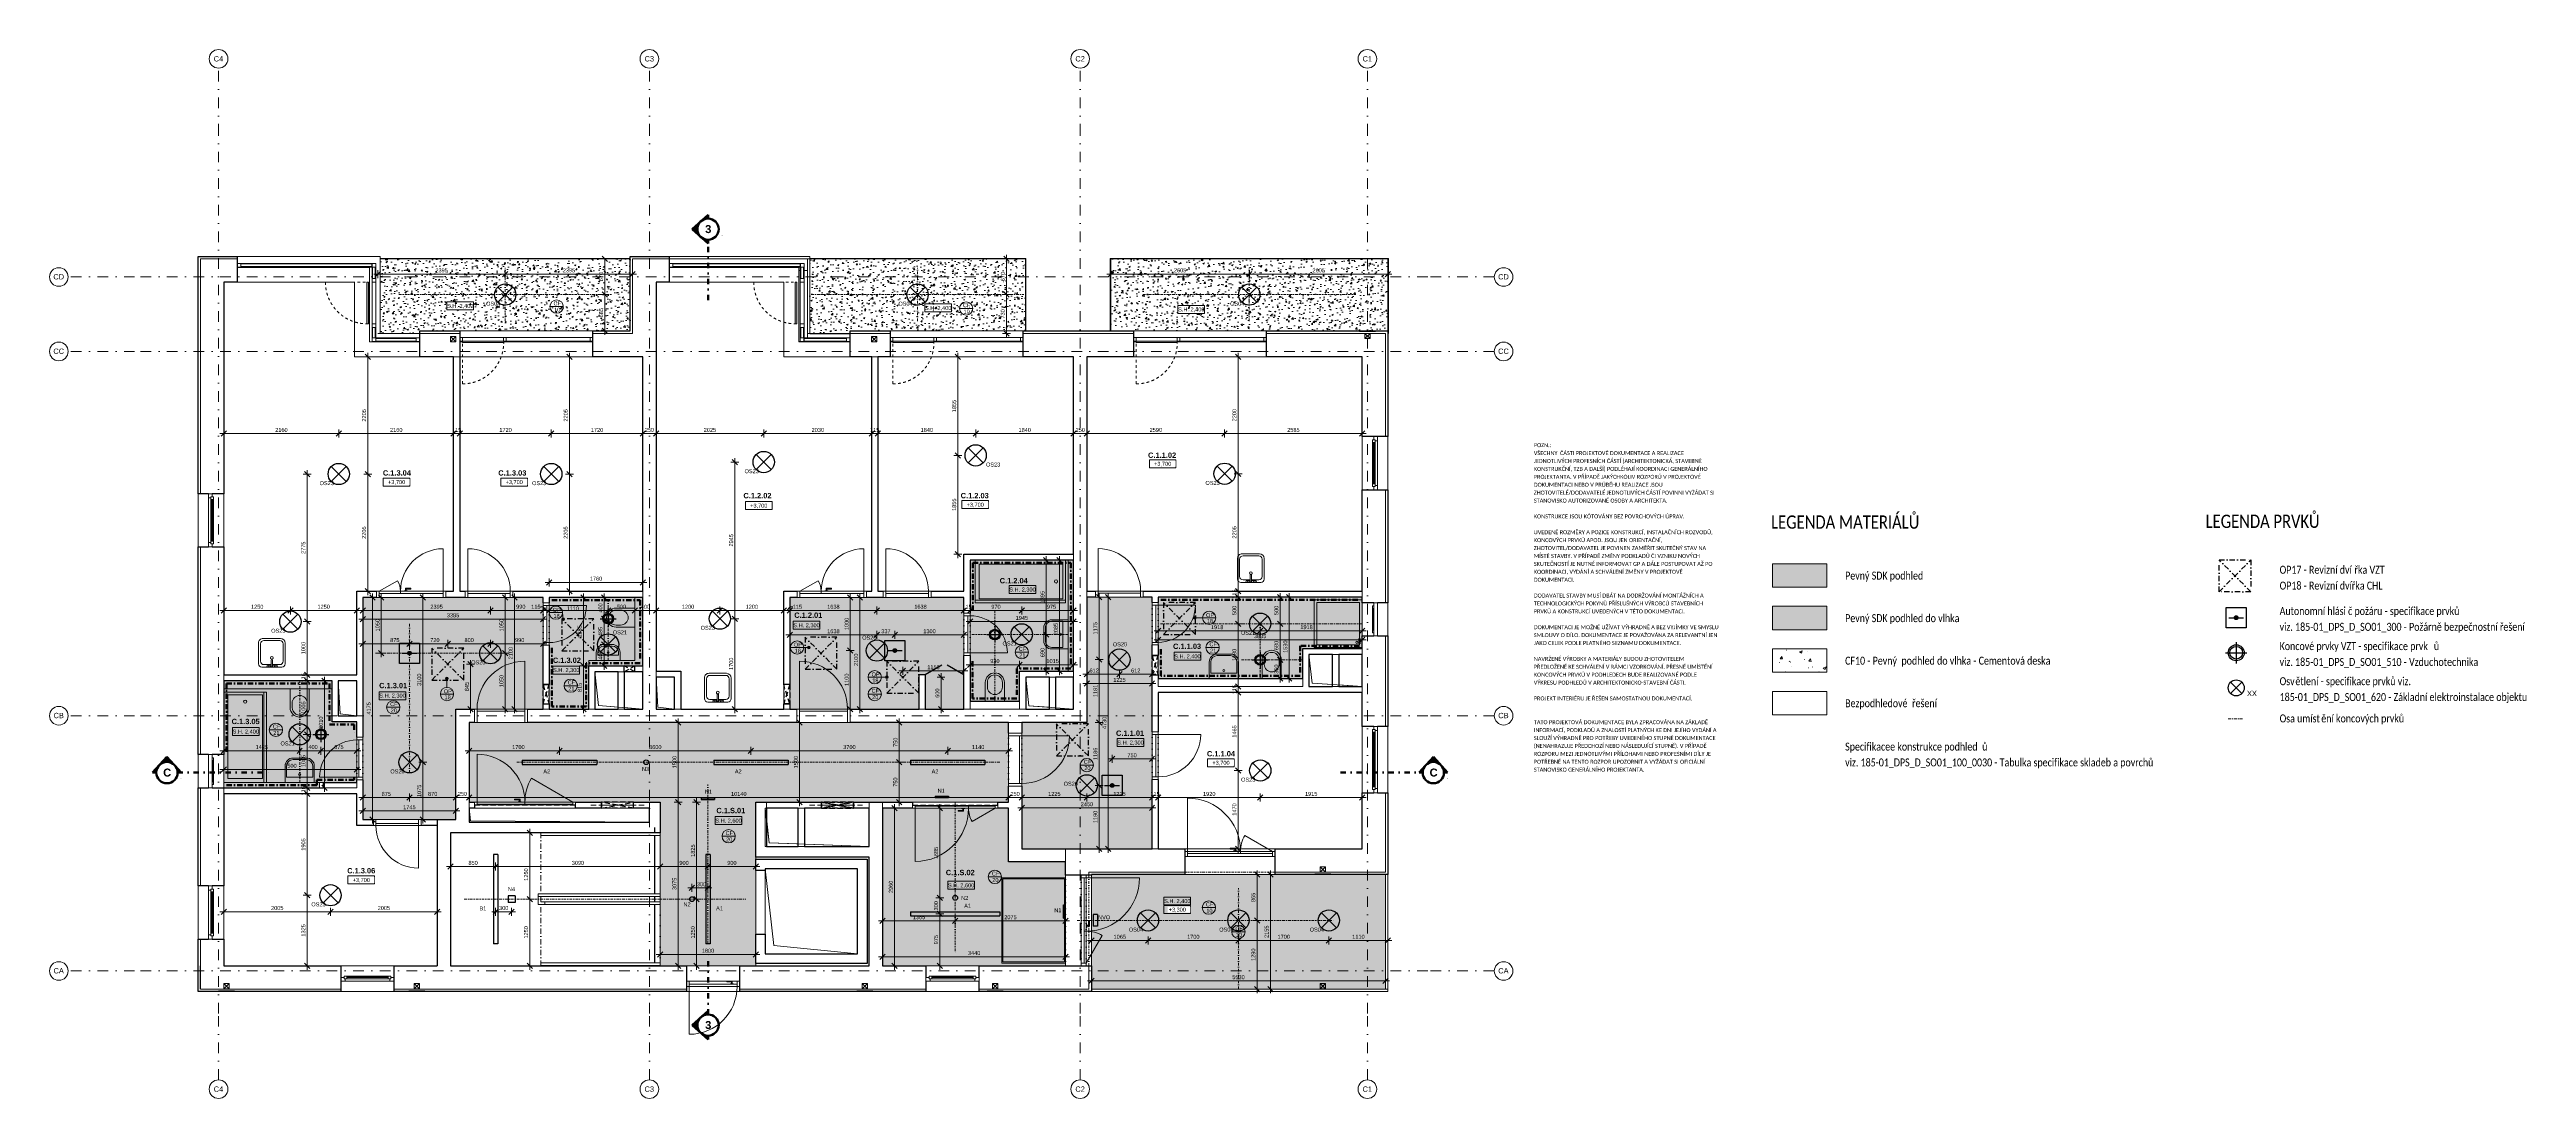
# Model space of a CAD drawing. Header units: millimetres. Extents: x -48113 to -1543, y -7799 to 11925.
import ezdxf

# ---------------------------------------------------------------- set-up
doc = ezdxf.new("R2010")
doc.units = ezdxf.units.MM
for name, pattern in [('ABMV_DashDot_2_2mm-S0_6mm', [110, 50, -30, 0, -30]), ('HA_Dash_2mm-S1mm', [100, 50, -50]), ('HA_Dash_3mm-S1mm', [150, 100, -50]), ('HA_DashDot_10mm-S3mm', [500, 200, -150, 0, -150]), ('HA_DashDot_2_2mm-S0_6mm', [110, 50, -30, 0, -30]), ('HA_DashDot_4mm-S1mm', [200, 100, -50, 0, -50]), ('HA_DashDot_6mm-S2mm', [300, 100, -100, 0, -100])]:
    doc.linetypes.add(name, pattern=pattern)
for name, color, linetype, lineweight in [('-UNDERLAY_A-AREA-____-OTLN', 9, 'Continuous', 25), ('-UNDERLAY_A-DETL-____-OTLN', 9, 'Continuous', 25), ('-UNDERLAY_A-DETL-GENF-OTLN', 9, 'Continuous', 9), ('-UNDERLAY_A-FLOR-HRAL-OTLN', 9, 'Continuous', 9), ('-UNDERLAY_A-GENM-____-HDLN', 9, 'HA_Dash_3mm-S1mm', 9), ('-UNDERLAY_A-GENM-____-OTLN', 9, 'Continuous', 9), ('-UNDERLAY_A-GLAZ-CWMG-OTLN', 9, 'Continuous', 5), ('-UNDERLAY_I-WALL-____-OTLN', 9, 'Continuous', 9), ('-UNDERLAY_P-SANR-FIXT-OTLN', 9, 'Continuous', 9), ('A-____-____-DIMS', 9, 'Continuous', 5), ('A-____-____-DIMS-50', 9, 'Continuous', 5), ('A-AREA-____-IDEN', 9, 'Continuous', 9), ('A-CLNG-____-IDEN', 9, 'Continuous', 9), ('A-CLNG-____-OTLN', 9, 'Continuous', 9), ('A-CLNG-____-PATT', 9, 'Continuous', 9), ('A-DETL-____-OTLN', 9, 'Continuous', 25), ('A-DETL-____-THIN', 9, 'Continuous', 9), ('A-DETL-GENF-OTLN', 9, 'Continuous', 9), ('A-DOOR-____-MCUT', 9, 'HA_DashDot_2_2mm-S0_6mm', 9), ('A-DOOR-____-OTLN', 9, 'Continuous', 9), ('A-DOOR-FRAM-MCUT', 9, 'Continuous', 9), ('A-DOOR-FRAM-OTLN', 9, 'Continuous', 9), ('A-FLOR-____-OTLN', 9, 'Continuous', 9), ('A-FLOR-____-OVHD', 9, 'HA_DashDot_4mm-S1mm', 25), ('A-GENM-____-HDLN', 9, 'HA_Dash_3mm-S1mm', 9), ('A-GENM-____-IDEN', 9, 'Continuous', 9), ('A-GENM-____-MCUT', 9, 'HA_Dash_3mm-S1mm', 25), ('A-GENM-____-OTLN', 9, 'Continuous', 9), ('A-GLAZ-____-MCUT', 9, 'Continuous', 5), ('A-GLAZ-____-OTLN', 9, 'Continuous', 5), ('A-GLAZ-CURT-MCUT', 9, 'Continuous', 5), ('A-GLAZ-CURT-OTLN', 9, 'Continuous', 5), ('A-GLAZ-CWMG-MCUT', 9, 'Continuous', 5), ('A-GLAZ-CWMG-OTLN', 9, 'Continuous', 5), ('A-WALL-____-MCUT', 9, 'Continuous', 25), ('A-WALL-____-OTLN', 9, 'Continuous', 9), ('E-LITE-EQPM-IDEN', 9, 'Continuous', 9), ('E-LITE-EQPM-OTLN', 9, 'Continuous', 9), ('G-____-____-DIMS', 9, 'Continuous', 5), ('G-____-____-SYMB', 9, 'Continuous', 5), ('G-____-____-TEXT', 9, 'Continuous', 5), ('I-WALL-____-MCUT', 9, 'Continuous', 25), ('I-WALL-____-OTLN', 9, 'Continuous', 9), ('M-HVAC-CDFF-OTLN', 9, 'Continuous', 9), ('M-HVAC-DUCT-OTLN', 9, 'Continuous', 9), ('S-GRID-____-IDEN', 9, 'Continuous', 9), ('S-GRID-____-OTLN', 9, 'Continuous', 5), ('S-STRS-____-MBND', 9, 'HA_DashDot_4mm-S1mm', 9)]:
    doc.layers.add(name, color=color, linetype=linetype, lineweight=lineweight)
doc.styles.add('Arial', font='arial.ttf', dxfattribs={"height": 100})
doc.styles.add('Arial_1', font='arial.ttf', dxfattribs={"height": 75})
doc.styles.add('Arial_2', font='arial.ttf', dxfattribs={"width": 0.8, "height": 75})
doc.styles.add('Arial_3', font='arial.ttf', dxfattribs={"height": 50})
doc.styles.add('Arial_B', font='arialbd.ttf', dxfattribs={"height": 100})
doc.styles.add('Arial_B_1', font='arialbd.ttf', dxfattribs={"height": 150})
doc.styles.add('Calibri', font='calibri.ttf', dxfattribs={"height": 75})
doc.styles.add('Calibri_1', font='calibri.ttf', dxfattribs={"width": 0.8, "height": 250})
doc.styles.add('Calibri_2', font='calibri.ttf', dxfattribs={"width": 0.8, "height": 150})
doc.dimstyles.new('Inner_Dimensions', dxfattribs={"dimscale": 304.8, "dimtxt": 76.519455, "dimasz": 0.328084, "dimexe": 0.246063, "dimexo": 0.0625, "dimgap": 0.032808, "dimtad": 1, "dimdec": 0, "dimzin": 0, "dimdsep": 46, "dimtxsty": 'Arial_1', "dimblk1": 'OBLIQUE', "dimblk2": 'OBLIQUE', "dimsah": 1, "dimcen": 0.09, "dimdle": 0.246063, "dimazin": 0, "dimtfac": 1, "dimtdec": 4, "dimtix": 1, "dimtmove": 0, "dimatfit": 3, "dimfxl": 0.246063, "dimfxlon": 1, "dimtvp": 1, "dimtolj": 1, "dimtzin": 0, "dimlwd": 9, "dimlwe": 9, "dimarcsym": 2})
doc.dimstyles.new('Inner_Dimensions_1', dxfattribs={"dimscale": 304.8, "dimtxt": 76.519455, "dimasz": 0.328084, "dimexe": 0.246063, "dimexo": 0.0625, "dimgap": 0.032808, "dimtad": 1, "dimdec": 0, "dimzin": 0, "dimdsep": 46, "dimtxsty": 'Arial_1', "dimblk1": 'OBLIQUE', "dimblk2": 'OBLIQUE', "dimsah": 1, "dimcen": 0.09, "dimdle": 0.246063, "dimazin": 0, "dimtfac": 1, "dimtdec": 4, "dimtix": 1, "dimtmove": 2, "dimatfit": 3, "dimfxl": 0.246063, "dimfxlon": 1, "dimtvp": 1, "dimtolj": 1, "dimtzin": 0, "dimlwd": 9, "dimlwe": 9, "dimarcsym": 2})
doc.dimstyles.new('Inner_Dimensions_2', dxfattribs={"dimscale": 304.8, "dimtxt": 76.519455, "dimasz": 0.328084, "dimexe": 0.246063, "dimexo": 0.0625, "dimgap": 0.032808, "dimtad": 1, "dimdec": 0, "dimzin": 0, "dimdsep": 46, "dimtxsty": 'Arial_1', "dimblk1": 'OBLIQUE', "dimblk2": 'OBLIQUE', "dimsah": 1, "dimcen": 0.09, "dimdle": 0.246063, "dimazin": 0, "dimtfac": 1, "dimtdec": 4, "dimtix": 1, "dimtmove": 1, "dimatfit": 3, "dimfxl": 0.246063, "dimfxlon": 1, "dimtvp": 1, "dimtolj": 1, "dimtzin": 0, "dimlwd": 9, "dimlwe": 9, "dimarcsym": 2})
pattern_1 = [(50, (0, 0), (268.9728, -23.5317), [28.125, -309.375]), (355, (0, 0), (-52.0318, 282.0722), [22.5, -247.5]), (100.451, (22.41, -1.96), (216.9426, 258.5382), [23.903, -262.928]), (46.184, (0, 75), (400.2152, -62.0716), [42.187, -464.062]), (96.636, (33.35, 69.83), (350.496, 365.297), [35.854, -394.392]), (351.184, (0, 75), (350.4995, 365.2935), [33.75, -371.25]), (21, (37.5, 56.25), (223.8405, -150.9819), [28.125, -309.375]), (326, (37.5, 56.25), (91.2433, 271.9314), [22.5, -247.5]), (71.451, (56.15, 43.67), (315.084, 120.9468), [23.903, -262.928]), (37.5, (0, 0), (4.56065, 124.8351), [1.676, -242.824, 1.676, -249.574, -248.437]), (37.5, (0, 0), (4.56065, 124.8351), [-495.75, 1.676, -246.761]), (7.5, (0, 0), (98.6515, 147.90495), [1.676, -141.574, 1.676, -237.199, -94.687]), (7.5, (0, 0), (98.6515, 147.90495), [-382.125, 1.676, -93.011]), (327.5, (-83.62, 0), (200.183, -8.4578), [1.676, -92.074, 1.676, -290.824, -388.125]), (327.5, (-83.62, 0), (200.183, -8.4578), [-386.25, 1.676, -386.449]), (317.5, (-121.12, 0), (218.6952, 37.539), [1.676, -120.199, 1.676, -192.574, -275.625]), (317.5, (-121.12, 0), (218.6952, 37.539), [-316.125, 1.676, -273.949])]

msp = doc.modelspace()

# ---------------------------------------------------------------- texts
at = {"layer": 'A-AREA-____-IDEN', "lineweight": 5, "char_height": 100, "attachment_point": 1, "style": 'Arial_B'}
for s, insert, width in [('C.1.1.02', (-27459, 4347), 653.375), ('C.1.3.04', (-41845.7, 4013.5), 653.375), ('C.1.3.03', (-39675.7, 4013.5), 653.375), ('C.1.2.02', (-35067, 3586.5), 653.375), ('C.1.2.03', (-30982.1, 3586.5), 653.375), ('C.1.2.04', (-30248.7, 1987.5), 653.375), ('C.1.2.01', (-34110.9, 1338.7), 653.375), ('C.1.3.02', (-38649.7, 491), 653.375), ('C.1.1.03', (-26989.5, 753.4), 653.375), ('C.1.3.01', (-41916.1, 15.6), 653.375), ('C.1.3.05', (-44689.5, -659.7), 653.375), ('C.1.1.01', (-28061, -880), 653.375), ('C.1.1.04', (-26352.1, -1266.8), 653.375), ('C.1.S.01', (-35575, -2334.6), 673.417), ('C.1.3.06', (-42516.7, -3465.8), 653.375), ('C.1.S.02', (-31261.8, -3500), 673.417)]:
    msp.add_mtext(s, dxfattribs=dict(at, insert=insert, width=width))
at = {"layer": 'A-CLNG-____-IDEN', "lineweight": 5, "char_height": 75, "attachment_point": 1, "style": 'Arial_2'}
for s, insert, width in [('CF', (-38637, 7189.4), 137.89), ('10', (-38626.4, 7070.3), 115.443), ('CF', (-30938.1, 7154.4), 137.89), ('10', (-30927.5, 7035.3), 115.443), ('CF', (-29890.8, 691.1), 137.89), ('21', (-29880.2, 572), 115.443), ('CF', (-26304.9, 777.9), 137.89), ('21', (-26294.3, 658.8), 115.443), ('CF', (-38370.9, 61.4), 137.89), ('CF', (-41708.4, -345.6), 137.89), ('20', (-41697.8, -464.7), 115.443), ('21', (-38360.3, -57.6), 115.443), ('CF', (-32656.5, -95.9), 137.89), ('20', (-32645.9, -214.9), 115.443), ('CF', (-43915.7, -768.3), 137.89), ('21', (-43905.1, -887.3), 115.443), ('CF', (-28668.3, -1430.9), 137.89), ('20', (-28657.7, -1550), 115.443), ('CF', (-35402.5, -2770.5), 137.89), ('20', (-35391.9, -2889.5), 115.443), ('CF', (-30397.9, -3534.7), 137.89), ('20', (-30387.3, -3653.8), 115.443), ('CF', (-26374, -4112.5), 137.89), ('10', (-26363.4, -4231.6), 115.443), ('CF', (-25818.3, -4566.2), 137.89), ('10', (-25807.7, -4685.2), 115.443)]:
    msp.add_mtext(s, dxfattribs=dict(at, insert=insert, width=width))
at = {"layer": 'A-GENM-____-IDEN', "lineweight": 5, "char_height": 75, "attachment_point": 1, "style": 'Arial_2'}
for s, insert, width in [('OP', (-38651.3, 1426.3), 147.51), ('18', (-38638.1, 1313.6), 115.443), ('OP', (-26368.5, 1328.8), 147.51), ('18', (-26355.3, 1216.1), 115.443), ('OP', (-34116.6, 771.1), 147.51), ('18', (-34103.4, 658.4), 115.443), ('OP', (-32657.1, 212.2), 147.51), ('18', (-32643.9, 99.5), 115.443), ('OP', (-40699.2, -103.7), 147.51), ('18', (-40686, -216.4), 115.443)]:
    msp.add_mtext(s, dxfattribs=dict(at, insert=insert, width=width))
at = {"layer": 'E-LITE-EQPM-IDEN', "lineweight": 5, "char_height": 75, "attachment_point": 1, "style": 'Arial_2'}
for s, insert, width in [('OS04', (-39905.3, 7183.9), 262.953), ('OS04', (-32153.2, 7183.9), 262.953), ('OS04', (-25915.7, 7183.9), 262.953), ('OS23', (-43035.3, 3808.9), 262.953), ('OS23', (-39040.3, 3808.9), 262.953), ('OS23', (-35045.3, 4033.9), 262.953), ('OS23', (-30505.5, 4158.9), 262.953), ('OS23', (-26380.3, 3813.9), 262.953), ('OS23', (-43945.3, 1033.9), 262.953), ('OS21', (-37522.5, 1002.7), 262.953), ('OS23', (-35870.3, 1088.9), 262.953), ('OS21', (-25712.8, 993.9), 262.953), ('OS20', (-32833.5, 904.1), 262.953), ('OS21', (-30195.3, 793.9), 262.953), ('OS20', (-28121.2, 778.8), 262.953), ('OS20', (-40185.3, 438.9), 262.953), ('OS21', (-43770.3, -1086.1), 262.953), ('OS20', (-41705.3, -1611.1), 262.953), ('A2', (-38828.5, -1611.1), 125.063), ('N3', (-36974.3, -1566.9), 131.477), ('A2', (-35228.5, -1611.1), 125.063), ('A2', (-31528.5, -1611.1), 125.063), ('OS20', (-29045.6, -1843.6), 262.953), ('OS23', (-25710.3, -1766.1), 262.953), ('N1', (-35789.4, -1991.9), 131.477), ('N1', (-31415.3, -1974.9), 131.477), ('OS23', (-43190.3, -4111.1), 262.953), ('B1', (-40028.5, -4186.1), 125.063), ('N4', (-39494.8, -3824.4), 131.477), ('N2', (-36193.8, -4113.4), 131.477), ('A1', (-35580.7, -4186.1), 125.063), ('N2', (-30973.6, -3989.7), 131.477), ('A1', (-30916.8, -4136.6), 125.063), ('N1', (-29222.2, -4222.1), 131.477), ('NVO', (-28398.6, -4353.7), 221.266), ('OS04', (-27820.3, -4586.1), 262.953), ('OS04', (-26120.3, -4586.1), 262.953), ('OS04', (-24420.3, -4586.1), 262.953)]:
    msp.add_mtext(s, dxfattribs=dict(at, insert=insert, width=width))
at = {"layer": 'G-____-____-DIMS', "lineweight": 9, "char_height": 75, "width": 592.246, "attachment_point": 1, "line_spacing_factor": 0.941778, "style": 'Arial_1'}
for s, insert in [('S.H. 2,400', (-40638.1, 7141.4)), ('S.H. 2,400', (-31651.7, 7101.6)), ('S.H. 2,400', (-26893.6, 7075.3)), ('S.H. 2,300', (-30067.7, 1808.9)), ('S.H. 2,300', (-34128.2, 1137.1)), ('S.H. 2,400', (-26966.1, 552.1)), ('S.H. 2,300', (-38645.4, 293.5)), ('S.H. 2,300', (-41912, -185.1)), ('S.H. 2,400', (-44670.6, -862.1)), ('S.H. 2,300', (-28036, -1069.3)), ('S.H. 2,600', (-35594.5, -2537)), ('S.H. 2,600', (-31220.8, -3752.9)), ('S.H. 2,400', (-27157, -4049.9))]:
    msp.add_mtext(s, dxfattribs=dict(at, insert=insert))
at = {"layer": 'G-____-____-SYMB', "attachment_point": 1}
for s, insert, char_height, width, style in [('\\fArial|b1|i0|c0|p34|;3', (-35786, 8624), 150, 144.304, 'Arial_B_1'), ('-', (-35478.4, 8467), 50, 28.059, 'Arial_3'), ('\\fArial|b1|i0|c0|p34|;C', (-45976.2, -1595.2), 150, 184.388, 'Arial_B_1'), ('-', (-45652.1, -1752.2), 50, 28.059, 'Arial_3'), ('\\fArial|b1|i0|c0|p34|;C', (-22166, -1595.2), 150, 184.388, 'Arial_B_1'), ('-', (-21841.9, -1752.2), 50, 28.059, 'Arial_3'), ('\\fArial|b1|i0|c0|p34|;3', (-35786, -6342.7), 150, 144.304, 'Arial_B_1'), ('-', (-35478.4, -6499.7), 50, 28.059, 'Arial_3')]:
    msp.add_mtext(s, dxfattribs=dict(at, insert=insert, char_height=char_height, width=width, style=style))
at = {"layer": 'G-____-____-TEXT', "color": 7, "lineweight": 9, "attachment_point": 1}
for s, insert, char_height, width, style in [('VŠECHNY ', (-20206.4, 4374.4), 75, 597.257, 'Calibri'), ('JEDNOTLIVÝCH PROFESNÍCH ČÁSTÍ (ARCHITEKTONICKÁ, STAVEBNĚ ', (-20206.4, 4225.6), 75, 4028.48, 'Calibri'), ('POZN.: ', (-20206.4, 4523.2), 75, 448.945, 'Calibri'), ('ČÁSTI PROJEKTOVÉ DOKUMENTACE A REALIZACE ', (-19713.6, 4374.4), 75, 2978.269, 'Calibri'), ('KONSTRUKČNÍ, TZB A DALŠÍ) PODLÉHAJÍ KOORDINACI GENERÁLNÍHO ', (-20206.4, 4076.8), 75, 4164.767, 'Calibri'), ('DOKUMENTACI NEBO V\xa0PRŮBĚHU REALIZACE JSOU ', (-20206.4, 3779.1), 75, 3106.539, 'Calibri'), ('PROJEKTANTA. V\xa0PŘÍPADĚ JAKÝCHKOLIV ROZPORŮ V\xa0PROJEKTOVÉ ', (-20206.4, 3927.9), 75, 4004.429, 'Calibri'), ('STANOVISKO AUTORIZOVANÉ OSOBY A ARCHITEKTA.', (-20206.4, 3481.4), 75, 3178.691, 'Calibri'), ('ZHOTOVITELÉ/DODAVATELÉ JEDNOTLIVÝCH ČÁSTÍ POVINNI VYŽÁDAT SI ', (-20206.4, 3630.3), 75, 4337.129, 'Calibri'), ('KONSTRUKCE JSOU KÓTOVÁNY BEZ POVRCHOVÝCH ÚPRAV. ', (-20206.4, 3183.8), 75, 3627.636, 'Calibri'), ('UVEDENÉ ROZMĚRY A POZICE KONSTRUKCÍ, INSTALAČNÍCH ROZVODŮ, ', (-20206.4, 2886.1), 75, 4293.037, 'Calibri'), ('LEGENDA MATERIÁL', (-15745, 3164.8), 250, 3136.202, 'Calibri_1'), ('Ů', (-13157.4, 3164.8), 250, 243.713, 'Calibri_1'), ('LEGENDA PRVK', (-7575.9, 3179.1), 250, 2353.755, 'Calibri_1'), ('Ů', (-5633.8, 3179.1), 250, 243.713, 'Calibri_1'), ('ZHOTOVITEL/DODAVATEL JE POVINEN ZAMĚŘIT SKUTEČNÝ STAV NA ', (-20206.4, 2588.5), 75, 4132.699, 'Calibri'), ('KONCOVÝCH PRVKŮ APOD. JSOU JEN ORIENTAČNÍ, ', (-20206.4, 2737.3), 75, 3094.514, 'Calibri'), ('MÍSTĚ STAVBY. V PŘÍPADĚ ZMĚNY PODKLADŮ ČI VZNIKU NOVÝCH ', (-20206.4, 2439.6), 75, 3980.378, 'Calibri'), ('SKUTEČNOSTÍ JE NUTNÉ INFORMOVAT GP A DÁLE POSTUPOVAT AŽ PO ', (-20206.4, 2290.8), 75, 4285.02, 'Calibri'), ('KOORDINACI, VYDÁNÍ A SCHVÁLENÍ ZMĚNY V PROJEKTOVÉ ', (-20206.4, 2142), 75, 3571.518, 'Calibri'), ('DOKUMENTACI. ', (-20206.4, 1993.2), 75, 1002.109, 'Calibri'), ('Pevný SDK podhled', (-14353.1, 2108), 150, 1840.675, 'Calibri_2'), ('OP17 - Revizní dví', (-6183.9, 2217.6), 150, 1705.991, 'Calibri_2'), ('OP18 - Revizní dvířka CHL', (-6183.9, 1920), 150, 2443.544, 'Calibri_2'), ('řka VZT', (-4776.3, 2217.6), 150, 718.312, 'Calibri_2'), ('TECHNOLOGICKÝCH POKYNŮ PŘÍSLUŠNÝCH VÝROBCŮ STAVEBNÍCH ', (-20206.4, 1546.7), 75, 4072.573, 'Calibri'), ('DODAVATEL STAVBY MUSÍ DBÁT NA DODRŽOVÁNÍ MONTÁŽNÍCH A ', (-20206.4, 1695.5), 75, 4072.573, 'Calibri'), ('PRVKŮ A KONSTRUKCÍ UVEDENÝCH V TÉTO DOKUMENTACI.', (-20206.4, 1397.8), 75, 3599.577, 'Calibri'), ('Autonomní hlási', (-6183.9, 1442.3), 150, 1558.48, 'Calibri_2'), ('č požáru - specifikace prvků', (-4898, 1442.3), 150, 2635.948, 'Calibri_2'), ('SMLOUVY O DÍLO. DOKUMENTACE JE POVAŽOVÁNA ZA RELEVANTNÍ JEN ', (-20206.4, 951.4), 75, 4401.264, 'Calibri'), ('DOKUMENTACI JE MOŽNÉ UŽÍVAT VÝHRADNĚ A BEZ VYJÍMKY VE SMYSLU ', (-20206.4, 1100.2), 75, 4401.264, 'Calibri'), ('Pevný SDK podhled do vlhka', (-14353.1, 1308), 150, 2700.084, 'Calibri_2'), ('viz. 185-01_DPS_D_SO01_300 - Požárně bezpečnostní řešení', (-6183.9, 1144.6), 150, 5810.631, 'Calibri_2'), ('JAKO CELEK PODLE PLATNÉHO SEZNAMU DOKUMENTACE.', (-20206.4, 802.5), 75, 3515.4, 'Calibri'), ('NAVRŽENÉ VÝROBKY A MATERIÁLY BUDOU ZHOTOVITELEM ', (-20206.4, 504.9), 75, 3615.611, 'Calibri'), ('CF10 - Pevný  podhled do vlhka - Cementová deska', (-14353.1, 508), 150, 4855.02, 'Calibri_2'), ('viz. 185-01_DPS_D_SO01_510 - Vzduchotechnika', (-6183.9, 484.6), 150, 4726.749, 'Calibri_2'), ('Koncové prvky VZT - specifikace prvk', (-6183.9, 782.3), 150, 3514.598, 'Calibri_2'), ('ů', (-3284.1, 782.3), 150, 121.857, 'Calibri_2'), ('VÝKRESU PODHLEDŮ V ARCHITEKTONICKO-STAVEBNÍ ČÁSTI. ', (-20206.4, 58.4), 75, 3647.678, 'Calibri'), ('KONCOVÝCH PRVKŮ V PODHLEDECH BUDE REALIZOVANÉ PODLE ', (-20206.4, 207.2), 75, 3924.26, 'Calibri'), ('PŘEDLOŽENÉ KE SCHVÁLENÍ V RÁMCI VZORKOVÁNÍ. PŘESNÉ UMÍSTĚNÍ ', (-20206.4, 356), 75, 4285.02, 'Calibri'), ('Osv', (-6183.9, 122.3), 150, 359.156, 'Calibri_2'), ('ětlení - specifikace prvků viz.', (-5887.6, 122.3), 150, 2712.91, 'Calibri_2'), ('PROJEKT INTERIÉRU JE ŘEŠEN SAMOSTATNOU DOKUMENTACÍ.', (-20206.4, -239.3), 75, 3775.948, 'Calibri'), ('Bezpodhledové ', (-14353.1, -292), 150, 1526.413, 'Calibri_2'), ('řešení', (-13093.7, -292), 150, 577.215, 'Calibri_2'), ('185-01_DPS_D_SO01_620 - Základní elektroinstalace objektu', (-6183.9, -175.4), 150, 5868.352, 'Calibri_2'), ('TATO PROJEKTOVÁ DOKUMENTACE BYLA ZPRACOVÁNA NA ZÁKLADĚ ', (-20206.4, -685.7), 75, 4176.792, 'Calibri'), ('INFORMACÍ, PODKLADŮ A ZNALOSTÍ PLATNÝCH KE DNI JEJÍHO VYDÁNÍ A ', (-20206.4, -834.6), 75, 4377.214, 'Calibri'), ('Osa umíst', (-6183.9, -577.7), 150, 949.198, 'Calibri_2'), ('ění koncových prvků', (-5400.8, -577.7), 150, 1968.945, 'Calibri_2'), ('SLOUŽÍ VÝHRADNĚ PRO POTŘEBY UVEDENÉHO STUPNĚ DOKUMENTACE ', (-20206.4, -983.4), 75, 4369.197, 'Calibri'), ('ROZPORU MEZI JEDNOTLIVÝMI PŘÍLOHAMI NEBO PROFESNÍMI DÍLY JE ', (-20206.4, -1281.1), 75, 4256.961, 'Calibri'), ('(NENAHRAZUJE PŘEDCHOZÍ NEBO NÁSLEDUJÍCÍ STUPNĚ). V PŘÍPADĚ ', (-20206.4, -1132.2), 75, 4140.716, 'Calibri'), ('viz. 185-01_DPS_D_SO01_100_0030 - Tabulka specifikace skladeb a povrchů', (-14353, -1405.1), 150, 7317.803, 'Calibri_2'), ('Specifikacee konstrukce podhled', (-14353, -1107.5), 150, 3123.375, 'Calibri_2'), ('ů ', (-11775.9, -1107.5), 150, 173.165, 'Calibri_2'), ('STANOVISKO GENERÁLNÍHO PROJEKTANTA.', (-20206.4, -1578.7), 75, 2633.543, 'Calibri'), ('POTŘEBNÉ NA TENTO ROZPOR UPOZORNIT A VYŽÁDAT SI OFICIÁLNÍ ', (-20206.4, -1429.9), 75, 4108.648, 'Calibri')]:
    msp.add_mtext(s, dxfattribs=dict(at, insert=insert, char_height=char_height, width=width, style=style))
at = {"layer": 'G-____-____-TEXT', "color": 11, "lineweight": 9, "insert": (-6798.1, -133.1), "char_height": 100, "width": 224.472, "attachment_point": 1, "style": 'Arial'}
msp.add_mtext('XX', dxfattribs=at)
at = {"layer": 'S-GRID-____-IDEN', "lineweight": 5, "char_height": 100, "attachment_point": 1, "style": 'Arial'}
for s, insert, width in [('C4', (-45025.8, 11801), 220.464), ('C3', (-36925.8, 11801), 220.464), ('C2', (-28825.8, 11801), 220.464), ('C1', (-23425.8, 11801), 220.464), ('CD', (-48040.7, 7702.1), 248.523), ('CD', (-20877.6, 7702.1), 248.523), ('CC', (-48040.7, 6302.1), 248.523), ('CC', (-20877.6, 6302.1), 248.523), ('CB', (-48037.4, -547.9), 240.506), ('CB', (-20874.4, -547.9), 240.506), ('CA', (-48037.4, -5347.9), 240.506), ('CA', (-20874.4, -5347.9), 240.506), ('C4', (-45025.8, -7573.2), 220.464), ('C3', (-36925.8, -7573.2), 220.464), ('C2', (-28825.8, -7573.2), 220.464), ('C1', (-23425.8, -7573.2), 220.464)]:
    msp.add_mtext(s, dxfattribs=dict(at, insert=insert, width=width))

# ---------------------------------------------------------------- blocks, each defined once
blk = doc.blocks.new('Rectangular Mullion - 70x70_Symetric_Offset0-1462708-DPS_1NP-C')
at = {"layer": '-UNDERLAY_A-GLAZ-CWMG-OTLN'}
for p, q in [((-44515, 7833), (-44515, 7903)), ((-42050, 7903), (-44515, 7903)), ((-42050, 7833), (-44515, 7833)), ((-42050, 7903), (-42050, 7833))]:
    blk.add_line(p, q, dxfattribs=at)
blk = doc.blocks.new('Rectangular Mullion - 70x70_Symetric_Offset0-1505272-DPS_1NP-C')
at = {"layer": '-UNDERLAY_A-GLAZ-CWMG-OTLN'}
for p, q in [((-42050, 7903), (-41980, 7903)), ((-42050, 7583), (-42050, 7903)), ((-41980, 7583), (-41980, 7903))]:
    blk.add_line(p, q, dxfattribs=at)
blk = doc.blocks.new('Rectangular Mullion - 70x70_Symetric_Offset0-1462711-DPS_1NP-C')
at = {"layer": '-UNDERLAY_A-GLAZ-CWMG-OTLN'}
for p, q in [((-41980, 6433), (-41980, 6503)), ((-41220, 6503), (-41980, 6503)), ((-41220, 6433), (-41980, 6433)), ((-41220, 6503), (-41220, 6433))]:
    blk.add_line(p, q, dxfattribs=at)
blk = doc.blocks.new('Rectangular Mullion - 70x70_Symetric_Offset0-2022180-DPS_1NP-C')
at = {"layer": '-UNDERLAY_A-GLAZ-CWMG-OTLN'}
for p, q in [((-36391, 7833), (-36391, 7903)), ((-33996, 7903), (-36391, 7903)), ((-33996, 7833), (-36391, 7833)), ((-33996, 7903), (-33996, 7833))]:
    blk.add_line(p, q, dxfattribs=at)
blk = doc.blocks.new('Rectangular Mullion - 70x70_Symetric_Offset0-2022157-DPS_1NP-C')
at = {"layer": '-UNDERLAY_A-GLAZ-CWMG-OTLN'}
for p, q in [((-33929, 6433), (-33929, 6503)), ((-33129, 6503), (-33929, 6503)), ((-33129, 6433), (-33929, 6433)), ((-33129, 6503), (-33129, 6433))]:
    blk.add_line(p, q, dxfattribs=at)
blk = doc.blocks.new('HA_GM_Shaft_Rectangle - Default-1963429-DPS_1NP-C')
at = {"layer": '-UNDERLAY_A-DETL-GENF-OTLN'}
for p, q in [((160, -160), (1600, 0)), ((0, -1735), (160, -160))]:
    blk.add_line(p, q, dxfattribs=at)
at = {"layer": '-UNDERLAY_A-GENM-____-OTLN'}
for p, q in [((0, -1735), (0, 0)), ((0, 0), (1600, 0)), ((1600, 0), (1600, -1735)), ((1600, -1735), (0, -1735))]:
    blk.add_line(p, q, dxfattribs=at)
blk = doc.blocks.new('HA_GM_Shaft_Rectangle - Default-1963431-DPS_1NP-C')
at = {"layer": '-UNDERLAY_A-DETL-GENF-OTLN'}
for p, q in [((72, -72), (720, 0)), ((0, -1955), (72, -72))]:
    blk.add_line(p, q, dxfattribs=at)
at = {"layer": '-UNDERLAY_A-GENM-____-OTLN'}
for p, q in [((0, -1955), (0, 0)), ((0, 0), (720, 0)), ((720, 0), (720, -1955)), ((720, -1955), (0, -1955))]:
    blk.add_line(p, q, dxfattribs=at)
blk = doc.blocks.new('HA_GM_Shaft_Rectangle - Default-1963433-DPS_1NP-C')
at = {"layer": '-UNDERLAY_A-DETL-GENF-OTLN'}
for p, q in [((26, -26), (260, 0)), ((0, -3390), (26, -26))]:
    blk.add_line(p, q, dxfattribs=at)
at = {"layer": '-UNDERLAY_A-GENM-____-OTLN'}
for p, q in [((0, -3390), (0, 0)), ((0, 0), (260, 0)), ((260, 0), (260, -3390)), ((260, -3390), (0, -3390))]:
    blk.add_line(p, q, dxfattribs=at)
blk = doc.blocks.new('Top Rail Type - Top Rail_Internal_-1399463-DPS_1NP-C')
at = {"layer": '-UNDERLAY_A-FLOR-HRAL-OTLN'}
for p, q in [((-38925, -3951), (-38925, -4001)), ((-38925, -4001), (-38925, -3951)), ((-38925, -3951), (-36635, -3951)), ((-38925, -4027), (-38925, -4001)), ((-36635, -4001), (-38925, -4001)), ((-38925, -4152), (-38925, -4027)), ((-38800, -4152), (-38925, -4152)), ((-38875, -4001), (-38875, -4027)), ((-38875, -4027), (-38875, -4102)), ((-38875, -4102), (-38800, -4102)), ((-38800, -4102), (-36635, -4102)), ((-38800, -4102), (-38800, -4152)), ((-36635, -4152), (-38800, -4152)), ((-36635, -3951), (-36635, -4001)), ((-36635, -4102), (-36635, -4152))]:
    blk.add_line(p, q, dxfattribs=at)
blk = doc.blocks.new('Top Rail Type - Top Rail_Internal_-1399480-DPS_1NP-C')
at = {"layer": '-UNDERLAY_A-FLOR-HRAL-OTLN'}
for p, q in [((-38875, -5301), (-38875, -5251)), ((-38875, -5251), (-36635, -5251)), ((-36635, -5301), (-38875, -5301)), ((-36635, -5251), (-36635, -5301))]:
    blk.add_line(p, q, dxfattribs=at)
blk = doc.blocks.new('ABMV_Toilet_WallHung - Default-1928450-DPS_1NP-C')
at = {"layer": '-UNDERLAY_P-SANR-FIXT-OTLN'}
for p, q in [((-55, 75), (-55, 425)), ((-16, 426), (-16, 340)), ((266, 340), (266, 426)), ((305, 75), (305, 425))]:
    blk.add_line(p, q, dxfattribs=at)
for centre, radius, start, end in [((125, 425), 180, 0, 180), ((125, 426), 141, 360, 180), ((125, 340), 141, 180, 360)]:
    blk.add_arc(centre, radius, start, end, dxfattribs=at)
blk = doc.blocks.new('ABMV_WashBasin_Generic - 550x460-1465709-DPS_1NP-C')
at = {"layer": '-UNDERLAY_P-SANR-FIXT-OTLN'}
for p, q in [((250, 510), (0, 510)), ((0, 480), (250, 480)), ((-150, 360), (-150, 50)), ((-120, 150), (-120, 360)), ((370, 150), (-120, 150)), ((370, 360), (370, 150)), ((400, 50), (400, 360))]:
    blk.add_line(p, q, dxfattribs=at)
for centre, radius, start, end in [((0, 360), 150, 90, 180), ((0, 360), 120, 90, 180), ((250, 360), 150, 360, 90), ((250, 360), 120, 360, 90), ((125, 200), 20, 90, 270), ((125, 200), 20, 270, 90)]:
    blk.add_arc(centre, radius, start, end, dxfattribs=at)
blk = doc.blocks.new('ABMV_ShowerBasin_Generic - 900x900-1421436-DPS_1NP-C')
at = {"layer": '-UNDERLAY_P-SANR-FIXT-OTLN'}
for p, q in [((0, 0), (0, 900)), ((0, 900), (900, 900)), ((0, 900), (900, 900)), ((0, 900), (0, 0)), ((50, 50), (50, 850)), ((50, 850), (850, 850)), ((50, 850), (850, 850)), ((50, 50), (50, 850)), ((850, 850), (850, 50)), ((850, 850), (850, 50)), ((900, 900), (900, 0)), ((900, 900), (900, 0)), ((900, 0), (0, 0)), ((900, 0), (0, 0)), ((850, 50), (50, 50)), ((850, 50), (50, 50))]:
    blk.add_line(p, q, dxfattribs=at)
blk.add_circle((100, 100), 20, dxfattribs=at)
blk = doc.blocks.new('ABMV_Bathtub_Generic - 800x1700-1414026-DPS_1NP-C')
at = {"layer": '-UNDERLAY_P-SANR-FIXT-OTLN'}
for p, q in [((50, 1700), (800, 1700)), ((50, 1700), (800, 1700)), ((75, 50), (75, 1625)), ((75, 1625), (725, 1625)), ((75, 1625), (725, 1625)), ((75, 50), (75, 1625)), ((725, 1625), (725, 50)), ((725, 1625), (725, 50)), ((800, 1700), (800, 0)), ((800, 1700), (800, 0)), ((800, 0), (50, 0)), ((800, 0), (50, 0)), ((725, 50), (75, 50)), ((725, 50), (75, 50))]:
    blk.add_line(p, q, dxfattribs=at)
blk.add_circle((400, 180), 30, dxfattribs=at)
blk = doc.blocks.new('ABMV_Bathtub_Generic - 800x1700-V1-DPS_1NP-C')
at = {"layer": '-UNDERLAY_P-SANR-FIXT-OTLN'}
for p, q in [((75, 50), (75, 1625)), ((75, 1625), (725, 1625)), ((75, 1625), (725, 1625)), ((75, 50), (75, 1625)), ((725, 1625), (725, 50)), ((725, 1625), (725, 50)), ((800, 1700), (800, 0)), ((800, 1700), (800, 0)), ((800, 0), (50, 0)), ((800, 0), (50, 0)), ((725, 50), (75, 50)), ((725, 50), (75, 50))]:
    blk.add_line(p, q, dxfattribs=at)
blk.add_circle((400, 180), 30, dxfattribs=at)
blk = doc.blocks.new('Skříňka se dřezem_ pravoúhlá - 500 x 440mm-1427235-DPS_1NP-C')
at = {"layer": '-UNDERLAY_P-SANR-FIXT-OTLN'}
for p, q in [((-234, 117), (-234, -271)), ((-234, 117), (-234, -271)), ((-196, 69), (-196, -258)), ((202, 180), (-171, 180)), ((202, 180), (-171, 180)), ((3, 133), (-133, 133)), ((92, 180), (-73, 180)), ((-73, 142), (3, 142)), ((3, 161), (3, 40)), ((28, 161), (28, 40)), ((28, 142), (92, 142)), ((164, 133), (28, 133)), ((228, -258), (228, 69)), ((266, -276), (266, 117)), ((266, -276), (266, 117)), ((-145, -360), (181, -360)), ((-145, -360), (181, -360)), ((-133, -322), (164, -322))]:
    blk.add_line(p, q, dxfattribs=at)
for centre, radius, start, end in [((-171, 117), 63.5, 90, 180), ((-171, 117), 63.5, 90, 180), ((-133, 69), 63.5, 90, 180), ((-73, 161), 19, 90, 270), ((-48, 161), 19, 360, 180), ((-48, 161), 19, 180, 0), ((16, 3), 25.4, 360, 180), ((16, 3), 25.4, 180, 0), ((16, 161), 12.7, 360, 180), ((16, 40), 12.7, 180, 0), ((66, 161), 19, 360, 180), ((66, 161), 19, 180, 360), ((92, 161), 19, 270, 90), ((164, 69), 63.5, 0, 90), ((202, 117), 63.5, 0, 90), ((202, 117), 63.5, 360, 90), ((-145, -271), 88.9, 180, 270), ((-145, -271), 88.9, 180, 270), ((-133, -258), 63.5, 180, 270), ((164, -258), 63.5, 270, 0), ((181, -276), 84.4, 270, 0), ((181, -276), 84.4, 270, 0)]:
    blk.add_arc(centre, radius, start, end, dxfattribs=at)
blk = doc.blocks.new('ABMV_WashBasin_Generic - 550x460-1903801-DPS_1NP-C')
at = {"layer": '-UNDERLAY_P-SANR-FIXT-OTLN'}
for p, q in [((250, 535), (0, 535)), ((0, 505), (250, 505)), ((-150, 385), (-150, 75)), ((-150, 75), (400, 75)), ((-120, 175), (-120, 385)), ((370, 175), (-120, 175)), ((370, 385), (370, 175)), ((400, 75), (400, 385))]:
    blk.add_line(p, q, dxfattribs=at)
for centre, radius, start, end in [((0, 385), 150, 90, 180), ((0, 385), 120, 90, 180), ((250, 385), 150, 360, 90), ((250, 385), 120, 360, 90), ((125, 225), 20, 90, 270), ((125, 225), 20, 270, 90)]:
    blk.add_arc(centre, radius, start, end, dxfattribs=at)
blk = doc.blocks.new('ABMV_Toilet_WallHung - Default-1928451-DPS_1NP-C')
at = {"layer": '-UNDERLAY_P-SANR-FIXT-OTLN'}
for p, q in [((-55, 75), (-55, 425)), ((-16, 426), (-16, 340)), ((266, 340), (266, 426)), ((305, 75), (305, 425))]:
    blk.add_line(p, q, dxfattribs=at)
for centre, radius, start, end in [((125, 425), 180, 0, 180), ((125, 426), 141, 360, 180), ((125, 340), 141, 180, 360)]:
    blk.add_arc(centre, radius, start, end, dxfattribs=at)
blk = doc.blocks.new('Obdélníková příčel - 50x70mm EXT-1501123-DPS_1NP-C')
at = {"layer": '-UNDERLAY_A-GLAZ-CWMG-OTLN'}
for p, q in [((-39525, 6443), (-39525, 6513)), ((-39525, 6513), (-37950, 6513)), ((-39525, 6443), (-37950, 6443)), ((-37950, 6513), (-37950, 6443))]:
    blk.add_line(p, q, dxfattribs=at)
blk = doc.blocks.new('Obdélníková příčel - 50x70mm EXT-1501125-DPS_1NP-C')
at = {"layer": '-UNDERLAY_A-GLAZ-CWMG-OTLN'}
for p, q in [((-40350, 6443), (-40350, 6513)), ((-40350, 6513), (-39575, 6513)), ((-40350, 6443), (-39575, 6443)), ((-39575, 6513), (-39575, 6443))]:
    blk.add_line(p, q, dxfattribs=at)
blk = doc.blocks.new('Rectangular Mullion - 70x70_Symetric_Offset0-1505059-DPS_1NP-C')
at = {"layer": '-UNDERLAY_A-GLAZ-CWMG-OTLN'}
for p, q in [((-42050, 6433), (-42050, 6733)), ((-41980, 6433), (-41980, 6733)), ((-41980, 6433), (-42050, 6433))]:
    blk.add_line(p, q, dxfattribs=at)
blk = doc.blocks.new('Rectangular Mullion - 70x70_Symetric_Offset0-1502155-DPS_1NP-C')
at = {"layer": '-UNDERLAY_A-GLAZ-CWMG-OTLN'}
for p, q in [((-42050, 6733), (-42050, 7583)), ((-41980, 6733), (-41980, 7583))]:
    blk.add_line(p, q, dxfattribs=at)
blk = doc.blocks.new('ABMV_WashBasin_Generic - 450x300-1493525-DPS_1NP-C')
at = {"layer": '-UNDERLAY_P-SANR-FIXT-OTLN'}
for p, q in [((-100, 200), (-100, 50)), ((-70, 150), (-70, 200)), ((320, 150), (-70, 150)), ((200, 350), (50, 350)), ((50, 320), (200, 320)), ((320, 200), (320, 150)), ((350, 50), (350, 200))]:
    blk.add_line(p, q, dxfattribs=at)
for centre, radius, start, end in [((50, 200), 150, 90, 180), ((50, 200), 120, 90, 180), ((125, 200), 20, 90, 270), ((125, 200), 20, 270, 90), ((200, 200), 150, 360, 90), ((200, 200), 120, 360, 90)]:
    blk.add_arc(centre, radius, start, end, dxfattribs=at)
blk = doc.blocks.new('Cistici zona_ram - Cistici zona_ram-1710819-DPS_1NP-C')
at = {"layer": '-UNDERLAY_A-GENM-____-OTLN'}
for p, q in [((-29010, -3652), (-30210, -3652)), ((-30210, -3652), (-30210, -5252)), ((-30190, -5232), (-30190, -3672)), ((-30190, -3672), (-29030, -3672)), ((-29030, -3672), (-29030, -5232)), ((-29010, -5252), (-29010, -3652)), ((-30210, -5252), (-29010, -5252)), ((-29030, -5232), (-30190, -5232))]:
    blk.add_line(p, q, dxfattribs=at)
blk = doc.blocks.new('Top Rail Type - Top Rail_Internal_-1841441-DPS_1NP-C')
at = {"layer": '-UNDERLAY_A-FLOR-HRAL-OTLN'}
for p, q in [((-38875, -2852), (-38875, -2802)), ((-38875, -2802), (-36635, -2802)), ((-36635, -2852), (-38875, -2852)), ((-36635, -2802), (-36635, -2852))]:
    blk.add_line(p, q, dxfattribs=at)
blk = doc.blocks.new('TB_revizni dvirka 300x300 - TB_revizni dvirka 300x300-1843562-DPS_1NP-C')
at = {"layer": '-UNDERLAY_A-GENM-____-OTLN'}
for p, q in [((150, 10), (-150, 10)), ((-150, 10), (-150, 0)), ((-150, 0), (150, 0)), ((150, 0), (150, 10))]:
    blk.add_line(p, q, dxfattribs=at)
blk = doc.blocks.new('HA_GM_Opening_Rectangle_WallBased - Default-2005409-DPS_1NP-C')
at = {"layer": 'A-GENM-____-MCUT'}
for p, q in [((425, 57.5), (-175, -57.5)), ((-175, 57.5), (425, -57.5)), ((-175, 57.5), (-175, -57.5)), ((-175, 57.5), (425, 57.5)), ((425, 57.5), (425, -57.5)), ((-175, -57.5), (425, -57.5))]:
    blk.add_line(p, q, dxfattribs=at)
blk = doc.blocks.new('TB_Porotherm KP11_5_1000mm - TB_Porotherm KP11_5_1000mm-1863649-DPS_1NP-C')
at = {"layer": '-UNDERLAY_A-GENM-____-HDLN'}
for p, q in [((-500, 57.5), (500, 57.5)), ((-500, 0), (500, 0)), ((500, -57.5), (-500, -57.5))]:
    blk.add_line(p, q, dxfattribs=at)
blk = doc.blocks.new('HA_GM_Opening_Rectangle_WallBased - Default-2007040-DPS_1NP-C')
at = {"layer": 'A-GENM-____-MCUT'}
for p, q in [((425, 57.5), (-175, -57.5)), ((-175, 57.5), (425, -57.5)), ((-175, 57.5), (-175, -57.5)), ((-175, 57.5), (425, 57.5)), ((425, 57.5), (425, -57.5)), ((-175, -57.5), (425, -57.5))]:
    blk.add_line(p, q, dxfattribs=at)
blk = doc.blocks.new('HA_GM_Opening_Rectangle_WallBased - Default-2007176-DPS_1NP-C')
at = {"layer": 'A-GENM-____-MCUT'}
for p, q in [((425, 57.5), (-175, -57.5)), ((-175, 57.5), (425, -57.5)), ((-175, 57.5), (-175, -57.5)), ((-175, 57.5), (425, 57.5)), ((425, 57.5), (425, -57.5)), ((-175, -57.5), (425, -57.5))]:
    blk.add_line(p, q, dxfattribs=at)
blk = doc.blocks.new('HA_GM_Opening_Rectangle_WallBased - Default-2068907-DPS_1NP-C')
at = {"layer": 'A-GENM-____-MCUT'}
for p, q in [((225, 58), (25, -58)), ((25, 58), (225, -58)), ((25, 58), (25, -58)), ((25, 58), (225, 58)), ((225, 58), (225, -58))]:
    blk.add_line(p, q, dxfattribs=at)
blk = doc.blocks.new('HA_DR_Single_Swing_Solid - In_BJ_700x2100-2040353-DPS_1NP-C')
at = {"layer": 'A-DOOR-____-MCUT'}
for p, q in [((-350, 57.5), (350, 57.5)), ((-350, -57.5), (350, -57.5))]:
    blk.add_line(p, q, dxfattribs=at)
at = {"layer": 'A-DOOR-____-OTLN'}
for p, q in [((-350, -17.5), (-350, -57.5)), ((-350, -17.5), (350, -17.5)), ((-350, -57.5), (350, -57.5)), ((350, -17.5), (350, -57.5))]:
    blk.add_line(p, q, dxfattribs=at)
at = {"layer": 'A-DOOR-____-OTLN', "lineweight": 5}
blk.add_line((350, -757.5), (350, -57.5), dxfattribs=at)
blk.add_arc((350, -57.5), 700, 180, 270, dxfattribs=at)
at = {"layer": 'A-DOOR-FRAM-OTLN'}
for p, q in [((-350, 57.5), (-400, 57.5)), ((-400, 57.5), (-400, -57.5)), ((350, 57.5), (-350, 57.5)), ((-350, 57.5), (-350, -57.5)), ((350, -57.5), (350, 57.5)), ((350, 57.5), (400, 57.5)), ((400, 57.5), (400, -57.5)), ((-400, -57.5), (-350, -57.5)), ((400, -57.5), (350, -57.5))]:
    blk.add_line(p, q, dxfattribs=at)
blk = doc.blocks.new('HA_DR_Single_Swing_Solid - In_BJ_900x2100_Vstup-2040224-DPS_1NP-C')
at = {"layer": 'A-DOOR-____-MCUT'}
for p, q in [((-450, 125), (450, 125)), ((-450, -125), (450, -125))]:
    blk.add_line(p, q, dxfattribs=at)
at = {"layer": 'A-DOOR-____-OTLN', "lineweight": 5}
blk.add_line((450, 1025), (450, 125), dxfattribs=at)
at = {"layer": 'A-DOOR-____-OTLN'}
for p, q in [((-500, 125), (500, 125)), ((450, 125), (-450, 125)), ((-450, 125), (-450, 85)), ((450, 85), (-450, 85)), ((450, 125), (450, 85)), ((-500, -125), (500, -125))]:
    blk.add_line(p, q, dxfattribs=at)
at = {"layer": 'A-DOOR-____-OTLN', "lineweight": 5}
blk.add_arc((450, 125), 900, 90, 180, dxfattribs=at)
at = {"layer": 'A-DOOR-FRAM-OTLN'}
for p, q in [((-500, 125), (-500, -125)), ((-450, 125), (-500, 125)), ((-450, 125), (-450, -125)), ((450, -125), (450, 125)), ((450, 125), (500, 125)), ((500, 125), (500, -125)), ((-500, -125), (-450, -125)), ((-450, -125), (450, -125)), ((500, -125), (450, -125))]:
    blk.add_line(p, q, dxfattribs=at)
blk = doc.blocks.new('HA_DR_Single_Swing_Solid - In_BJ_900x2100_Vstup-2040222-DPS_1NP-C')
at = {"layer": 'A-DOOR-____-MCUT'}
for p, q in [((-450, 125), (450, 125)), ((-450, -125), (450, -125))]:
    blk.add_line(p, q, dxfattribs=at)
at = {"layer": 'A-DOOR-____-OTLN'}
for p, q in [((-500, 125), (500, 125)), ((-500, -125), (500, -125)), ((-450, -85), (-450, -125)), ((-450, -85), (450, -85)), ((-450, -125), (450, -125)), ((450, -85), (450, -125))]:
    blk.add_line(p, q, dxfattribs=at)
at = {"layer": 'A-DOOR-____-OTLN', "lineweight": 5}
blk.add_line((450, -1025), (450, -125), dxfattribs=at)
blk.add_arc((450, -125), 900, 180, 270, dxfattribs=at)
at = {"layer": 'A-DOOR-FRAM-OTLN'}
for p, q in [((-450, 125), (-500, 125)), ((-500, 125), (-500, -125)), ((450, 125), (-450, 125)), ((-450, 125), (-450, -125)), ((450, -125), (450, 125)), ((450, 125), (500, 125)), ((500, 125), (500, -125)), ((-500, -125), (-450, -125)), ((500, -125), (450, -125))]:
    blk.add_line(p, q, dxfattribs=at)
blk = doc.blocks.new('HA_DR_Double_Swing_Solid - In_BJ_1200x2100_800-1662813-DPS_1NP-C')
at = {"layer": 'A-DOOR-____-MCUT'}
for p, q in [((-600, 57), (600, 57)), ((-600, -58), (600, -58))]:
    blk.add_line(p, q, dxfattribs=at)
at = {"layer": 'A-DOOR-____-OTLN', "lineweight": 5}
for p, q in [((600, 857), (600, 57)), ((-254, 257), (-600, 57))]:
    blk.add_line(p, q, dxfattribs=at)
at = {"layer": 'A-DOOR-____-OTLN'}
for p, q in [((-200, 57), (-600, 57)), ((-600, 17), (-600, 57)), ((-200, 17), (-600, 17)), ((-200, 17), (-200, 57)), ((600, 57), (-200, 57)), ((-200, 57), (-200, 17)), ((600, 17), (-200, 17)), ((-70, 65), (-130, 65)), ((-130, 57), (-130, 65)), ((-108, 65), (-108, 115)), ((-108, 115), (-5, 115)), ((-93, 100), (-93, 65)), ((-5, 100), (-93, 100)), ((-70, 57), (-70, 65)), ((-5, 100), (-5, 115)), ((600, 57), (600, 17))]:
    blk.add_line(p, q, dxfattribs=at)
at = {"layer": 'A-DOOR-____-OTLN', "lineweight": 5}
for centre, radius, start, end in [((600, 57), 800, 90, 180), ((-600, 57), 400, 360, 30)]:
    blk.add_arc(centre, radius, start, end, dxfattribs=at)
at = {"layer": 'A-DOOR-____-OTLN'}
blk.add_open_spline([(-108, 115), (-108, 115), (-107, 115), (-107, 114), (-107, 114), (-106, 114), (-106, 113), (-105, 113), (-105, 112), (-104, 111), (-103, 111), (-103, 110), (-102, 110), (-102, 109), (-101, 109), (-101, 108), (-100, 108), (-100, 107), (-100, 107), (-99, 107), (-99, 106), (-98, 106), (-98, 105), (-97, 105), (-97, 104), (-96, 104), (-96, 103), (-95, 103), (-95, 102), (-94, 102), (-94, 101), (-93, 101), (-93, 101), (-93, 100), (-93, 100), (-93, 100)], degree=3, knots=[0, 0, 0, 0, 0.083333, 0.125, 0.166667, 0.208333, 0.229167, 0.25, 0.291667, 0.333333, 0.354167, 0.375, 0.395833, 0.416667, 0.4375, 0.458333, 0.479167, 0.5, 0.520833, 0.541667, 0.5625, 0.583333, 0.604167, 0.625, 0.645833, 0.666667, 0.6875, 0.708333, 0.75, 0.770833, 0.791667, 0.833333, 0.875, 0.916667, 1, 1, 1, 1], dxfattribs=at)
at = {"layer": 'A-DOOR-FRAM-OTLN'}
for p, q in [((-650, 57), (-650, -58)), ((-600, 57), (-650, 57)), ((-600, 57), (-600, -58)), ((600, -58), (600, 57)), ((600, 57), (650, 57)), ((650, 57), (650, -58)), ((-650, -58), (-600, -58)), ((-600, -58), (600, -58)), ((650, -58), (600, -58))]:
    blk.add_line(p, q, dxfattribs=at)
blk = doc.blocks.new('HA_DR_Single_Swing_Solid - In_BJ_700x2100-2040355-DPS_1NP-C')
at = {"layer": 'A-DOOR-____-MCUT'}
for p, q in [((-350, 57.5), (350, 57.5)), ((-350, -57.5), (350, -57.5))]:
    blk.add_line(p, q, dxfattribs=at)
at = {"layer": 'A-DOOR-____-OTLN', "lineweight": 5}
blk.add_line((350, 757.5), (350, 57.5), dxfattribs=at)
at = {"layer": 'A-DOOR-____-OTLN'}
for p, q in [((350, 57.5), (-350, 57.5)), ((-350, 57.5), (-350, 17.5)), ((350, 17.5), (-350, 17.5)), ((350, 57.5), (350, 17.5))]:
    blk.add_line(p, q, dxfattribs=at)
at = {"layer": 'A-DOOR-____-OTLN', "lineweight": 5}
blk.add_arc((350, 57.5), 700, 90, 180, dxfattribs=at)
at = {"layer": 'A-DOOR-FRAM-OTLN'}
for p, q in [((-400, 57.5), (-400, -57.5)), ((-350, 57.5), (-400, 57.5)), ((-350, 57.5), (-350, -57.5)), ((350, -57.5), (350, 57.5)), ((350, 57.5), (400, 57.5)), ((400, 57.5), (400, -57.5)), ((-400, -57.5), (-350, -57.5)), ((-350, -57.5), (350, -57.5)), ((400, -57.5), (350, -57.5))]:
    blk.add_line(p, q, dxfattribs=at)
blk = doc.blocks.new('HA_DR_Single_Swing_Solid - In_BJ_800x2100-2040331-DPS_1NP-C')
at = {"layer": 'A-DOOR-____-MCUT'}
for p, q in [((-400, 57.5), (400, 57.5)), ((-400, -57.5), (400, -57.5))]:
    blk.add_line(p, q, dxfattribs=at)
at = {"layer": 'A-DOOR-____-OTLN'}
for p, q in [((-400, -17.5), (-400, -57.5)), ((-400, -17.5), (400, -17.5)), ((-400, -57.5), (400, -57.5)), ((400, -17.5), (400, -57.5))]:
    blk.add_line(p, q, dxfattribs=at)
at = {"layer": 'A-DOOR-____-OTLN', "lineweight": 5}
blk.add_line((400, -857.5), (400, -57.5), dxfattribs=at)
blk.add_arc((400, -57.5), 800, 180, 270, dxfattribs=at)
at = {"layer": 'A-DOOR-FRAM-OTLN'}
for p, q in [((-400, 57.5), (-450, 57.5)), ((-450, 57.5), (-450, -57.5)), ((400, 57.5), (-400, 57.5)), ((-400, 57.5), (-400, -57.5)), ((400, -57.5), (400, 57.5)), ((400, 57.5), (450, 57.5)), ((450, 57.5), (450, -57.5)), ((-450, -57.5), (-400, -57.5)), ((450, -57.5), (400, -57.5))]:
    blk.add_line(p, q, dxfattribs=at)
blk = doc.blocks.new('HA_DR_Double_Swing_Solid_wCasing - In_OBJ_1500x2100_1000-1799535-DPS_1NP-C')
at = {"layer": 'A-DOOR-____-MCUT'}
for p, q in [((-750, 57), (750, 57)), ((-750, 7), (750, 7))]:
    blk.add_line(p, q, dxfattribs=at)
at = {"layer": 'A-DOOR-____-OTLN', "lineweight": 5}
for p, q in [((750, 1057), (750, 57)), ((-317, 307), (-750, 57))]:
    blk.add_line(p, q, dxfattribs=at)
at = {"layer": 'A-DOOR-____-OTLN'}
for p, q in [((-250, 57), (-750, 57)), ((-750, 17), (-750, 57)), ((-250, 17), (-750, 17)), ((-250, 17), (-250, 57)), ((750, 57), (-250, 57)), ((-250, 57), (-250, 17)), ((750, 17), (-250, 17)), ((-120, 65), (-180, 65)), ((-180, 57), (-180, 65)), ((-158, 65), (-158, 115)), ((-158, 115), (-55, 115)), ((-143, 100), (-143, 65)), ((-55, 100), (-143, 100)), ((-120, 57), (-120, 65)), ((-55, 100), (-55, 115)), ((750, 57), (750, 17))]:
    blk.add_line(p, q, dxfattribs=at)
at = {"layer": 'A-DOOR-____-OTLN', "lineweight": 5}
for centre, radius, start, end in [((750, 57), 1000, 90, 180), ((-750, 57), 500, 360, 30)]:
    blk.add_arc(centre, radius, start, end, dxfattribs=at)
at = {"layer": 'A-DOOR-____-OTLN'}
blk.add_open_spline([(-158, 115), (-158, 115), (-157, 115), (-157, 114), (-157, 114), (-156, 114), (-156, 113), (-155, 113), (-155, 112), (-154, 111), (-153, 111), (-153, 110), (-152, 110), (-152, 109), (-151, 109), (-151, 108), (-150, 108), (-150, 107), (-150, 107), (-149, 107), (-149, 106), (-148, 106), (-148, 105), (-147, 105), (-147, 104), (-146, 104), (-146, 103), (-145, 103), (-145, 102), (-144, 102), (-144, 101), (-143, 101), (-143, 101), (-143, 100), (-143, 100), (-143, 100)], degree=3, knots=[0, 0, 0, 0, 0.083333, 0.125, 0.166667, 0.208333, 0.229167, 0.25, 0.291667, 0.333333, 0.354167, 0.375, 0.395833, 0.416667, 0.4375, 0.458333, 0.479167, 0.5, 0.520833, 0.541667, 0.5625, 0.583333, 0.604167, 0.625, 0.645833, 0.666667, 0.6875, 0.708333, 0.75, 0.770833, 0.791667, 0.833333, 0.875, 0.916667, 1, 1, 1, 1], dxfattribs=at)
at = {"layer": 'A-DOOR-FRAM-OTLN'}
for p, q in [((-800, 57), (-800, 7)), ((-750, 57), (-800, 57)), ((-800, 7), (-750, 7)), ((-750, 57), (-750, 7)), ((-750, 7), (750, 7)), ((750, 7), (750, 57)), ((750, 57), (800, 57)), ((800, 7), (750, 7)), ((800, 57), (800, 7))]:
    blk.add_line(p, q, dxfattribs=at)
blk = doc.blocks.new('HA_DR_Single_Swing_Solid - In_BJ_900x2100_Vstup-2040226-DPS_1NP-C')
at = {"layer": 'A-DOOR-____-MCUT'}
for p, q in [((-450, 125), (450, 125)), ((-450, -125), (450, -125))]:
    blk.add_line(p, q, dxfattribs=at)
at = {"layer": 'A-DOOR-____-OTLN'}
for p, q in [((-500, 125), (500, 125)), ((-500, -125), (500, -125)), ((-450, -85), (-450, -125)), ((-450, -85), (450, -85)), ((-450, -125), (450, -125)), ((450, -85), (450, -125))]:
    blk.add_line(p, q, dxfattribs=at)
at = {"layer": 'A-DOOR-____-OTLN', "lineweight": 5}
blk.add_line((450, -1025), (450, -125), dxfattribs=at)
blk.add_arc((450, -125), 900, 180, 270, dxfattribs=at)
at = {"layer": 'A-DOOR-FRAM-OTLN'}
for p, q in [((-450, 125), (-500, 125)), ((-500, 125), (-500, -125)), ((450, 125), (-450, 125)), ((-450, 125), (-450, -125)), ((450, -125), (450, 125)), ((450, 125), (500, 125)), ((500, 125), (500, -125)), ((-500, -125), (-450, -125)), ((500, -125), (450, -125))]:
    blk.add_line(p, q, dxfattribs=at)
blk = doc.blocks.new('HA_WD_SinglePanel - 625x1000-1662819-DPS_1NP-C')
at = {"layer": 'A-GLAZ-____-MCUT'}
for p, q in [((-253, -25), (-253, 0)), ((-203, 0), (-203, -25)), ((202, -25), (202, 0)), ((252, 0), (252, -25)), ((-203, -25), (-253, -25)), ((202, -5), (-203, -5)), ((252, -25), (202, -25))]:
    blk.add_line(p, q, dxfattribs=at)
at = {"layer": 'A-GLAZ-____-OTLN'}
for p, q in [((-313, 0), (-313, 70)), ((-313, 70), (312, 70)), ((-313, 0), (312, 0)), ((-253, 0), (-253, -25)), ((252, 0), (252, -25)), ((312, 0), (312, 70)), ((252, -25), (-253, -25)), ((202, -25), (-203, -25))]:
    blk.add_line(p, q, dxfattribs=at)
blk = doc.blocks.new('HA_WD_SinglePanel - 1250x2400-1662821-DPS_1NP-C')
at = {"layer": 'A-GLAZ-____-MCUT'}
for p, q in [((-625, 0), (-625, 70)), ((-625, 70), (-545, 70)), ((-565, 0), (-625, 0)), ((-565, -25), (-565, 25)), ((-565, 25), (-515, 25)), ((-545, 70), (-545, 25)), ((-515, 25), (-515, -25)), ((515, 5), (-515, 5)), ((515, -25), (515, 25)), ((515, 25), (565, 25)), ((545, 25), (545, 70)), ((545, 70), (625, 70)), ((565, 25), (565, -25)), ((625, 0), (565, 0)), ((625, 70), (625, 0)), ((-515, -25), (-565, -25)), ((515, -5), (-515, -5)), ((565, -25), (515, -25))]:
    blk.add_line(p, q, dxfattribs=at)
at = {"layer": 'A-GLAZ-____-OTLN'}
for p, q in [((-565, 25), (-565, -25)), ((-565, 25), (565, 25)), ((-545, 70), (545, 70)), ((515, 25), (-515, 25)), ((565, 25), (565, -25)), ((565, -25), (-565, -25)), ((515, -25), (-515, -25))]:
    blk.add_line(p, q, dxfattribs=at)
blk = doc.blocks.new('HA_WD_SinglePanel - 1000x1500-1662820-DPS_1NP-C')
at = {"layer": 'A-GLAZ-____-MCUT'}
for p, q in [((-500, 70), (-420, 70)), ((-440, 0), (-500, 0)), ((-440, -25), (-440, 25)), ((-440, 25), (-390, 25)), ((-420, 70), (-420, 25)), ((-390, 25), (-390, -25)), ((390, 5), (-390, 5)), ((390, -25), (390, 25)), ((390, 25), (440, 25)), ((420, 25), (420, 70)), ((420, 70), (500, 70)), ((440, 25), (440, -25)), ((500, 0), (440, 0)), ((-390, -25), (-440, -25)), ((390, -5), (-390, -5)), ((440, -25), (390, -25))]:
    blk.add_line(p, q, dxfattribs=at)
at = {"layer": 'A-GLAZ-____-OTLN'}
for p, q in [((-440, 25), (-440, -25)), ((-440, 25), (440, 25)), ((-420, 70), (420, 70)), ((390, 25), (-390, 25)), ((440, 25), (440, -25)), ((440, -25), (-440, -25)), ((390, -25), (-390, -25))]:
    blk.add_line(p, q, dxfattribs=at)
blk = doc.blocks.new('HA_WD_SinglePanel - 1000x2400-1662822-DPS_1NP-C')
at = {"layer": 'A-GLAZ-____-MCUT'}
for p, q in [((-500, 0), (-500, 70)), ((-500, 70), (-420, 70)), ((-440, 0), (-500, 0)), ((-440, -25), (-440, 25)), ((-440, 25), (-390, 25)), ((-420, 70), (-420, 25)), ((-390, 25), (-390, -25)), ((390, 5), (-390, 5)), ((390, -25), (390, 25)), ((390, 25), (440, 25)), ((420, 25), (420, 70)), ((420, 70), (500, 70)), ((440, 25), (440, -25)), ((500, 0), (440, 0)), ((500, 70), (500, 0)), ((-390, -25), (-440, -25)), ((390, -5), (-390, -5)), ((440, -25), (390, -25))]:
    blk.add_line(p, q, dxfattribs=at)
at = {"layer": 'A-GLAZ-____-OTLN'}
for p, q in [((-440, 25), (-440, -25)), ((-440, 25), (440, 25)), ((-420, 70), (420, 70)), ((390, 25), (-390, 25)), ((440, 25), (440, -25)), ((440, -25), (-440, -25)), ((390, -25), (-390, -25))]:
    blk.add_line(p, q, dxfattribs=at)
blk = doc.blocks.new('System Panel - Glazed_50mm_Offset50-1462710-DPS_1NP-C')
at = {"layer": 'A-GLAZ-CURT-MCUT'}
for p, q in [((-1232, 75), (-1232, 125)), ((-1232, 125), (1232, 125)), ((1232, 75), (-1232, 75)), ((1232, 125), (1232, 75))]:
    blk.add_line(p, q, dxfattribs=at)
blk = doc.blocks.new('Rectangular Mullion - 70x70_Symetric_Offset0-1395025-DPS_1NP-C')
at = {"layer": 'A-GLAZ-CWMG-MCUT'}
for p, q in [((0, -65), (-70, -65)), ((-70, -65), (-70, -135)), ((-70, -135), (0, -135)), ((0, -135), (0, -65))]:
    blk.add_line(p, q, dxfattribs=at)
blk = doc.blocks.new('Rectangular Mullion - 70x70_Symetric_Offset0-1395026-DPS_1NP-C')
at = {"layer": 'A-GLAZ-CWMG-MCUT'}
for p, q in [((-70, -65), (0, -65)), ((-70, -135), (-70, -65)), ((0, -135), (-70, -135)), ((0, -65), (0, -135))]:
    blk.add_line(p, q, dxfattribs=at)
blk = doc.blocks.new('System Panel - Glazed_50mm_Offset50-1502159-DPS_1NP-C')
at = {"layer": 'A-GLAZ-CURT-MCUT'}
for p, q in [((-107.5, 75), (-107.5, 125)), ((-107.5, 125), (107.5, 125)), ((107.5, 75), (-107.5, 75)), ((107.5, 125), (107.5, 75))]:
    blk.add_line(p, q, dxfattribs=at)
blk = doc.blocks.new('Rectangular Mullion - 70x70_Symetric_Offset0-1501645-DPS_1NP-C')
at = {"layer": 'A-GLAZ-CWMG-MCUT'}
for p, q in [((0, -65), (-70, -65)), ((-70, -65), (-70, -135)), ((-70, -135), (0, -135)), ((0, -135), (0, -65))]:
    blk.add_line(p, q, dxfattribs=at)
blk = doc.blocks.new('Rectangular Mullion - 70x70_Symetric_Offset0-1501646-DPS_1NP-C')
at = {"layer": 'A-GLAZ-CWMG-MCUT'}
for p, q in [((-70, -65), (0, -65)), ((-70, -135), (-70, -65)), ((0, -135), (-70, -135)), ((0, -65), (0, -135))]:
    blk.add_line(p, q, dxfattribs=at)
blk = doc.blocks.new('System Panel - Glazed_50mm_Offset50-1462713-DPS_1NP-C')
at = {"layer": 'A-GLAZ-CURT-MCUT'}
for p, q in [((-380, 75), (-380, 125)), ((-380, 125), (380, 125)), ((380, 75), (-380, 75)), ((380, 125), (380, 75))]:
    blk.add_line(p, q, dxfattribs=at)
blk = doc.blocks.new('System Panel - Glazed_50mm_Offset50-2022182-DPS_1NP-C')
at = {"layer": 'A-GLAZ-CURT-MCUT'}
for p, q in [((-1197.5, 75), (-1197.5, 125)), ((-1197.5, 125), (1197.5, 125)), ((1197.5, 75), (-1197.5, 75)), ((1197.5, 125), (1197.5, 75))]:
    blk.add_line(p, q, dxfattribs=at)
blk = doc.blocks.new('System Panel - Glazed_50mm_Offset50-2022159-DPS_1NP-C')
at = {"layer": 'A-GLAZ-CURT-MCUT'}
for p, q in [((-400, 75), (-400, 125)), ((-400, 125), (400, 125)), ((400, 75), (-400, 75)), ((400, 125), (400, 75))]:
    blk.add_line(p, q, dxfattribs=at)
blk = doc.blocks.new('HA_GM_Shaft_Rectangle - Default-2055997-DPS_1NP-C')
at = {"layer": 'A-DETL-GENF-OTLN'}
for p, q in [((35, -35), (655, 0)), ((0, -350), (35, -35))]:
    blk.add_line(p, q, dxfattribs=at)
at = {"layer": 'A-GENM-____-OTLN'}
for p, q in [((0, -350), (0, 0)), ((0, 0), (655, 0)), ((655, 0), (655, -350)), ((655, -350), (0, -350))]:
    blk.add_line(p, q, dxfattribs=at)
blk = doc.blocks.new('HA_GM_Shaft_Rectangle - Default-2055999-DPS_1NP-C')
at = {"layer": 'A-DETL-GENF-OTLN'}
for p, q in [((70, -70), (700, 0)), ((0, -900), (70, -70))]:
    blk.add_line(p, q, dxfattribs=at)
at = {"layer": 'A-GENM-____-OTLN'}
for p, q in [((0, -900), (0, 0)), ((0, 0), (700, 0)), ((700, 0), (700, -900)), ((700, -900), (0, -900))]:
    blk.add_line(p, q, dxfattribs=at)
blk = doc.blocks.new('HA_GM_Shaft_Rectangle - Default-2056017-DPS_1NP-C')
at = {"layer": 'A-DETL-GENF-OTLN'}
for p, q in [((35, -35), (600, 0)), ((0, -350), (35, -35))]:
    blk.add_line(p, q, dxfattribs=at)
at = {"layer": 'A-GENM-____-OTLN'}
for p, q in [((0, -350), (0, 0)), ((0, 0), (600, 0)), ((600, 0), (600, -350)), ((600, -350), (0, -350))]:
    blk.add_line(p, q, dxfattribs=at)
blk = doc.blocks.new('HA_GM_Shaft_Rectangle - Default-2056019-DPS_1NP-C')
at = {"layer": 'A-DETL-GENF-OTLN'}
for p, q in [((60, -60), (600, 0)), ((0, -900), (60, -60))]:
    blk.add_line(p, q, dxfattribs=at)
at = {"layer": 'A-GENM-____-OTLN'}
for p, q in [((0, -900), (0, 0)), ((0, 0), (600, 0)), ((600, 0), (600, -900)), ((600, -900), (0, -900))]:
    blk.add_line(p, q, dxfattribs=at)
blk = doc.blocks.new('HA_GM_Shaft_Rectangle - Default-2056015-DPS_1NP-C')
at = {"layer": 'A-DETL-GENF-OTLN'}
for p, q in [((60, -60), (600, 0)), ((0, -1000), (60, -60))]:
    blk.add_line(p, q, dxfattribs=at)
at = {"layer": 'A-GENM-____-OTLN'}
for p, q in [((0, -1000), (0, 0)), ((0, 0), (600, 0)), ((600, 0), (600, -1000)), ((600, -1000), (0, -1000))]:
    blk.add_line(p, q, dxfattribs=at)
blk = doc.blocks.new('HA_GM_Shaft_Rectangle - Default-2055993-DPS_1NP-C')
at = {"layer": 'A-DETL-GENF-OTLN'}
for p, q in [((35, -35), (655, 0)), ((0, -347), (35, -35))]:
    blk.add_line(p, q, dxfattribs=at)
blk = doc.blocks.new('HA_GM_Shaft_Rectangle - Default-2055995-DPS_1NP-C')
at = {"layer": 'A-DETL-GENF-OTLN'}
for p, q in [((70, -70), (700, 0)), ((39, -435), (70, -70)), ((0, -900), (30, -550))]:
    blk.add_line(p, q, dxfattribs=at)
blk = doc.blocks.new('HA_GM_Shaft_Rectangle - Default-2056297-DPS_1NP-C')
at = {"layer": 'A-DETL-GENF-OTLN'}
for p, q in [((35, -35), (600, 0)), ((0, -350), (35, -35))]:
    blk.add_line(p, q, dxfattribs=at)
blk = doc.blocks.new('HA_GM_Shaft_Rectangle - Default-2056003-DPS_1NP-C')
at = {"layer": 'A-DETL-GENF-OTLN'}
for p, q in [((60, -60), (600, 0)), ((33, -445), (60, -60)), ((0, -900), (24, -560))]:
    blk.add_line(p, q, dxfattribs=at)
blk = doc.blocks.new('HA_GM_Shaft_Rectangle - Default-1963435-DPS_1NP-C')
at = {"layer": 'A-DETL-GENF-OTLN'}
for p, q in [((160, -160), (1600, 0)), ((0, -1735), (160, -160))]:
    blk.add_line(p, q, dxfattribs=at)
blk = doc.blocks.new('HA_GM_Shaft_Rectangle - Default-1963437-DPS_1NP-C')
at = {"layer": 'A-DETL-GENF-OTLN'}
for p, q in [((51, -620), (72, -72)), ((72, -72), (540, -20)), ((0, -1955), (47, -735))]:
    blk.add_line(p, q, dxfattribs=at)
blk = doc.blocks.new('HA_GM_Shaft_Rectangle - Default-1963439-DPS_1NP-C')
at = {"layer": 'A-DETL-GENF-OTLN'}
for p, q in [((26, -26), (260, 0)), ((0, -3390), (26, -26))]:
    blk.add_line(p, q, dxfattribs=at)
blk = doc.blocks.new('HA_GM_Shaft_Rectangle - Default-2059320-DPS_1NP-C')
at = {"layer": 'A-DETL-GENF-OTLN'}
for p, q in [((60, -60), (600, 0)), ((35, -445), (60, -60)), ((0, -1000), (28, -560))]:
    blk.add_line(p, q, dxfattribs=at)
blk = doc.blocks.new('Rectangular Mullion - 70x70_Symetric_Offset0-2022181-DPS_1NP-C')
at = {"layer": 'A-GLAZ-CWMG-OTLN'}
for p, q in [((-36391, 7903), (-33997, 7903)), ((-36391, 7833), (-33997, 7833))]:
    blk.add_line(p, q, dxfattribs=at)
blk = doc.blocks.new('Rectangular Mullion - 70x70_Symetric_Offset0-1462709-DPS_1NP-C')
at = {"layer": 'A-GLAZ-CWMG-OTLN'}
for p, q in [((-44515, 7903), (-42050, 7903)), ((-44515, 7833), (-42050, 7833))]:
    blk.add_line(p, q, dxfattribs=at)
blk = doc.blocks.new('Rectangular Mullion - 70x70_Symetric_Offset0-1462712-DPS_1NP-C')
at = {"layer": 'A-GLAZ-CWMG-OTLN'}
for p, q in [((-41980, 6503), (-41220, 6503)), ((-41980, 6433), (-41220, 6433))]:
    blk.add_line(p, q, dxfattribs=at)
blk = doc.blocks.new('Rectangular Mullion - 70x70_Symetric_Offset0-1505057-DPS_1NP-C')
at = {"layer": 'A-GLAZ-CWMG-OTLN'}
for p, q in [((-42050, 6698), (-42050, 6503)), ((-41980, 6698), (-41980, 6503))]:
    blk.add_line(p, q, dxfattribs=at)
blk = doc.blocks.new('Rectangular Mullion - 70x70_Symetric_Offset0-2022158-DPS_1NP-C')
at = {"layer": 'A-GLAZ-CWMG-OTLN'}
for p, q in [((-33927, 6503), (-33129, 6503)), ((-33927, 6433), (-33129, 6433))]:
    blk.add_line(p, q, dxfattribs=at)
blk = doc.blocks.new('HA_DR_Double_Swing_Solid_FrameButt - In_FAS_1600x2350_1000-1958729-DPS_1NP-C')
at = {"layer": 'A-DOOR-____-MCUT'}
for p, q in [((850, 220), (-850, 220)), ((850, -220), (-850, -220)), ((-800, -70), (800, -70)), ((-800, -170), (800, -170))]:
    blk.add_line(p, q, dxfattribs=at)
at = {"layer": 'A-DOOR-____-MCUT', "linetype": 'Continuous'}
for p, q in [((-800, -130), (-800, -170)), ((-200, -130), (-800, -130)), ((-800, -170), (-200, -170)), ((-200, -170), (-200, -130)), ((-200, -170), (-200, -130)), ((-200, -130), (800, -130)), ((-130, -170), (-200, -170)), ((800, -170), (-70, -170)), ((800, -130), (800, -170))]:
    blk.add_line(p, q, dxfattribs=at)
at = {"layer": 'A-DOOR-____-OTLN', "lineweight": 5}
for p, q in [((-280, -470), (-800, -170)), ((800, -1170), (800, -170))]:
    blk.add_line(p, q, dxfattribs=at)
at = {"layer": 'A-DOOR-____-OTLN'}
for p, q in [((-70, -170), (-130, -170)), ((-130, -178), (-130, -170)), ((-130, -178), (-70, -178)), ((-108, -227), (-108, -178)), ((-5, -227), (-108, -227)), ((-93, -178), (-93, -213)), ((-93, -213), (-5, -213)), ((-70, -178), (-70, -170)), ((-5, -227), (-5, -213))]:
    blk.add_line(p, q, dxfattribs=at)
at = {"layer": 'A-DOOR-____-OTLN', "lineweight": 5}
for centre, radius, start, end in [((-800, -170), 600, 330, 360), ((800, -170), 1000, 180, 270)]:
    blk.add_arc(centre, radius, start, end, dxfattribs=at)
at = {"layer": 'A-DOOR-____-OTLN'}
blk.add_open_spline([(-93, -213), (-93, -213), (-93, -213), (-93, -213), (-93, -213), (-94, -214), (-94, -214), (-95, -215), (-95, -215), (-96, -216), (-97, -217), (-97, -217), (-98, -218), (-98, -218), (-99, -219), (-99, -219), (-100, -220), (-100, -220), (-100, -220), (-101, -221), (-101, -221), (-102, -222), (-102, -222), (-103, -223), (-103, -223), (-104, -224), (-104, -224), (-105, -225), (-105, -225), (-106, -226), (-106, -226), (-107, -227), (-107, -227), (-107, -227), (-108, -227), (-108, -227)], degree=3, knots=[0, 0, 0, 0, 0.083333, 0.125, 0.166667, 0.208333, 0.229167, 0.25, 0.291667, 0.333333, 0.354167, 0.375, 0.395833, 0.416667, 0.4375, 0.458333, 0.479167, 0.5, 0.520833, 0.541667, 0.5625, 0.583333, 0.604167, 0.625, 0.645833, 0.666667, 0.6875, 0.708333, 0.75, 0.770833, 0.791667, 0.833333, 0.875, 0.916667, 1, 1, 1, 1], dxfattribs=at)
at = {"layer": 'A-DOOR-FRAM-MCUT'}
for p, q in [((-850, -70), (-800, -70)), ((-800, -170), (-850, -170)), ((-800, -70), (-800, -170)), ((800, -170), (800, -70)), ((800, -70), (850, -70)), ((850, -170), (800, -170))]:
    blk.add_line(p, q, dxfattribs=at)
at = {"layer": 'A-DOOR-FRAM-OTLN'}
blk.add_line((800, -70), (-800, -70), dxfattribs=at)
blk = doc.blocks.new('Systémový panel - Sklo-1501127-DPS_1NP-C')
at = {"layer": 'A-GLAZ-CURT-MCUT'}
for p, q in [((-787.5, -70), (-787.5, 0)), ((-787.5, 0), (787.5, 0)), ((787.5, 0), (787.5, -70)), ((787.5, -70), (-787.5, -70))]:
    blk.add_line(p, q, dxfattribs=at)
blk = doc.blocks.new('Obdélníková příčel - 50x70mm EXT-1501122-DPS_1NP-C')
at = {"layer": 'A-GLAZ-CWMG-OTLN'}
blk.add_line((-39575, 6513), (-40350, 6513), dxfattribs=at)
blk = doc.blocks.new('Obdélníková příčel - 50x70mm EXT-1501128-DPS_1NP-C')
at = {"layer": 'A-GLAZ-CWMG-MCUT'}
for p, q in [((0, 70), (-50, 70)), ((-50, 70), (-50, 0)), ((-50, 0), (0, 0)), ((0, 0), (0, 70))]:
    blk.add_line(p, q, dxfattribs=at)
blk = doc.blocks.new('Obdélníková příčel - 50x70mm EXT-1501129-DPS_1NP-C')
at = {"layer": 'A-GLAZ-CWMG-MCUT'}
for p, q in [((-50, 70), (0, 70)), ((-50, 0), (-50, 70)), ((0, 0), (-50, 0)), ((0, 70), (0, 0))]:
    blk.add_line(p, q, dxfattribs=at)
blk = doc.blocks.new('ABMV_CW_Single_Swing_Generic - Ex_Glass_SKLOPNE-1536050-DPS_1NP-C')
at = {"layer": 'A-DOOR-____-OTLN'}
blk.add_hatch(color=256, dxfattribs=at).paths.add_polyline_path([(-388, 30), (-388, 0), (387, 0), (387, 30), (212, 30)])
at = {"layer": 'A-DOOR-____-OTLN', "linetype": 'HA_Dash_2mm-S1mm', "lineweight": 5}
for p in [(387, 805), (-388, 30)]:
    blk.add_line(p, (387, 30), dxfattribs=at)
at = {"layer": 'A-DOOR-____-OTLN'}
for p, q in [((387, 30), (-388, 30)), ((-388, 15), (-388, 30)), ((-388, 0), (-388, 15)), ((387, 0), (-388, 0)), ((387, 15), (387, 30)), ((387, 0), (387, 15))]:
    blk.add_line(p, q, dxfattribs=at)
at = {"layer": 'A-DOOR-____-OTLN', "linetype": 'HA_Dash_2mm-S1mm', "lineweight": 5}
blk.add_arc((387, 30), 775, 90, 180, dxfattribs=at)
blk = doc.blocks.new('Obdélníková příčel - 50x70mm EXT-1501126-DPS_1NP-C')
at = {"layer": 'A-GLAZ-CWMG-MCUT'}
for p, q in [((25, 70), (-25, 70)), ((-25, 70), (-25, 0)), ((-25, 0), (25, 0)), ((25, 0), (25, 70))]:
    blk.add_line(p, q, dxfattribs=at)
blk = doc.blocks.new('System Panel - Glazed_50mm_Offset50-1502124-DPS_1NP-C')
at = {"layer": 'A-GLAZ-CURT-MCUT'}
for p, q in [((-97.5, 75), (-97.5, 125)), ((-97.5, 125), (97.5, 125)), ((97.5, 75), (-97.5, 75)), ((97.5, 125), (97.5, 75))]:
    blk.add_line(p, q, dxfattribs=at)
blk = doc.blocks.new('Rectangular Mullion - 70x70_Symetric_Offset0-1502156-DPS_1NP-C')
at = {"layer": 'A-GLAZ-CWMG-OTLN'}
for p, q in [((-42050, 7548), (-42050, 6768)), ((-41980, 7548), (-41980, 6768))]:
    blk.add_line(p, q, dxfattribs=at)
blk = doc.blocks.new('Rectangular Mullion - 70x70_Symetric_Offset0-1501643-DPS_1NP-C')
at = {"layer": 'A-GLAZ-CWMG-MCUT'}
for p, q in [((35, -65), (-35, -65)), ((-35, -65), (-35, -135)), ((-35, -135), (35, -135)), ((35, -135), (35, -65))]:
    blk.add_line(p, q, dxfattribs=at)
blk = doc.blocks.new('ABMV_CW_Single_Swing_Generic - Ex_Glass_SKLOPNE-1536052-DPS_1NP-C')
at = {"layer": 'A-DOOR-____-OTLN'}
blk.add_hatch(color=256, dxfattribs=at).paths.add_polyline_path([(-390, 0), (390, 0), (390, 30), (-390, 30), (-390, 15)])
at = {"layer": 'A-DOOR-____-OTLN', "linetype": 'HA_Dash_2mm-S1mm', "lineweight": 5}
for p in [(390, 810), (-390, 30)]:
    blk.add_line(p, (390, 30), dxfattribs=at)
at = {"layer": 'A-DOOR-____-OTLN'}
for p, q in [((390, 30), (-390, 30)), ((-390, 15), (-390, 30)), ((-390, 0), (-390, 15)), ((390, 0), (-390, 0)), ((390, 15), (390, 30)), ((390, 0), (390, 15))]:
    blk.add_line(p, q, dxfattribs=at)
at = {"layer": 'A-DOOR-____-OTLN', "linetype": 'HA_Dash_2mm-S1mm', "lineweight": 5}
blk.add_arc((390, 30), 780, 90, 180, dxfattribs=at)
blk = doc.blocks.new('Rectangular Mullion - 70x70_Symetric_Offset0-1505273-DPS_1NP-C')
at = {"layer": 'A-GLAZ-CWMG-OTLN'}
for p, q in [((-42050, 7833), (-42050, 7618)), ((-41980, 7833), (-41980, 7618))]:
    blk.add_line(p, q, dxfattribs=at)
blk = doc.blocks.new('HA_LF_GenericSymbol - OS23_pokoje-1614891-DPS_1NP-C')
at = {"layer": 'E-LITE-EQPM-OTLN', "color": 11, "lineweight": 25}
for p, q in [((141, 141), (-141, -141)), ((-141, 141), (141, -141))]:
    blk.add_line(p, q, dxfattribs=at)
blk.add_circle((0, 0), 200, dxfattribs=at)
blk = doc.blocks.new('HA_LF_GenericSymbol - OS21_koupelna-1935287-DPS_1NP-C')
at = {"layer": 'E-LITE-EQPM-OTLN', "color": 11, "lineweight": 25}
for p, q in [((141, 141), (-141, -141)), ((-141, 141), (141, -141))]:
    blk.add_line(p, q, dxfattribs=at)
blk.add_circle((0, 0), 200, dxfattribs=at)
blk = doc.blocks.new('HA_LF_GenericSymbol - OS20_chodby-1935301-DPS_1NP-C')
at = {"layer": 'E-LITE-EQPM-OTLN', "color": 11, "lineweight": 25}
for p, q in [((141, 141), (-141, -141)), ((-141, 141), (141, -141))]:
    blk.add_line(p, q, dxfattribs=at)
blk.add_circle((0, 0), 200, dxfattribs=at)
blk = doc.blocks.new('HA_LF_GenericSymbol_Linear - OS10 svitidlo 1400x80-1787643-DPS_1NP-C')
at = {"layer": 'E-LITE-EQPM-OTLN', "color": 11, "lineweight": 25}
for p, q in [((40, 700), (-40, 700)), ((-40, 700), (-40, -700)), ((40, 700), (40, -700)), ((40, -700), (-40, -700))]:
    blk.add_line(p, q, dxfattribs=at)
blk = doc.blocks.new('HA_LF_GenericSymbol_Linear - OS11 svitidlo 1683x80 A1-2008854-DPS_1NP-C')
at = {"layer": 'E-LITE-EQPM-OTLN', "color": 11, "lineweight": 25}
for p, q in [((40, 841.5), (-40, 841.5)), ((-40, 841.5), (-40, -841.5)), ((40, 841.5), (40, -841.5)), ((40, -841.5), (-40, -841.5))]:
    blk.add_line(p, q, dxfattribs=at)
blk = doc.blocks.new('HA_LF_GenericSymbol_Linear - OS11 svitidlo 1683x80-1787645-DPS_1NP-C')
at = {"layer": 'E-LITE-EQPM-OTLN', "color": 11, "lineweight": 25}
for p, q in [((40, 841.5), (-40, 841.5)), ((-40, 841.5), (-40, -841.5)), ((40, 841.5), (40, -841.5)), ((40, -841.5), (-40, -841.5))]:
    blk.add_line(p, q, dxfattribs=at)
blk = doc.blocks.new('HA_LF_GenericSymbol - OS04_venkovni-1935413-DPS_1NP-C')
at = {"layer": 'E-LITE-EQPM-OTLN', "color": 11, "lineweight": 25}
for p, q in [((141, 141), (-141, -141)), ((-141, 141), (141, -141))]:
    blk.add_line(p, q, dxfattribs=at)
blk.add_circle((0, 0), 200, dxfattribs=at)
blk = doc.blocks.new('HA_GM_Tiling_LineBased - Generic Tiles-1982633-DPS_1NP-C')
at = {"layer": 'A-GENM-____-OTLN', "linetype": 'HA_DashDot_4mm-S1mm', "lineweight": 80}
blk.add_line((-50, -50), (0, -50), dxfattribs=at)
blk = doc.blocks.new('HA_GM_Tiling_LineBased - Generic Tiles-1981519-DPS_1NP-C')
at = {"layer": 'A-GENM-____-OTLN', "linetype": 'HA_DashDot_4mm-S1mm', "lineweight": 80}
blk.add_line((50, -50), (1750, -50), dxfattribs=at)
blk = doc.blocks.new('HA_GM_Tiling_LineBased - Generic Tiles-1682384-DPS_1NP-C')
at = {"layer": 'A-GENM-____-OTLN', "linetype": 'HA_DashDot_4mm-S1mm', "lineweight": 80}
blk.add_line((50, -50), (1335, -50), dxfattribs=at)
blk = doc.blocks.new('HA_GM_Tiling_LineBased - Generic Tiles-1682385-DPS_1NP-C')
at = {"layer": 'A-GENM-____-OTLN', "linetype": 'HA_DashDot_4mm-S1mm', "lineweight": 80}
blk.add_line((50, -50), (1985, -50), dxfattribs=at)
blk = doc.blocks.new('HA_GM_Tiling_LineBased - Generic Tiles-1682386-DPS_1NP-C')
at = {"layer": 'A-GENM-____-OTLN', "linetype": 'HA_DashDot_4mm-S1mm', "lineweight": 80}
blk.add_line((50, -50), (820, -50), dxfattribs=at)
blk = doc.blocks.new('HA_GM_Tiling_LineBased - Generic Tiles-1682387-DPS_1NP-C')
at = {"layer": 'A-GENM-____-OTLN', "linetype": 'HA_DashDot_4mm-S1mm', "lineweight": 80}
blk.add_line((-50, -50), (415, -50), dxfattribs=at)
blk = doc.blocks.new('HA_GM_Tiling_LineBased - Generic Tiles-1682388-DPS_1NP-C')
at = {"layer": 'A-GENM-____-OTLN', "linetype": 'HA_DashDot_4mm-S1mm', "lineweight": 80}
blk.add_line((50, -50), (240, -50), dxfattribs=at)
blk = doc.blocks.new('HA_GM_Tiling_LineBased - Generic Tiles-1986773-DPS_1NP-C')
at = {"layer": 'A-GENM-____-OTLN', "linetype": 'HA_DashDot_4mm-S1mm', "lineweight": 80}
blk.add_line((50, -50), (1710, -50), dxfattribs=at)
blk = doc.blocks.new('HA_GM_Tiling_LineBased - Generic Tiles-1986771-DPS_1NP-C')
at = {"layer": 'A-GENM-____-OTLN', "linetype": 'HA_DashDot_4mm-S1mm', "lineweight": 80}
blk.add_line((50, -50), (1235, -50), dxfattribs=at)
blk = doc.blocks.new('HA_GM_Tiling_LineBased - Generic Tiles-1986770-DPS_1NP-C')
at = {"layer": 'A-GENM-____-OTLN', "linetype": 'HA_DashDot_4mm-S1mm', "lineweight": 80}
blk.add_line((50, -50), (1065, -50), dxfattribs=at)
blk = doc.blocks.new('HA_GM_Tiling_LineBased - Generic Tiles-1986772-DPS_1NP-C')
at = {"layer": 'A-GENM-____-OTLN', "linetype": 'HA_DashDot_4mm-S1mm', "lineweight": 80}
blk.add_line((-50, -50), (765, -50), dxfattribs=at)
blk = doc.blocks.new('HA_GM_Tiling_LineBased - Generic Tiles-1986774-DPS_1NP-C')
at = {"layer": 'A-GENM-____-OTLN', "linetype": 'HA_DashDot_4mm-S1mm', "lineweight": 80}
blk.add_line((50, -50), (695, -50), dxfattribs=at)
blk = doc.blocks.new('HA_GM_Tiling_LineBased - Generic Tiles-1986775-DPS_1NP-C')
at = {"layer": 'A-GENM-____-OTLN', "linetype": 'HA_DashDot_4mm-S1mm', "lineweight": 80}
blk.add_line((50, -50), (1150, -50), dxfattribs=at)
blk = doc.blocks.new('HA_GM_Tiling_LineBased - Generic Tiles-1986776-DPS_1NP-C')
at = {"layer": 'A-GENM-____-OTLN', "linetype": 'HA_DashDot_4mm-S1mm', "lineweight": 80}
blk.add_line((50, -50), (950, -50), dxfattribs=at)
blk = doc.blocks.new('HA_GM_Tiling_LineBased - Generic Tiles-1986777-DPS_1NP-C')
at = {"layer": 'A-GENM-____-OTLN', "linetype": 'HA_DashDot_4mm-S1mm', "lineweight": 80}
blk.add_line((50, -50), (1895, -50), dxfattribs=at)
blk = doc.blocks.new('HA_GM_Tiling_LineBased - Generic Tiles-1986778-DPS_1NP-C')
at = {"layer": 'A-GENM-____-OTLN', "linetype": 'HA_DashDot_4mm-S1mm', "lineweight": 80}
blk.add_line((50, -50), (2035, -50), dxfattribs=at)
blk = doc.blocks.new('HA_GM_Tiling_LineBased - Generic Tiles-1986779-DPS_1NP-C')
at = {"layer": 'A-GENM-____-OTLN', "linetype": 'HA_DashDot_4mm-S1mm', "lineweight": 80}
blk.add_line((-50, -50), (515, -50), dxfattribs=at)
blk = doc.blocks.new('HA_GM_Tiling_LineBased - Generic Tiles-1986780-DPS_1NP-C')
at = {"layer": 'A-GENM-____-OTLN', "linetype": 'HA_DashDot_4mm-S1mm', "lineweight": 80}
blk.add_line((50, -50), (885, -50), dxfattribs=at)
blk = doc.blocks.new('HA_GM_Tiling_LineBased - Generic Tiles-1986781-DPS_1NP-C')
at = {"layer": 'A-GENM-____-OTLN', "linetype": 'HA_DashDot_4mm-S1mm', "lineweight": 80}
blk.add_line((50, -50), (800, -50), dxfattribs=at)
blk = doc.blocks.new('HA_GM_Tiling_LineBased - Generic Tiles-1684292-DPS_1NP-C')
at = {"layer": 'A-GENM-____-OTLN', "linetype": 'HA_DashDot_4mm-S1mm', "lineweight": 80}
blk.add_line((50, -50), (3785, -50), dxfattribs=at)
blk = doc.blocks.new('HA_GM_Tiling_LineBased - Generic Tiles-1684455-DPS_1NP-C')
at = {"layer": 'A-GENM-____-OTLN', "linetype": 'HA_DashDot_4mm-S1mm', "lineweight": 80}
blk.add_line((50, -50), (185, -50), dxfattribs=at)
blk = doc.blocks.new('HA_GM_Tiling_LineBased - Generic Tiles-1684803-DPS_1NP-C')
at = {"layer": 'A-GENM-____-OTLN', "linetype": 'HA_DashDot_4mm-S1mm', "lineweight": 80}
blk.add_line((50, -50), (1165, -50), dxfattribs=at)
blk = doc.blocks.new('HA_GM_Tiling_LineBased - Generic Tiles-1981167-DPS_1NP-C')
at = {"layer": 'A-GENM-____-OTLN', "linetype": 'HA_DashDot_4mm-S1mm', "lineweight": 80}
blk.add_line((-50, -50), (515, -50), dxfattribs=at)
blk = doc.blocks.new('HA_GM_Tiling_LineBased - Generic Tiles-1684680-DPS_1NP-C')
at = {"layer": 'A-GENM-____-OTLN', "linetype": 'HA_DashDot_4mm-S1mm', "lineweight": 80}
blk.add_line((50, -50), (2670, -50), dxfattribs=at)
blk = doc.blocks.new('HA_GM_Tiling_LineBased - Generic Tiles-1981168-DPS_1NP-C')
at = {"layer": 'A-GENM-____-OTLN', "linetype": 'HA_DashDot_4mm-S1mm', "lineweight": 80}
blk.add_line((50, -50), (580, -50), dxfattribs=at)
blk = doc.blocks.new('HA_DR_Single_Swing_Solid_ButtFrame - In_FAS_900x2350_Unik-1926024-DPS_1NP-C')
at = {"layer": 'A-DOOR-____-MCUT', "linetype": 'Continuous'}
for p, q in [((-450, 170), (-450, 130)), ((450, 170), (-450, 170)), ((-450, 130), (-380, 130)), ((-320, 130), (450, 130)), ((450, 130), (450, 170))]:
    blk.add_line(p, q, dxfattribs=at)
at = {"layer": 'A-DOOR-____-MCUT'}
for p, q in [((-450, 170), (450, 170)), ((-450, 70), (450, 70)), ((500, -220), (-500, -220))]:
    blk.add_line(p, q, dxfattribs=at)
at = {"layer": 'A-DOOR-____-OTLN', "lineweight": 5}
blk.add_line((450, 1070), (450, 170), dxfattribs=at)
at = {"layer": 'A-DOOR-____-OTLN'}
for p, q in [((-320, 130), (-380, 130)), ((-380, 122), (-380, 130)), ((-380, 122), (-320, 122)), ((-358, 72), (-358, 122)), ((-255, 72), (-358, 72)), ((-343, 122), (-343, 87)), ((-343, 87), (-255, 87)), ((-320, 122), (-320, 130)), ((-255, 72), (-255, 87))]:
    blk.add_line(p, q, dxfattribs=at)
at = {"layer": 'A-DOOR-____-OTLN', "lineweight": 5}
blk.add_arc((450, 170), 900, 90, 180, dxfattribs=at)
at = {"layer": 'A-DOOR-____-OTLN'}
blk.add_open_spline([(-343, 87), (-343, 87), (-343, 87), (-343, 87), (-343, 87), (-344, 86), (-344, 86), (-345, 85), (-345, 85), (-346, 84), (-347, 83), (-347, 83), (-348, 82), (-348, 82), (-349, 81), (-349, 81), (-350, 80), (-350, 80), (-350, 80), (-351, 79), (-351, 79), (-352, 78), (-352, 78), (-353, 77), (-353, 77), (-354, 76), (-354, 76), (-355, 75), (-355, 75), (-356, 74), (-356, 74), (-357, 73), (-357, 73), (-357, 73), (-358, 72), (-358, 72)], degree=3, knots=[0, 0, 0, 0, 0.083333, 0.125, 0.166667, 0.208333, 0.229167, 0.25, 0.291667, 0.333333, 0.354167, 0.375, 0.395833, 0.416667, 0.4375, 0.458333, 0.479167, 0.5, 0.520833, 0.541667, 0.5625, 0.583333, 0.604167, 0.625, 0.645833, 0.666667, 0.6875, 0.708333, 0.75, 0.770833, 0.791667, 0.833333, 0.875, 0.916667, 1, 1, 1, 1], dxfattribs=at)
at = {"layer": 'A-DOOR-FRAM-MCUT'}
for p, q in [((-450, 170), (-500, 170)), ((-500, 70), (-450, 70)), ((-450, 70), (-450, 170)), ((450, 170), (450, 70)), ((500, 170), (450, 170)), ((450, 70), (500, 70))]:
    blk.add_line(p, q, dxfattribs=at)
at = {"layer": 'A-DOOR-FRAM-OTLN'}
blk.add_line((450, 70), (-450, 70), dxfattribs=at)
blk = doc.blocks.new('HA_DR_Double_Swing_Solid_wCasing - In_1800x2100_900-1839857-DPS_1NP-C')
at = {"layer": 'A-DOOR-____-MCUT'}
for p, q in [((-900, -7), (900, -7)), ((-900, -57), (900, -57))]:
    blk.add_line(p, q, dxfattribs=at)
at = {"layer": 'A-DOOR-____-OTLN'}
for p, q in [((-900, -57), (-900, -17)), ((-900, -17), (0, -17)), ((-900, -57), (0, -57)), ((0, -57), (0, -17)), ((0, -17), (0, -57)), ((0, -17), (900, -17)), ((0, -57), (900, -57)), ((70, -65), (70, -57)), ((70, -65), (130, -65)), ((92, -115), (92, -65)), ((195, -115), (92, -115)), ((107, -65), (107, -100)), ((107, -100), (195, -100)), ((130, -65), (130, -57)), ((195, -115), (195, -100)), ((900, -17), (900, -57))]:
    blk.add_line(p, q, dxfattribs=at)
at = {"layer": 'A-DOOR-____-OTLN', "lineweight": 5}
for p, q in [((-121, -507), (-900, -57)), ((900, -957), (900, -57))]:
    blk.add_line(p, q, dxfattribs=at)
for centre, start, end in [((-900, -57), 330, 360), ((900, -57), 180, 270)]:
    blk.add_arc(centre, 900, start, end, dxfattribs=at)
at = {"layer": 'A-DOOR-____-OTLN'}
blk.add_open_spline([(107, -100), (107, -100), (107, -100), (107, -101), (107, -101), (106, -101), (106, -102), (105, -102), (105, -103), (104, -104), (103, -104), (103, -105), (102, -105), (102, -106), (101, -106), (101, -107), (100, -107), (100, -108), (100, -108), (99, -108), (99, -109), (98, -109), (98, -110), (97, -110), (97, -111), (96, -111), (96, -112), (95, -112), (95, -113), (94, -113), (94, -114), (93, -114), (93, -114), (93, -115), (92, -115), (92, -115)], degree=3, knots=[0, 0, 0, 0, 0.083333, 0.125, 0.166667, 0.208333, 0.229167, 0.25, 0.291667, 0.333333, 0.354167, 0.375, 0.395833, 0.416667, 0.4375, 0.458333, 0.479167, 0.5, 0.520833, 0.541667, 0.5625, 0.583333, 0.604167, 0.625, 0.645833, 0.666667, 0.6875, 0.708333, 0.75, 0.770833, 0.791667, 0.833333, 0.875, 0.916667, 1, 1, 1, 1], dxfattribs=at)
at = {"layer": 'A-DOOR-FRAM-OTLN'}
for p, q in [((-900, -7), (-950, -7)), ((-950, -7), (-950, -57)), ((-950, -57), (-900, -57)), ((900, -7), (-900, -7)), ((-900, -7), (-900, -57)), ((900, -57), (900, -7)), ((900, -7), (950, -7)), ((950, -57), (900, -57)), ((950, -7), (950, -57))]:
    blk.add_line(p, q, dxfattribs=at)
blk = doc.blocks.new('HA_LF_N3l - N3-1985505-DPS_1NP-C')
at = {"layer": 'E-LITE-EQPM-OTLN', "color": 11, "lineweight": 25}
blk.add_circle((0, 0), 45, dxfattribs=at)
blk = doc.blocks.new('HA_LF_N3l - Default-1851366-DPS_1NP-C')
at = {"layer": 'E-LITE-EQPM-OTLN', "color": 11, "lineweight": 25}
blk.add_circle((0, 0), 45, dxfattribs=at)
blk = doc.blocks.new('HA_LF_N1 - nouzove svitidlo 250x29-1852620-DPS_1NP-C')
at = {"layer": 'E-LITE-EQPM-OTLN', "color": 11, "lineweight": 25}
for p, q in [((14.5, 125), (-14.5, 125)), ((-14.5, 125), (-14.5, -125)), ((14.5, 125), (14.5, -125)), ((14.5, -125), (-14.5, -125))]:
    blk.add_line(p, q, dxfattribs=at)
blk = doc.blocks.new('HA_LF_N4 - svitidlo 130x130-1853766-DPS_1NP-C')
at = {"layer": 'E-LITE-EQPM-OTLN', "color": 11, "lineweight": 25}
for p, q in [((65, 65), (-65, 65)), ((-65, 65), (-65, -65)), ((65, 65), (65, -65)), ((65, -65), (-65, -65))]:
    blk.add_line(p, q, dxfattribs=at)
blk = doc.blocks.new('TB_Porotherm KP11_5_1000mm - TB_Porotherm KP11_5_1000mm-V2-DPS_1NP-C')
at = {"layer": 'A-GENM-____-HDLN'}
for p, q in [((-300, 57.5), (300, 57.5)), ((-300, 0), (300, 0)), ((300, -57.5), (-300, -57.5))]:
    blk.add_line(p, q, dxfattribs=at)
blk = doc.blocks.new('TB_Porotherm KP11_5_2000mm - TB_Porotherm KP11_5_2000mm-1874114-DPS_1NP-C')
at = {"layer": 'A-GENM-____-HDLN'}
for p, q in [((-950, 0), (950, 0)), ((950, -57.5), (-950, -57.5))]:
    blk.add_line(p, q, dxfattribs=at)
blk = doc.blocks.new('TB_Porotherm KP11_5_1000mm - TB_Porotherm KP11_5_1000mm-V3-DPS_1NP-C')
at = {"layer": 'A-GENM-____-HDLN'}
for p, q in [((-275, 57.5), (325, 57.5)), ((-275, 0), (325, 0)), ((325, -57.5), (-275, -57.5))]:
    blk.add_line(p, q, dxfattribs=at)
blk = doc.blocks.new('TB_Porotherm KP11_5_1750mm - TB_Porotherm KP11_5_1750mm-1871670-DPS_1NP-C')
at = {"layer": 'A-GENM-____-HDLN'}
for p, q in [((-800, 57.5), (800, 57.5)), ((-800, 0), (800, 0))]:
    blk.add_line(p, q, dxfattribs=at)
blk = doc.blocks.new('HA_VZT_GenericSymbol - Default-1930925-DPS_1NP-C')
at = {"layer": 'M-HVAC-CDFF-OTLN', "color": 92, "lineweight": 25}
for p, q in [((-150, 0), (150, 0)), ((0, 150), (0, -150))]:
    blk.add_line(p, q, dxfattribs=at)
for radius in [100, 80]:
    blk.add_circle((0, 0), radius, dxfattribs=at)
blk = doc.blocks.new('HA_GM_Opening_Rectangle_WallBased - Default-1969288-DPS_1NP-C')
at = {"layer": 'A-GENM-____-MCUT'}
for p, q in [((305, 57.5), (-55, -57.5)), ((-55, 57.5), (305, -57.5)), ((-55, 57.5), (-55, -57.5)), ((-55, 57.5), (305, 57.5)), ((305, 57.5), (305, -57.5)), ((-55, -57.5), (305, -57.5))]:
    blk.add_line(p, q, dxfattribs=at)
blk = doc.blocks.new('HA_GM_Tiling_LineBased - Generic Tiles-1981531-DPS_1NP-C')
at = {"layer": 'A-GENM-____-OTLN', "linetype": 'HA_DashDot_4mm-S1mm', "lineweight": 80}
blk.add_line((50, -50), (750, -50), dxfattribs=at)
blk = doc.blocks.new('HA_GM_Tiling_LineBased - Generic Tiles-1981518-DPS_1NP-C')
at = {"layer": 'A-GENM-____-OTLN', "linetype": 'HA_DashDot_4mm-S1mm', "lineweight": 80}
blk.add_line((-50, -50), (50, -50), dxfattribs=at)
blk = doc.blocks.new('HA_GM_Opening_Rectangle_WallBased - Default-2005585-DPS_1NP-C')
at = {"layer": 'A-GENM-____-MCUT'}
for p, q in [((425, 57.5), (-175, -57.5)), ((-175, 57.5), (425, -57.5)), ((-175, 57.5), (-175, -57.5)), ((-175, 57.5), (425, 57.5)), ((425, 57.5), (425, -57.5)), ((-175, -57.5), (425, -57.5))]:
    blk.add_line(p, q, dxfattribs=at)
blk = doc.blocks.new('HA_GM_Opening_Rectangle_WallBased - Default-2007272-DPS_1NP-C')
at = {"layer": 'A-GENM-____-MCUT'}
for p, q in [((425, 57.5), (-175, -57.5)), ((-175, 57.5), (425, -57.5)), ((-175, 57.5), (-175, -57.5)), ((-175, 57.5), (425, 57.5)), ((425, 57.5), (425, -57.5)), ((-175, -57.5), (425, -57.5))]:
    blk.add_line(p, q, dxfattribs=at)
blk = doc.blocks.new('HA_LF_NVO - svitidlo 220x80-1854688-DPS_1NP-C')
at = {"layer": 'E-LITE-EQPM-OTLN', "color": 11, "lineweight": 25}
for p, q in [((38.5, 110), (-38.5, 110)), ((-38.5, 110), (-38.5, -110)), ((38.5, 110), (38.5, -110)), ((38.5, -110), (-38.5, -110))]:
    blk.add_line(p, q, dxfattribs=at)
blk = doc.blocks.new('Grid - Radius 3_5mm-353793-DPS_1NP-C')
at = {"layer": 'S-GRID-____-IDEN'}
blk.add_circle((0, 0), 3.5, dxfattribs=at)
blk = doc.blocks.new('DIMBLOCK1-DPS_1NP-C')
at = {"layer": 'A-____-____-DIMS-50', "lineweight": 9, "transparency": 16777216}
for p, q in [((-44910, 4703), (-42675, 4703)), ((-44835, 4703), (-44885, 4653)), ((-44835, 4778), (-44835, 4628)), ((-44835, 4703), (-44835, 4778)), ((-44835, 4703), (-44785, 4753)), ((-42675, 4703), (-42725, 4653)), ((-42675, 4628), (-42675, 4778)), ((-42675, 4703), (-42625, 4753)), ((-42675, 4703), (-42675, 4628))]:
    blk.add_line(p, q, dxfattribs=at)
at = {"layer": 'A-____-____-DIMS-50', "color": 0, "lineweight": 9, "transparency": 16777216, "insert": (-43870, 4810), "char_height": 75, "width": 276.88, "attachment_point": 1, "line_spacing_factor": 0.941778, "style": 'Arial_1'}
blk.add_mtext('2160', dxfattribs=at)
blk = doc.blocks.new('_Oblique')
at = {"color": 0, "linetype": 'ByBlock', "lineweight": -2}
blk.add_line((-0.5, -0.5), (0.5, 0.5), dxfattribs=at)
blk = doc.blocks.new('DIMBLOCK2-DPS_1NP-C')
at = {"layer": 'A-____-____-DIMS-50', "lineweight": 9, "transparency": 16777216}
for p, q in [((-42675, 4703), (-42725, 4653)), ((-42675, 4628), (-42675, 4778)), ((-42675, 4703), (-42625, 4753)), ((-42675, 4703), (-40515, 4703)), ((-42675, 4703), (-42675, 4628)), ((-40515, 4703), (-40565, 4653)), ((-40515, 4778), (-40515, 4628)), ((-40515, 4703), (-40515, 4778)), ((-40515, 4703), (-40465, 4753))]:
    blk.add_line(p, q, dxfattribs=at)
at = {"layer": 'A-____-____-DIMS-50', "color": 0, "lineweight": 9, "transparency": 16777216, "insert": (-41710, 4810), "char_height": 75, "width": 276.88, "attachment_point": 1, "line_spacing_factor": 0.941778, "style": 'Arial_1'}
blk.add_mtext('2160', dxfattribs=at)
blk = doc.blocks.new('DIMBLOCK3-DPS_1NP-C')
at = {"layer": 'A-____-____-DIMS-50', "lineweight": 9, "transparency": 16777216}
for p, q in [((-40515, 4703), (-40565, 4653)), ((-40515, 4778), (-40515, 4628)), ((-40515, 4703), (-40515, 4778)), ((-40515, 4703), (-40465, 4753)), ((-40515, 4703), (-40400, 4703)), ((-40400, 4703), (-40450, 4653)), ((-40400, 4778), (-40400, 4628)), ((-40400, 4703), (-40400, 4778)), ((-40400, 4703), (-40350, 4753))]:
    blk.add_line(p, q, dxfattribs=at)
at = {"layer": 'A-____-____-DIMS-50', "color": 0, "lineweight": 9, "transparency": 16777216, "insert": (-40544, 4810), "char_height": 75, "width": 207.66, "attachment_point": 1, "line_spacing_factor": 0.941778, "style": 'Arial_1'}
blk.add_mtext('115', dxfattribs=at)
blk = doc.blocks.new('DIMBLOCK4-DPS_1NP-C')
at = {"layer": 'A-____-____-DIMS-50', "lineweight": 9, "transparency": 16777216}
for p, q in [((-40400, 4703), (-40450, 4653)), ((-40400, 4778), (-40400, 4628)), ((-40400, 4703), (-40400, 4778)), ((-40400, 4703), (-40350, 4753)), ((-40400, 4703), (-38680, 4703)), ((-38680, 4703), (-38730, 4653)), ((-38680, 4628), (-38680, 4778)), ((-38680, 4703), (-38630, 4753)), ((-38680, 4703), (-38680, 4628))]:
    blk.add_line(p, q, dxfattribs=at)
at = {"layer": 'A-____-____-DIMS-50', "color": 0, "lineweight": 9, "transparency": 16777216, "insert": (-39655, 4810), "char_height": 75, "width": 276.88, "attachment_point": 1, "line_spacing_factor": 0.941778, "style": 'Arial_1'}
blk.add_mtext('1720', dxfattribs=at)
blk = doc.blocks.new('DIMBLOCK5-DPS_1NP-C')
at = {"layer": 'A-____-____-DIMS-50', "lineweight": 9, "transparency": 16777216}
for p, q in [((-38680, 4703), (-38730, 4653)), ((-38680, 4628), (-38680, 4778)), ((-38680, 4703), (-38630, 4753)), ((-38680, 4703), (-36960, 4703)), ((-38680, 4703), (-38680, 4628)), ((-36960, 4703), (-37010, 4653)), ((-36960, 4778), (-36960, 4628)), ((-36960, 4703), (-36960, 4778)), ((-36960, 4703), (-36910, 4753))]:
    blk.add_line(p, q, dxfattribs=at)
at = {"layer": 'A-____-____-DIMS-50', "color": 0, "lineweight": 9, "transparency": 16777216, "insert": (-37935, 4810), "char_height": 75, "width": 276.88, "attachment_point": 1, "line_spacing_factor": 0.941778, "style": 'Arial_1'}
blk.add_mtext('1720', dxfattribs=at)
blk = doc.blocks.new('DIMBLOCK6-DPS_1NP-C')
at = {"layer": 'A-____-____-DIMS-50', "lineweight": 9, "transparency": 16777216}
for p, q in [((-36960, 4703), (-37010, 4653)), ((-36960, 4778), (-36960, 4628)), ((-36960, 4703), (-36960, 4778)), ((-36960, 4703), (-36910, 4753)), ((-36960, 4703), (-36710, 4703)), ((-36710, 4703), (-36760, 4653)), ((-36710, 4778), (-36710, 4628)), ((-36710, 4703), (-36710, 4778)), ((-36710, 4703), (-36660, 4753))]:
    blk.add_line(p, q, dxfattribs=at)
at = {"layer": 'A-____-____-DIMS-50', "color": 0, "lineweight": 9, "transparency": 16777216, "insert": (-36921, 4810), "char_height": 75, "width": 207.66, "attachment_point": 1, "line_spacing_factor": 0.941778, "style": 'Arial_1'}
blk.add_mtext('250', dxfattribs=at)
blk = doc.blocks.new('DIMBLOCK7-DPS_1NP-C')
at = {"layer": 'A-____-____-DIMS-50', "lineweight": 9, "transparency": 16777216}
for p, q in [((-36710, 4703), (-36760, 4653)), ((-36710, 4778), (-36710, 4628)), ((-36710, 4703), (-36710, 4778)), ((-36710, 4703), (-36660, 4753)), ((-36710, 4703), (-34685, 4703)), ((-34685, 4703), (-34735, 4653)), ((-34685, 4628), (-34685, 4778)), ((-34685, 4703), (-34635, 4753)), ((-34685, 4703), (-34685, 4628))]:
    blk.add_line(p, q, dxfattribs=at)
at = {"layer": 'A-____-____-DIMS-50', "color": 0, "lineweight": 9, "transparency": 16777216, "insert": (-35813, 4810), "char_height": 75, "width": 276.88, "attachment_point": 1, "line_spacing_factor": 0.941778, "style": 'Arial_1'}
blk.add_mtext('2025', dxfattribs=at)
blk = doc.blocks.new('DIMBLOCK8-DPS_1NP-C')
at = {"layer": 'A-____-____-DIMS-50', "lineweight": 9, "transparency": 16777216}
for p, q in [((-34685, 4703), (-34735, 4653)), ((-34685, 4628), (-34685, 4778)), ((-34685, 4703), (-34635, 4753)), ((-34685, 4703), (-32655, 4703)), ((-34685, 4703), (-34685, 4628)), ((-32655, 4703), (-32705, 4653)), ((-32655, 4778), (-32655, 4628)), ((-32655, 4703), (-32655, 4778)), ((-32655, 4703), (-32605, 4753))]:
    blk.add_line(p, q, dxfattribs=at)
at = {"layer": 'A-____-____-DIMS-50', "color": 0, "lineweight": 9, "transparency": 16777216, "insert": (-33785, 4810), "char_height": 75, "width": 276.88, "attachment_point": 1, "line_spacing_factor": 0.941778, "style": 'Arial_1'}
blk.add_mtext('2030', dxfattribs=at)
blk = doc.blocks.new('DIMBLOCK9-DPS_1NP-C')
at = {"layer": 'A-____-____-DIMS-50', "lineweight": 9, "transparency": 16777216}
for p, q in [((-32655, 4703), (-32705, 4653)), ((-32655, 4778), (-32655, 4628)), ((-32655, 4703), (-32655, 4778)), ((-32655, 4703), (-32605, 4753)), ((-32655, 4703), (-32540, 4703)), ((-32540, 4703), (-32590, 4653)), ((-32540, 4778), (-32540, 4628)), ((-32540, 4703), (-32540, 4778)), ((-32540, 4703), (-32490, 4753))]:
    blk.add_line(p, q, dxfattribs=at)
at = {"layer": 'A-____-____-DIMS-50', "color": 0, "lineweight": 9, "transparency": 16777216, "insert": (-32684, 4810), "char_height": 75, "width": 207.66, "attachment_point": 1, "line_spacing_factor": 0.941778, "style": 'Arial_1'}
blk.add_mtext('115', dxfattribs=at)
blk = doc.blocks.new('DIMBLOCK10-DPS_1NP-C')
at = {"layer": 'A-____-____-DIMS-50', "lineweight": 9, "transparency": 16777216}
for p, q in [((-32540, 4703), (-32590, 4653)), ((-32540, 4778), (-32540, 4628)), ((-32540, 4703), (-32540, 4778)), ((-32540, 4703), (-32490, 4753)), ((-32540, 4703), (-30700, 4703)), ((-30700, 4703), (-30750, 4653)), ((-30700, 4628), (-30700, 4778)), ((-30700, 4703), (-30650, 4753)), ((-30700, 4703), (-30700, 4628))]:
    blk.add_line(p, q, dxfattribs=at)
at = {"layer": 'A-____-____-DIMS-50', "color": 0, "lineweight": 9, "transparency": 16777216, "insert": (-31735, 4810), "char_height": 75, "width": 276.88, "attachment_point": 1, "line_spacing_factor": 0.941778, "style": 'Arial_1'}
blk.add_mtext('1840', dxfattribs=at)
blk = doc.blocks.new('DIMBLOCK11-DPS_1NP-C')
at = {"layer": 'A-____-____-DIMS-50', "lineweight": 9, "transparency": 16777216}
for p, q in [((-30700, 4703), (-30750, 4653)), ((-30700, 4628), (-30700, 4778)), ((-30700, 4703), (-30650, 4753)), ((-30700, 4703), (-28860, 4703)), ((-30700, 4703), (-30700, 4628)), ((-28860, 4703), (-28910, 4653)), ((-28860, 4778), (-28860, 4628)), ((-28860, 4703), (-28860, 4778)), ((-28860, 4703), (-28810, 4753))]:
    blk.add_line(p, q, dxfattribs=at)
at = {"layer": 'A-____-____-DIMS-50', "color": 0, "lineweight": 9, "transparency": 16777216, "insert": (-29895, 4810), "char_height": 75, "width": 276.88, "attachment_point": 1, "line_spacing_factor": 0.941778, "style": 'Arial_1'}
blk.add_mtext('1840', dxfattribs=at)
blk = doc.blocks.new('DIMBLOCK12-DPS_1NP-C')
at = {"layer": 'A-____-____-DIMS-50', "lineweight": 9, "transparency": 16777216}
for p, q in [((-28860, 4703), (-28910, 4653)), ((-28860, 4778), (-28860, 4628)), ((-28860, 4703), (-28860, 4778)), ((-28860, 4703), (-28810, 4753)), ((-28860, 4703), (-28610, 4703)), ((-28610, 4703), (-28660, 4653)), ((-28610, 4778), (-28610, 4628)), ((-28610, 4703), (-28610, 4778)), ((-28610, 4703), (-28560, 4753))]:
    blk.add_line(p, q, dxfattribs=at)
at = {"layer": 'A-____-____-DIMS-50', "color": 0, "lineweight": 9, "transparency": 16777216, "insert": (-28821, 4810), "char_height": 75, "width": 207.66, "attachment_point": 1, "line_spacing_factor": 0.941778, "style": 'Arial_1'}
blk.add_mtext('250', dxfattribs=at)
blk = doc.blocks.new('DIMBLOCK13-DPS_1NP-C')
at = {"layer": 'A-____-____-DIMS-50', "lineweight": 9, "transparency": 16777216}
for p, q in [((-28610, 4703), (-28660, 4653)), ((-28610, 4778), (-28610, 4628)), ((-28610, 4703), (-28610, 4778)), ((-28610, 4703), (-28560, 4753)), ((-28610, 4703), (-26020, 4703)), ((-26020, 4703), (-26070, 4653)), ((-26020, 4628), (-26020, 4778)), ((-26020, 4703), (-25970, 4753)), ((-26020, 4703), (-26020, 4628))]:
    blk.add_line(p, q, dxfattribs=at)
at = {"layer": 'A-____-____-DIMS-50', "color": 0, "lineweight": 9, "transparency": 16777216, "insert": (-27430, 4810), "char_height": 75, "width": 276.88, "attachment_point": 1, "line_spacing_factor": 0.941778, "style": 'Arial_1'}
blk.add_mtext('2590', dxfattribs=at)
blk = doc.blocks.new('DIMBLOCK14-DPS_1NP-C')
at = {"layer": 'A-____-____-DIMS-50', "lineweight": 9, "transparency": 16777216}
for p, q in [((-26020, 4703), (-26070, 4653)), ((-26020, 4628), (-26020, 4778)), ((-26020, 4703), (-25970, 4753)), ((-26020, 4703), (-23360, 4703)), ((-26020, 4703), (-26020, 4628)), ((-23435, 4703), (-23485, 4653)), ((-23435, 4778), (-23435, 4628)), ((-23435, 4703), (-23435, 4778)), ((-23435, 4703), (-23385, 4753))]:
    blk.add_line(p, q, dxfattribs=at)
at = {"layer": 'A-____-____-DIMS-50', "color": 0, "lineweight": 9, "transparency": 16777216, "insert": (-24843, 4810), "char_height": 75, "width": 276.88, "attachment_point": 1, "line_spacing_factor": 0.941778, "style": 'Arial_1'}
blk.add_mtext('2585', dxfattribs=at)
blk = doc.blocks.new('DIMBLOCK15-DPS_1NP-C')
at = {"layer": 'A-____-____-DIMS-50', "lineweight": 9, "transparency": 16777216}
for p, q in [((-44910, -4288), (-42830, -4288)), ((-44835, -4288), (-44885, -4338)), ((-44835, -4213), (-44835, -4363)), ((-44835, -4288), (-44835, -4213)), ((-44835, -4288), (-44785, -4238)), ((-42830, -4288), (-42880, -4338)), ((-42830, -4213), (-42830, -4363)), ((-42830, -4288), (-42830, -4213)), ((-42830, -4288), (-42780, -4238))]:
    blk.add_line(p, q, dxfattribs=at)
at = {"layer": 'A-____-____-DIMS-50', "color": 0, "lineweight": 9, "transparency": 16777216, "insert": (-43948, -4180), "char_height": 75, "width": 276.88, "attachment_point": 1, "line_spacing_factor": 0.941778, "style": 'Arial_1'}
blk.add_mtext('2005', dxfattribs=at)
blk = doc.blocks.new('DIMBLOCK16-DPS_1NP-C')
at = {"layer": 'A-____-____-DIMS-50', "lineweight": 9, "transparency": 16777216}
for p, q in [((-42830, -4288), (-42880, -4338)), ((-42830, -4213), (-42830, -4363)), ((-42830, -4288), (-42830, -4213)), ((-42830, -4288), (-42780, -4238)), ((-42830, -4288), (-40750, -4288)), ((-40825, -4288), (-40875, -4338)), ((-40825, -4213), (-40825, -4363)), ((-40825, -4288), (-40825, -4213)), ((-40825, -4288), (-40775, -4238))]:
    blk.add_line(p, q, dxfattribs=at)
at = {"layer": 'A-____-____-DIMS-50', "color": 0, "lineweight": 9, "transparency": 16777216, "insert": (-41943, -4180), "char_height": 75, "width": 276.88, "attachment_point": 1, "line_spacing_factor": 0.941778, "style": 'Arial_1'}
blk.add_mtext('2005', dxfattribs=at)
blk = doc.blocks.new('DIMBLOCK17-DPS_1NP-C')
at = {"layer": 'A-____-____-DIMS-50', "lineweight": 9, "transparency": 16777216}
for p, q in [((-43195, 3943), (-43345, 3943)), ((-43270, 3943), (-43320, 3993)), ((-43270, 4018), (-43270, 1168)), ((-43270, 3943), (-43220, 3893)), ((-43270, 3943), (-43195, 3943)), ((-43345, 1168), (-43195, 1168)), ((-43270, 1168), (-43345, 1168)), ((-43270, 1168), (-43320, 1218)), ((-43270, 1168), (-43220, 1118))]:
    blk.add_line(p, q, dxfattribs=at)
at = {"layer": 'A-____-____-DIMS-50', "color": 0, "lineweight": 9, "transparency": 16777216, "insert": (-43378, 2440), "char_height": 75, "width": 276.88, "attachment_point": 1, "rotation": 90, "line_spacing_factor": 0.941778, "style": 'Arial_1'}
blk.add_mtext('2775', dxfattribs=at)
blk = doc.blocks.new('DIMBLOCK18-DPS_1NP-C')
at = {"layer": 'A-____-____-DIMS-50', "lineweight": 9, "transparency": 16777216}
for p, q in [((-43345, 1168), (-43195, 1168)), ((-43270, 1168), (-43345, 1168)), ((-43270, 1168), (-43320, 1218)), ((-43270, 1168), (-43270, 168)), ((-43270, 1168), (-43220, 1118)), ((-43195, 168), (-43345, 168)), ((-43270, 168), (-43320, 218)), ((-43270, 168), (-43220, 118)), ((-43270, 168), (-43195, 168))]:
    blk.add_line(p, q, dxfattribs=at)
at = {"layer": 'A-____-____-DIMS-50', "color": 0, "lineweight": 9, "transparency": 16777216, "insert": (-43378, 553), "char_height": 75, "width": 276.88, "attachment_point": 1, "rotation": 90, "line_spacing_factor": 0.941778, "style": 'Arial_1'}
blk.add_mtext('1000', dxfattribs=at)
blk = doc.blocks.new('DIMBLOCK19-DPS_1NP-C')
at = {"layer": 'A-____-____-DIMS-50', "lineweight": 9, "transparency": 16777216}
for p, q in [((-43195, 168), (-43345, 168)), ((-43195, 53), (-43345, 53)), ((-43270, 168), (-43320, 218)), ((-43270, 53), (-43320, 103)), ((-43270, 168), (-43270, 53)), ((-43270, 168), (-43220, 118)), ((-43270, 168), (-43195, 168)), ((-43270, 53), (-43220, 3)), ((-43270, 53), (-43195, 53))]:
    blk.add_line(p, q, dxfattribs=at)
at = {"layer": 'A-____-____-DIMS-50', "color": 0, "lineweight": 9, "transparency": 16777216, "insert": (-43378, 24), "char_height": 75, "width": 207.66, "attachment_point": 1, "rotation": 90, "line_spacing_factor": 0.941778, "style": 'Arial_1'}
blk.add_mtext('115', dxfattribs=at)
blk = doc.blocks.new('DIMBLOCK20-DPS_1NP-C')
at = {"layer": 'A-____-____-DIMS-50', "lineweight": 9, "transparency": 16777216}
for p, q in [((-43195, 53), (-43345, 53)), ((-43270, 53), (-43320, 103)), ((-43270, 53), (-43270, -952)), ((-43270, 53), (-43220, 3)), ((-43270, 53), (-43195, 53)), ((-43270, -952), (-43320, -902)), ((-43195, -952), (-43345, -952)), ((-43270, -952), (-43220, -1002)), ((-43270, -952), (-43195, -952))]:
    blk.add_line(p, q, dxfattribs=at)
at = {"layer": 'A-____-____-DIMS-50', "color": 0, "lineweight": 9, "transparency": 16777216, "insert": (-43378, -565), "char_height": 75, "width": 276.88, "attachment_point": 1, "rotation": 90, "line_spacing_factor": 0.941778, "style": 'Arial_1'}
blk.add_mtext('1005', dxfattribs=at)
blk = doc.blocks.new('DIMBLOCK21-DPS_1NP-C')
at = {"layer": 'A-____-____-DIMS-50', "lineweight": 9, "transparency": 16777216}
for p, q in [((-43270, -952), (-43320, -902)), ((-43195, -952), (-43345, -952)), ((-43270, -952), (-43270, -1957)), ((-43270, -952), (-43220, -1002)), ((-43270, -952), (-43195, -952)), ((-43195, -1957), (-43345, -1957)), ((-43270, -1957), (-43320, -1907)), ((-43270, -1957), (-43220, -2007)), ((-43270, -1957), (-43195, -1957))]:
    blk.add_line(p, q, dxfattribs=at)
at = {"layer": 'A-____-____-DIMS-50', "color": 0, "lineweight": 9, "transparency": 16777216, "insert": (-43378, -1570), "char_height": 75, "width": 276.88, "attachment_point": 1, "rotation": 90, "line_spacing_factor": 0.941778, "style": 'Arial_1'}
blk.add_mtext('1005', dxfattribs=at)
blk = doc.blocks.new('DIMBLOCK22-DPS_1NP-C')
at = {"layer": 'A-____-____-DIMS-50', "lineweight": 9, "transparency": 16777216}
for p, q in [((-43195, -1957), (-43345, -1957)), ((-43195, -2072), (-43345, -2072)), ((-43270, -1957), (-43320, -1907)), ((-43270, -2072), (-43320, -2022)), ((-43270, -1957), (-43270, -2072)), ((-43270, -1957), (-43220, -2007)), ((-43270, -1957), (-43195, -1957)), ((-43270, -2072), (-43220, -2122)), ((-43270, -2072), (-43195, -2072))]:
    blk.add_line(p, q, dxfattribs=at)
at = {"layer": 'A-____-____-DIMS-50', "color": 0, "lineweight": 9, "transparency": 16777216, "insert": (-43378, -2101), "char_height": 75, "width": 207.66, "attachment_point": 1, "rotation": 90, "line_spacing_factor": 0.941778, "style": 'Arial_1'}
blk.add_mtext('115', dxfattribs=at)
blk = doc.blocks.new('DIMBLOCK23-DPS_1NP-C')
at = {"layer": 'A-____-____-DIMS-50', "lineweight": 9, "transparency": 16777216}
for p, q in [((-43195, -2072), (-43345, -2072)), ((-43270, -2072), (-43320, -2022)), ((-43270, -2072), (-43270, -3977)), ((-43270, -2072), (-43220, -2122)), ((-43270, -2072), (-43195, -2072)), ((-43195, -3977), (-43345, -3977)), ((-43270, -3977), (-43320, -3927)), ((-43270, -3977), (-43220, -4027)), ((-43270, -3977), (-43195, -3977))]:
    blk.add_line(p, q, dxfattribs=at)
at = {"layer": 'A-____-____-DIMS-50', "color": 0, "lineweight": 9, "transparency": 16777216, "insert": (-43378, -3140), "char_height": 75, "width": 276.88, "attachment_point": 1, "rotation": 90, "line_spacing_factor": 0.941778, "style": 'Arial_1'}
blk.add_mtext('1905', dxfattribs=at)
blk = doc.blocks.new('DIMBLOCK24-DPS_1NP-C')
at = {"layer": 'A-____-____-DIMS-50', "lineweight": 9, "transparency": 16777216}
for p, q in [((-43195, -3977), (-43345, -3977)), ((-43270, -3977), (-43320, -3927)), ((-43270, -3977), (-43270, -5377)), ((-43270, -3977), (-43220, -4027)), ((-43270, -3977), (-43195, -3977)), ((-43195, -5302), (-43345, -5302)), ((-43270, -5302), (-43320, -5252)), ((-43270, -5302), (-43220, -5352)), ((-43270, -5302), (-43195, -5302))]:
    blk.add_line(p, q, dxfattribs=at)
at = {"layer": 'A-____-____-DIMS-50', "color": 0, "lineweight": 9, "transparency": 16777216, "insert": (-43378, -4755), "char_height": 75, "width": 276.88, "attachment_point": 1, "rotation": 90, "line_spacing_factor": 0.941778, "style": 'Arial_1'}
blk.add_mtext('1325', dxfattribs=at)
blk = doc.blocks.new('DIMBLOCK25-DPS_1NP-C')
at = {"layer": 'A-____-____-DIMS-50', "lineweight": 9, "transparency": 16777216}
for p, q in [((-44910, -1261), (-43410, -1261)), ((-44835, -1261), (-44885, -1311)), ((-44835, -1186), (-44835, -1336)), ((-44835, -1261), (-44835, -1186)), ((-44835, -1261), (-44785, -1211)), ((-43410, -1261), (-43460, -1311)), ((-43410, -1186), (-43410, -1336)), ((-43410, -1261), (-43410, -1186)), ((-43410, -1261), (-43360, -1211))]:
    blk.add_line(p, q, dxfattribs=at)
at = {"layer": 'A-____-____-DIMS-50', "color": 0, "lineweight": 9, "transparency": 16777216, "insert": (-44238, -1153), "char_height": 75, "width": 276.88, "attachment_point": 1, "line_spacing_factor": 0.941778, "style": 'Arial_1'}
blk.add_mtext('1425', dxfattribs=at)
blk = doc.blocks.new('DIMBLOCK26-DPS_1NP-C')
at = {"layer": 'A-____-____-DIMS-50', "lineweight": 9, "transparency": 16777216}
for p, q in [((-43410, -1261), (-43460, -1311)), ((-43410, -1186), (-43410, -1336)), ((-43410, -1261), (-43410, -1186)), ((-43410, -1261), (-43360, -1211)), ((-43410, -1261), (-43010, -1261)), ((-43010, -1261), (-43060, -1311)), ((-43010, -1186), (-43010, -1336)), ((-43010, -1261), (-43010, -1186)), ((-43010, -1261), (-42960, -1211))]:
    blk.add_line(p, q, dxfattribs=at)
at = {"layer": 'A-____-____-DIMS-50', "color": 0, "lineweight": 9, "transparency": 16777216, "insert": (-43246, -1153), "char_height": 75, "width": 207.66, "attachment_point": 1, "line_spacing_factor": 0.941778, "style": 'Arial_1'}
blk.add_mtext('400', dxfattribs=at)
blk = doc.blocks.new('DIMBLOCK27-DPS_1NP-C')
at = {"layer": 'A-____-____-DIMS-50', "lineweight": 9, "transparency": 16777216}
for p, q in [((-43010, -1261), (-43060, -1311)), ((-43010, -1186), (-43010, -1336)), ((-43010, -1261), (-43010, -1186)), ((-43010, -1261), (-42960, -1211)), ((-43010, -1261), (-42260, -1261)), ((-42335, -1261), (-42385, -1311)), ((-42335, -1186), (-42335, -1336)), ((-42335, -1261), (-42335, -1186)), ((-42335, -1261), (-42285, -1211))]:
    blk.add_line(p, q, dxfattribs=at)
at = {"layer": 'A-____-____-DIMS-50', "color": 0, "lineweight": 9, "transparency": 16777216, "insert": (-42759, -1153), "char_height": 75, "width": 207.66, "attachment_point": 1, "line_spacing_factor": 0.941778, "style": 'Arial_1'}
blk.add_mtext('675', dxfattribs=at)
blk = doc.blocks.new('DIMBLOCK28-DPS_1NP-C')
at = {"layer": 'A-____-____-DIMS-50', "lineweight": 9, "transparency": 16777216}
for p, q in [((-38263, 6148), (-38413, 6148)), ((-38338, 6148), (-38388, 6198)), ((-38338, 6223), (-38338, 3943)), ((-38338, 6148), (-38288, 6098)), ((-38338, 6148), (-38263, 6148)), ((-38413, 3943), (-38263, 3943)), ((-38338, 3943), (-38413, 3943)), ((-38338, 3943), (-38388, 3993)), ((-38338, 3943), (-38288, 3893))]:
    blk.add_line(p, q, dxfattribs=at)
at = {"layer": 'A-____-____-DIMS-50', "color": 0, "lineweight": 9, "transparency": 16777216, "insert": (-38445, 4930), "char_height": 75, "width": 276.88, "attachment_point": 1, "rotation": 90, "line_spacing_factor": 0.941778, "style": 'Arial_1'}
blk.add_mtext('2205', dxfattribs=at)
blk = doc.blocks.new('DIMBLOCK29-DPS_1NP-C')
at = {"layer": 'A-____-____-DIMS-50', "lineweight": 9, "transparency": 16777216}
for p, q in [((-38413, 3943), (-38263, 3943)), ((-38338, 3943), (-38413, 3943)), ((-38338, 3943), (-38388, 3993)), ((-38338, 3943), (-38338, 1663)), ((-38338, 3943), (-38288, 3893)), ((-38263, 1738), (-38413, 1738)), ((-38338, 1738), (-38388, 1788)), ((-38338, 1738), (-38288, 1688)), ((-38338, 1738), (-38263, 1738))]:
    blk.add_line(p, q, dxfattribs=at)
at = {"layer": 'A-____-____-DIMS-50', "color": 0, "lineweight": 9, "transparency": 16777216, "insert": (-38445, 2725), "char_height": 75, "width": 276.88, "attachment_point": 1, "rotation": 90, "line_spacing_factor": 0.941778, "style": 'Arial_1'}
blk.add_mtext('2205', dxfattribs=at)
blk = doc.blocks.new('DIMBLOCK30-DPS_1NP-C')
at = {"layer": 'A-____-____-DIMS-50', "lineweight": 9, "transparency": 16777216}
for p, q in [((-35227, 4168), (-35277, 4218)), ((-35227, 4243), (-35227, 1223)), ((-35152, 4168), (-35302, 4168)), ((-35227, 4168), (-35177, 4118)), ((-35227, 4168), (-35152, 4168)), ((-35302, 1223), (-35152, 1223)), ((-35227, 1223), (-35302, 1223)), ((-35227, 1223), (-35277, 1273)), ((-35227, 1223), (-35177, 1173))]:
    blk.add_line(p, q, dxfattribs=at)
at = {"layer": 'A-____-____-DIMS-50', "color": 0, "lineweight": 9, "transparency": 16777216, "insert": (-35335, 2580), "char_height": 75, "width": 276.88, "attachment_point": 1, "rotation": 90, "line_spacing_factor": 0.941778, "style": 'Arial_1'}
blk.add_mtext('2945', dxfattribs=at)
blk = doc.blocks.new('DIMBLOCK31-DPS_1NP-C')
at = {"layer": 'A-____-____-DIMS-50', "lineweight": 9, "transparency": 16777216}
for p, q in [((-35302, 1223), (-35152, 1223)), ((-35227, 1223), (-35302, 1223)), ((-35227, 1223), (-35277, 1273)), ((-35227, 1223), (-35227, -552)), ((-35227, 1223), (-35177, 1173)), ((-35227, -477), (-35277, -427)), ((-35152, -477), (-35302, -477)), ((-35227, -477), (-35177, -527)), ((-35227, -477), (-35152, -477))]:
    blk.add_line(p, q, dxfattribs=at)
at = {"layer": 'A-____-____-DIMS-50', "color": 0, "lineweight": 9, "transparency": 16777216, "insert": (-35335, 258), "char_height": 75, "width": 276.88, "attachment_point": 1, "rotation": 90, "line_spacing_factor": 0.941778, "style": 'Arial_1'}
blk.add_mtext('1700', dxfattribs=at)
blk = doc.blocks.new('DIMBLOCK32-DPS_1NP-C')
at = {"layer": 'A-____-____-DIMS-50', "lineweight": 9, "transparency": 16777216}
for p, q in [((-30959, 6148), (-31109, 6148)), ((-31034, 6148), (-31084, 6198)), ((-31034, 6223), (-31034, 4293)), ((-31034, 6148), (-30984, 6098)), ((-31034, 6148), (-30959, 6148)), ((-30959, 4293), (-31109, 4293)), ((-31034, 4293), (-31084, 4343)), ((-31034, 4293), (-30984, 4243)), ((-31034, 4293), (-30959, 4293))]:
    blk.add_line(p, q, dxfattribs=at)
at = {"layer": 'A-____-____-DIMS-50', "color": 0, "lineweight": 9, "transparency": 16777216, "insert": (-31142, 5105), "char_height": 75, "width": 276.88, "attachment_point": 1, "rotation": 90, "line_spacing_factor": 0.941778, "style": 'Arial_1'}
blk.add_mtext('1855', dxfattribs=at)
blk = doc.blocks.new('DIMBLOCK33-DPS_1NP-C')
at = {"layer": 'A-____-____-DIMS-50', "lineweight": 9, "transparency": 16777216}
for p, q in [((-30959, 4293), (-31109, 4293)), ((-31034, 4293), (-31084, 4343)), ((-31034, 4293), (-31034, 2363)), ((-31034, 4293), (-30984, 4243)), ((-31034, 4293), (-30959, 4293)), ((-30959, 2438), (-31109, 2438)), ((-31034, 2438), (-31084, 2488)), ((-31034, 2438), (-30984, 2388)), ((-31034, 2438), (-30959, 2438))]:
    blk.add_line(p, q, dxfattribs=at)
at = {"layer": 'A-____-____-DIMS-50', "color": 0, "lineweight": 9, "transparency": 16777216, "insert": (-31142, 3250), "char_height": 75, "width": 276.88, "attachment_point": 1, "rotation": 90, "line_spacing_factor": 0.941778, "style": 'Arial_1'}
blk.add_mtext('1855', dxfattribs=at)
blk = doc.blocks.new('DIMBLOCK34-DPS_1NP-C')
at = {"layer": 'A-____-____-DIMS-50', "lineweight": 9, "transparency": 16777216}
for p, q in [((-25691, 6148), (-25841, 6148)), ((-25766, 6148), (-25816, 6198)), ((-25766, 6223), (-25766, 3948)), ((-25766, 6148), (-25716, 6098)), ((-25766, 6148), (-25691, 6148)), ((-25841, 3948), (-25691, 3948)), ((-25766, 3948), (-25841, 3948)), ((-25766, 3948), (-25816, 3998)), ((-25766, 3948), (-25716, 3898))]:
    blk.add_line(p, q, dxfattribs=at)
at = {"layer": 'A-____-____-DIMS-50', "color": 0, "lineweight": 9, "transparency": 16777216, "insert": (-25874, 4933), "char_height": 75, "width": 276.88, "attachment_point": 1, "rotation": 90, "line_spacing_factor": 0.941778, "style": 'Arial_1'}
blk.add_mtext('2200', dxfattribs=at)
blk = doc.blocks.new('DIMBLOCK35-DPS_1NP-C')
at = {"layer": 'A-____-____-DIMS-50', "lineweight": 9, "transparency": 16777216}
for p, q in [((-25841, 3948), (-25691, 3948)), ((-25766, 3948), (-25841, 3948)), ((-25766, 3948), (-25816, 3998)), ((-25766, 3948), (-25766, 1743)), ((-25766, 3948), (-25716, 3898)), ((-25691, 1743), (-25841, 1743)), ((-25766, 1743), (-25816, 1793)), ((-25766, 1743), (-25716, 1693)), ((-25766, 1743), (-25691, 1743))]:
    blk.add_line(p, q, dxfattribs=at)
at = {"layer": 'A-____-____-DIMS-50', "color": 0, "lineweight": 9, "transparency": 16777216, "insert": (-25874, 2730), "char_height": 75, "width": 276.88, "attachment_point": 1, "rotation": 90, "line_spacing_factor": 0.941778, "style": 'Arial_1'}
blk.add_mtext('2205', dxfattribs=at)
blk = doc.blocks.new('DIMBLOCK36-DPS_1NP-C')
at = {"layer": 'A-____-____-DIMS-50', "lineweight": 9, "transparency": 16777216}
for p, q in [((-25691, 1743), (-25841, 1743)), ((-25691, 1628), (-25841, 1628)), ((-25766, 1743), (-25816, 1793)), ((-25766, 1628), (-25816, 1678)), ((-25766, 1743), (-25766, 1628)), ((-25766, 1743), (-25716, 1693)), ((-25766, 1743), (-25691, 1743)), ((-25766, 1628), (-25716, 1578)), ((-25766, 1628), (-25691, 1628))]:
    blk.add_line(p, q, dxfattribs=at)
at = {"layer": 'A-____-____-DIMS-50', "color": 0, "lineweight": 9, "transparency": 16777216, "insert": (-25874, 1599), "char_height": 75, "width": 207.66, "attachment_point": 1, "rotation": 90, "line_spacing_factor": 0.941778, "style": 'Arial_1'}
blk.add_mtext('115', dxfattribs=at)
blk = doc.blocks.new('DIMBLOCK37-DPS_1NP-C')
at = {"layer": 'A-____-____-DIMS-50', "lineweight": 9, "transparency": 16777216}
for p, q in [((-25691, 1628), (-25841, 1628)), ((-25766, 1628), (-25816, 1678)), ((-25766, 1628), (-25766, 1128)), ((-25766, 1628), (-25716, 1578)), ((-25766, 1628), (-25691, 1628)), ((-25691, 1128), (-25841, 1128)), ((-25766, 1128), (-25816, 1178)), ((-25766, 1128), (-25716, 1078)), ((-25766, 1128), (-25691, 1128))]:
    blk.add_line(p, q, dxfattribs=at)
at = {"layer": 'A-____-____-DIMS-50', "color": 0, "lineweight": 9, "transparency": 16777216, "insert": (-25874, 1292), "char_height": 75, "width": 207.66, "attachment_point": 1, "rotation": 90, "line_spacing_factor": 0.941778, "style": 'Arial_1'}
blk.add_mtext('500', dxfattribs=at)
blk = doc.blocks.new('DIMBLOCK38-DPS_1NP-C')
at = {"layer": 'A-____-____-DIMS-50', "lineweight": 9, "transparency": 16777216}
for p, q in [((-25691, 1128), (-25841, 1128)), ((-25766, 1128), (-25816, 1178)), ((-25766, 1128), (-25766, -52)), ((-25766, 1128), (-25716, 1078)), ((-25766, 1128), (-25691, 1128)), ((-25691, -52), (-25841, -52)), ((-25766, -52), (-25816, -2)), ((-25766, -52), (-25716, -102)), ((-25766, -52), (-25691, -52))]:
    blk.add_line(p, q, dxfattribs=at)
at = {"layer": 'A-____-____-DIMS-50', "color": 0, "lineweight": 9, "transparency": 16777216, "insert": (-25874, 423), "char_height": 75, "width": 276.88, "attachment_point": 1, "rotation": 90, "line_spacing_factor": 0.941778, "style": 'Arial_1'}
blk.add_mtext('1180', dxfattribs=at)
blk = doc.blocks.new('DIMBLOCK39-DPS_1NP-C')
at = {"layer": 'A-____-____-DIMS-50', "lineweight": 9, "transparency": 16777216}
for p, q in [((-25691, -52), (-25841, -52)), ((-25691, -167), (-25841, -167)), ((-25766, -52), (-25816, -2)), ((-25766, -167), (-25816, -117)), ((-25766, -52), (-25766, -167)), ((-25766, -52), (-25716, -102)), ((-25766, -52), (-25691, -52)), ((-25766, -167), (-25716, -217)), ((-25766, -167), (-25691, -167))]:
    blk.add_line(p, q, dxfattribs=at)
at = {"layer": 'A-____-____-DIMS-50', "color": 0, "lineweight": 9, "transparency": 16777216, "insert": (-25874, -196), "char_height": 75, "width": 207.66, "attachment_point": 1, "rotation": 90, "line_spacing_factor": 0.941778, "style": 'Arial_1'}
blk.add_mtext('115', dxfattribs=at)
blk = doc.blocks.new('DIMBLOCK40-DPS_1NP-C')
at = {"layer": 'A-____-____-DIMS-50', "lineweight": 9, "transparency": 16777216}
for p, q in [((-25691, -167), (-25841, -167)), ((-25766, -167), (-25816, -117)), ((-25766, -167), (-25766, -1632)), ((-25766, -167), (-25716, -217)), ((-25766, -167), (-25691, -167)), ((-25691, -1632), (-25841, -1632)), ((-25766, -1632), (-25816, -1582)), ((-25766, -1632), (-25716, -1682)), ((-25766, -1632), (-25691, -1632))]:
    blk.add_line(p, q, dxfattribs=at)
at = {"layer": 'A-____-____-DIMS-50', "color": 0, "lineweight": 9, "transparency": 16777216, "insert": (-25874, -1015), "char_height": 75, "width": 276.88, "attachment_point": 1, "rotation": 90, "line_spacing_factor": 0.941778, "style": 'Arial_1'}
blk.add_mtext('1465', dxfattribs=at)
blk = doc.blocks.new('DIMBLOCK41-DPS_1NP-C')
at = {"layer": 'A-____-____-DIMS-50', "lineweight": 9, "transparency": 16777216}
for p, q in [((-25691, -1632), (-25841, -1632)), ((-25766, -1632), (-25816, -1582)), ((-25766, -1632), (-25766, -3177)), ((-25766, -1632), (-25716, -1682)), ((-25766, -1632), (-25691, -1632)), ((-25691, -3102), (-25841, -3102)), ((-25766, -3102), (-25816, -3052)), ((-25766, -3102), (-25716, -3152)), ((-25766, -3102), (-25691, -3102))]:
    blk.add_line(p, q, dxfattribs=at)
at = {"layer": 'A-____-____-DIMS-50', "color": 0, "lineweight": 9, "transparency": 16777216, "insert": (-25874, -2482), "char_height": 75, "width": 276.88, "attachment_point": 1, "rotation": 90, "line_spacing_factor": 0.941778, "style": 'Arial_1'}
blk.add_mtext('1470', dxfattribs=at)
blk = doc.blocks.new('DIMBLOCK42-DPS_1NP-C')
at = {"layer": 'A-____-____-DIMS-50', "lineweight": 9, "transparency": 16777216}
for p, q in [((-42295, -2141), (-41345, -2141)), ((-42220, -2141), (-42270, -2191)), ((-42220, -2066), (-42220, -2216)), ((-42220, -2141), (-42220, -2066)), ((-42220, -2141), (-42170, -2091)), ((-41345, -2141), (-41395, -2191)), ((-41345, -2066), (-41345, -2216)), ((-41345, -2141), (-41345, -2066)), ((-41345, -2141), (-41295, -2091))]:
    blk.add_line(p, q, dxfattribs=at)
at = {"layer": 'A-____-____-DIMS-50', "color": 0, "lineweight": 9, "transparency": 16777216, "insert": (-41869, -2034), "char_height": 75, "width": 207.66, "attachment_point": 1, "line_spacing_factor": 0.941778, "style": 'Arial_1'}
blk.add_mtext('875', dxfattribs=at)
blk = doc.blocks.new('DIMBLOCK43-DPS_1NP-C')
at = {"layer": 'A-____-____-DIMS-50', "lineweight": 9, "transparency": 16777216}
for p, q in [((-41345, -2141), (-41395, -2191)), ((-41345, -2066), (-41345, -2216)), ((-41345, -2141), (-41345, -2066)), ((-41345, -2141), (-41295, -2091)), ((-41345, -2141), (-40475, -2141)), ((-40475, -2141), (-40525, -2191)), ((-40475, -2066), (-40475, -2216)), ((-40475, -2141), (-40475, -2066)), ((-40475, -2141), (-40425, -2091))]:
    blk.add_line(p, q, dxfattribs=at)
at = {"layer": 'A-____-____-DIMS-50', "color": 0, "lineweight": 9, "transparency": 16777216, "insert": (-40996, -2034), "char_height": 75, "width": 207.66, "attachment_point": 1, "line_spacing_factor": 0.941778, "style": 'Arial_1'}
blk.add_mtext('870', dxfattribs=at)
blk = doc.blocks.new('DIMBLOCK44-DPS_1NP-C')
at = {"layer": 'A-____-____-DIMS-50', "lineweight": 9, "transparency": 16777216}
for p, q in [((-40475, -2141), (-40525, -2191)), ((-40475, -2066), (-40475, -2216)), ((-40475, -2141), (-40475, -2066)), ((-40475, -2141), (-40425, -2091)), ((-40475, -2141), (-40225, -2141)), ((-40225, -2141), (-40275, -2191)), ((-40225, -2066), (-40225, -2216)), ((-40225, -2141), (-40225, -2066)), ((-40225, -2141), (-40175, -2091))]:
    blk.add_line(p, q, dxfattribs=at)
at = {"layer": 'A-____-____-DIMS-50', "color": 0, "lineweight": 9, "transparency": 16777216, "insert": (-40436, -2034), "char_height": 75, "width": 207.66, "attachment_point": 1, "line_spacing_factor": 0.941778, "style": 'Arial_1'}
blk.add_mtext('250', dxfattribs=at)
blk = doc.blocks.new('DIMBLOCK45-DPS_1NP-C')
at = {"layer": 'A-____-____-DIMS-50', "lineweight": 9, "transparency": 16777216}
for p, q in [((-40225, -2141), (-40275, -2191)), ((-40225, -2066), (-40225, -2216)), ((-40225, -2141), (-40225, -2066)), ((-40225, -2141), (-40175, -2091)), ((-40225, -2141), (-30085, -2141)), ((-30085, -2141), (-30135, -2191)), ((-30085, -2066), (-30085, -2216)), ((-30085, -2141), (-30085, -2066)), ((-30085, -2141), (-30035, -2091))]:
    blk.add_line(p, q, dxfattribs=at)
at = {"layer": 'A-____-____-DIMS-50', "color": 0, "lineweight": 9, "transparency": 16777216, "insert": (-35299, -2034), "char_height": 75, "width": 346.1, "attachment_point": 1, "line_spacing_factor": 0.941778, "style": 'Arial_1'}
blk.add_mtext('10140', dxfattribs=at)
blk = doc.blocks.new('DIMBLOCK46-DPS_1NP-C')
at = {"layer": 'A-____-____-DIMS-50', "lineweight": 9, "transparency": 16777216}
for p, q in [((-30085, -2141), (-30135, -2191)), ((-30085, -2066), (-30085, -2216)), ((-30085, -2141), (-30085, -2066)), ((-30085, -2141), (-30035, -2091)), ((-30085, -2141), (-29835, -2141)), ((-29835, -2141), (-29885, -2191)), ((-29835, -2066), (-29835, -2216)), ((-29835, -2141), (-29835, -2066)), ((-29835, -2141), (-29785, -2091))]:
    blk.add_line(p, q, dxfattribs=at)
at = {"layer": 'A-____-____-DIMS-50', "color": 0, "lineweight": 9, "transparency": 16777216, "insert": (-30046, -2034), "char_height": 75, "width": 207.66, "attachment_point": 1, "line_spacing_factor": 0.941778, "style": 'Arial_1'}
blk.add_mtext('250', dxfattribs=at)
blk = doc.blocks.new('DIMBLOCK47-DPS_1NP-C')
at = {"layer": 'A-____-____-DIMS-50', "lineweight": 9, "transparency": 16777216}
for p, q in [((-29835, -2141), (-29885, -2191)), ((-29835, -2066), (-29835, -2216)), ((-29835, -2141), (-29835, -2066)), ((-29835, -2141), (-29785, -2091)), ((-29835, -2141), (-28610, -2141)), ((-28610, -2141), (-28660, -2191)), ((-28610, -2066), (-28610, -2216)), ((-28610, -2141), (-28610, -2066)), ((-28610, -2141), (-28560, -2091))]:
    blk.add_line(p, q, dxfattribs=at)
at = {"layer": 'A-____-____-DIMS-50', "color": 0, "lineweight": 9, "transparency": 16777216, "insert": (-29338, -2034), "char_height": 75, "width": 276.88, "attachment_point": 1, "line_spacing_factor": 0.941778, "style": 'Arial_1'}
blk.add_mtext('1225', dxfattribs=at)
blk = doc.blocks.new('DIMBLOCK48-DPS_1NP-C')
at = {"layer": 'A-____-____-DIMS-50', "lineweight": 9, "transparency": 16777216}
for p, q in [((-28610, -2141), (-28660, -2191)), ((-28610, -2066), (-28610, -2216)), ((-28610, -2141), (-28610, -2066)), ((-28610, -2141), (-28560, -2091)), ((-28610, -2141), (-27385, -2141)), ((-27385, -2141), (-27435, -2191)), ((-27385, -2066), (-27385, -2216)), ((-27385, -2141), (-27385, -2066)), ((-27385, -2141), (-27335, -2091))]:
    blk.add_line(p, q, dxfattribs=at)
at = {"layer": 'A-____-____-DIMS-50', "color": 0, "lineweight": 9, "transparency": 16777216, "insert": (-28113, -2034), "char_height": 75, "width": 276.88, "attachment_point": 1, "line_spacing_factor": 0.941778, "style": 'Arial_1'}
blk.add_mtext('1225', dxfattribs=at)
blk = doc.blocks.new('DIMBLOCK49-DPS_1NP-C')
at = {"layer": 'A-____-____-DIMS-50', "lineweight": 9, "transparency": 16777216}
for p, q in [((-27385, -2141), (-27435, -2191)), ((-27385, -2066), (-27385, -2216)), ((-27385, -2141), (-27385, -2066)), ((-27385, -2141), (-27335, -2091)), ((-27385, -2141), (-27270, -2141)), ((-27270, -2141), (-27320, -2191)), ((-27270, -2066), (-27270, -2216)), ((-27270, -2141), (-27270, -2066)), ((-27270, -2141), (-27220, -2091))]:
    blk.add_line(p, q, dxfattribs=at)
at = {"layer": 'A-____-____-DIMS-50', "color": 0, "lineweight": 9, "transparency": 16777216, "insert": (-27414, -2034), "char_height": 75, "width": 207.66, "attachment_point": 1, "line_spacing_factor": 0.941778, "style": 'Arial_1'}
blk.add_mtext('115', dxfattribs=at)
blk = doc.blocks.new('DIMBLOCK50-DPS_1NP-C')
at = {"layer": 'A-____-____-DIMS-50', "lineweight": 9, "transparency": 16777216}
for p, q in [((-27270, -2141), (-27320, -2191)), ((-27270, -2066), (-27270, -2216)), ((-27270, -2141), (-27270, -2066)), ((-27270, -2141), (-27220, -2091)), ((-27270, -2141), (-25350, -2141)), ((-25350, -2141), (-25400, -2191)), ((-25350, -2066), (-25350, -2216)), ((-25350, -2141), (-25350, -2066)), ((-25350, -2141), (-25300, -2091))]:
    blk.add_line(p, q, dxfattribs=at)
at = {"layer": 'A-____-____-DIMS-50', "color": 0, "lineweight": 9, "transparency": 16777216, "insert": (-26425, -2034), "char_height": 75, "width": 276.88, "attachment_point": 1, "line_spacing_factor": 0.941778, "style": 'Arial_1'}
blk.add_mtext('1920', dxfattribs=at)
blk = doc.blocks.new('DIMBLOCK51-DPS_1NP-C')
at = {"layer": 'A-____-____-DIMS-50', "lineweight": 9, "transparency": 16777216}
for p, q in [((-25350, -2141), (-25400, -2191)), ((-25350, -2066), (-25350, -2216)), ((-25350, -2141), (-25350, -2066)), ((-25350, -2141), (-25300, -2091)), ((-25350, -2141), (-23360, -2141)), ((-23435, -2141), (-23485, -2191)), ((-23435, -2066), (-23435, -2216)), ((-23435, -2141), (-23435, -2066)), ((-23435, -2141), (-23385, -2091))]:
    blk.add_line(p, q, dxfattribs=at)
at = {"layer": 'A-____-____-DIMS-50', "color": 0, "lineweight": 9, "transparency": 16777216, "insert": (-24508, -2034), "char_height": 75, "width": 276.88, "attachment_point": 1, "line_spacing_factor": 0.941778, "style": 'Arial_1'}
blk.add_mtext('1915', dxfattribs=at)
blk = doc.blocks.new('DIMBLOCK52-DPS_1NP-C')
at = {"layer": 'A-____-____-DIMS-50', "lineweight": 9, "transparency": 16777216}
for p, q in [((-42220, 1452), (-42220, 1302)), ((-42220, 1377), (-42220, 1452)), ((-42220, 1377), (-42170, 1427)), ((-39825, 1302), (-39825, 1452)), ((-39825, 1377), (-39775, 1427)), ((-42295, 1377), (-39825, 1377)), ((-42220, 1377), (-42270, 1327)), ((-39825, 1377), (-39875, 1327)), ((-39825, 1377), (-39825, 1302))]:
    blk.add_line(p, q, dxfattribs=at)
at = {"layer": 'A-____-____-DIMS-50', "color": 0, "lineweight": 9, "transparency": 16777216, "insert": (-40952, 1485), "char_height": 75, "width": 276.88, "attachment_point": 1, "line_spacing_factor": 0.941778, "style": 'Arial_1'}
blk.add_mtext('2395', dxfattribs=at)
blk = doc.blocks.new('DIMBLOCK53-DPS_1NP-C')
at = {"layer": 'A-____-____-DIMS-50', "lineweight": 9, "transparency": 16777216}
for p, q in [((-39825, 1302), (-39825, 1452)), ((-39825, 1377), (-39775, 1427)), ((-38835, 1452), (-38835, 1302)), ((-38835, 1377), (-38835, 1452)), ((-38835, 1377), (-38785, 1427)), ((-39825, 1377), (-39875, 1327)), ((-39825, 1377), (-38835, 1377)), ((-39825, 1377), (-39825, 1302)), ((-38835, 1377), (-38885, 1327))]:
    blk.add_line(p, q, dxfattribs=at)
at = {"layer": 'A-____-____-DIMS-50', "color": 0, "lineweight": 9, "transparency": 16777216, "insert": (-39340, 1485), "char_height": 75, "width": 207.66, "attachment_point": 1, "line_spacing_factor": 0.941778, "style": 'Arial_1'}
blk.add_mtext('990', dxfattribs=at)
blk = doc.blocks.new('DIMBLOCK54-DPS_1NP-C')
at = {"layer": 'A-____-____-DIMS-50', "lineweight": 9, "transparency": 16777216}
for p, q in [((-38883, 1446), (-38833, 1446)), ((-38835, 1452), (-38835, 1302)), ((-38835, 1377), (-38835, 1452)), ((-38835, 1377), (-38785, 1427)), ((-38833, 1446), (-38777, 1377)), ((-38720, 1452), (-38720, 1302)), ((-38720, 1377), (-38720, 1452)), ((-38720, 1377), (-38670, 1427)), ((-38835, 1377), (-38885, 1327)), ((-38835, 1377), (-38720, 1377)), ((-38720, 1377), (-38770, 1327))]:
    blk.add_line(p, q, dxfattribs=at)
at = {"layer": 'A-____-____-DIMS-50', "color": 0, "lineweight": 9, "transparency": 16777216, "insert": (-39056, 1485), "char_height": 75, "width": 207.66, "attachment_point": 1, "line_spacing_factor": 0.941778, "style": 'Arial_1'}
blk.add_mtext('115', dxfattribs=at)
blk = doc.blocks.new('DIMBLOCK55-DPS_1NP-C')
at = {"layer": 'A-____-____-DIMS-50', "lineweight": 9, "transparency": 16777216}
for p, q in [((-38720, 1452), (-38720, 1302)), ((-38720, 1377), (-38720, 1452)), ((-38720, 1377), (-38670, 1427)), ((-37610, 1302), (-37610, 1452)), ((-37610, 1377), (-37560, 1427)), ((-38720, 1377), (-38770, 1327)), ((-38720, 1377), (-37610, 1377)), ((-37610, 1377), (-37660, 1327)), ((-37610, 1377), (-37610, 1302))]:
    blk.add_line(p, q, dxfattribs=at)
at = {"layer": 'A-____-____-DIMS-50', "color": 0, "lineweight": 9, "transparency": 16777216, "insert": (-38389, 1453), "char_height": 75, "width": 276.88, "attachment_point": 1, "line_spacing_factor": 0.941778, "style": 'Arial_1'}
blk.add_mtext('1110', dxfattribs=at)
blk = doc.blocks.new('DIMBLOCK56-DPS_1NP-C')
at = {"layer": 'A-____-____-DIMS-50', "lineweight": 9, "transparency": 16777216}
for p, q in [((-37610, 1302), (-37610, 1452)), ((-37610, 1377), (-37560, 1427)), ((-37110, 1452), (-37110, 1302)), ((-37110, 1377), (-37110, 1452)), ((-37110, 1377), (-37060, 1427)), ((-37610, 1377), (-37660, 1327)), ((-37610, 1377), (-37110, 1377)), ((-37610, 1377), (-37610, 1302)), ((-37110, 1377), (-37160, 1327))]:
    blk.add_line(p, q, dxfattribs=at)
at = {"layer": 'A-____-____-DIMS-50', "color": 0, "lineweight": 9, "transparency": 16777216, "insert": (-37446, 1485), "char_height": 75, "width": 207.66, "attachment_point": 1, "line_spacing_factor": 0.941778, "style": 'Arial_1'}
blk.add_mtext('500', dxfattribs=at)
blk = doc.blocks.new('DIMBLOCK57-DPS_1NP-C')
at = {"layer": 'A-____-____-DIMS-50', "lineweight": 9, "transparency": 16777216}
for p, q in [((-37110, 1452), (-37110, 1302)), ((-37110, 1377), (-37110, 1452)), ((-37110, 1377), (-37060, 1427)), ((-36710, 1452), (-36710, 1302)), ((-36710, 1377), (-36710, 1452)), ((-36710, 1377), (-36660, 1427)), ((-37110, 1377), (-37160, 1327)), ((-37110, 1377), (-36710, 1377)), ((-36710, 1377), (-36760, 1327))]:
    blk.add_line(p, q, dxfattribs=at)
at = {"layer": 'A-____-____-DIMS-50', "color": 0, "lineweight": 9, "transparency": 16777216, "insert": (-36996, 1485), "char_height": 75, "width": 207.66, "attachment_point": 1, "line_spacing_factor": 0.941778, "style": 'Arial_1'}
blk.add_mtext('400', dxfattribs=at)
blk = doc.blocks.new('DIMBLOCK58-DPS_1NP-C')
at = {"layer": 'A-____-____-DIMS-50', "lineweight": 9, "transparency": 16777216}
for p, q in [((-36710, 1452), (-36710, 1302)), ((-36710, 1377), (-36710, 1452)), ((-36710, 1377), (-36660, 1427)), ((-35510, 1452), (-35510, 1302)), ((-35510, 1377), (-35510, 1452)), ((-35510, 1377), (-35460, 1427)), ((-36710, 1377), (-36760, 1327)), ((-36710, 1377), (-35510, 1377)), ((-35510, 1377), (-35560, 1327))]:
    blk.add_line(p, q, dxfattribs=at)
at = {"layer": 'A-____-____-DIMS-50', "color": 0, "lineweight": 9, "transparency": 16777216, "insert": (-36225, 1485), "char_height": 75, "width": 276.88, "attachment_point": 1, "line_spacing_factor": 0.941778, "style": 'Arial_1'}
blk.add_mtext('1200', dxfattribs=at)
blk = doc.blocks.new('DIMBLOCK59-DPS_1NP-C')
at = {"layer": 'A-____-____-DIMS-50', "lineweight": 9, "transparency": 16777216}
for p, q in [((-35510, 1452), (-35510, 1302)), ((-35510, 1377), (-35510, 1452)), ((-35510, 1377), (-35460, 1427)), ((-34310, 1452), (-34310, 1302)), ((-34310, 1377), (-34310, 1452)), ((-34310, 1377), (-34260, 1427)), ((-35510, 1377), (-35560, 1327)), ((-35510, 1377), (-34310, 1377)), ((-34310, 1377), (-34360, 1327))]:
    blk.add_line(p, q, dxfattribs=at)
at = {"layer": 'A-____-____-DIMS-50', "color": 0, "lineweight": 9, "transparency": 16777216, "insert": (-35025, 1485), "char_height": 75, "width": 276.88, "attachment_point": 1, "line_spacing_factor": 0.941778, "style": 'Arial_1'}
blk.add_mtext('1200', dxfattribs=at)
blk = doc.blocks.new('DIMBLOCK60-DPS_1NP-C')
at = {"layer": 'A-____-____-DIMS-50', "lineweight": 9, "transparency": 16777216}
for p, q in [((-34310, 1452), (-34310, 1302)), ((-34310, 1377), (-34310, 1452)), ((-34310, 1377), (-34260, 1427)), ((-34188, 1446), (-34252, 1377)), ((-34195, 1452), (-34195, 1302)), ((-34195, 1377), (-34195, 1452)), ((-34195, 1377), (-34145, 1427)), ((-34138, 1446), (-34188, 1446)), ((-34310, 1377), (-34360, 1327)), ((-34310, 1377), (-34195, 1377)), ((-34195, 1377), (-34245, 1327))]:
    blk.add_line(p, q, dxfattribs=at)
at = {"layer": 'A-____-____-DIMS-50', "color": 0, "lineweight": 9, "transparency": 16777216, "insert": (-34138, 1485), "char_height": 75, "width": 207.66, "attachment_point": 1, "line_spacing_factor": 0.941778, "style": 'Arial_1'}
blk.add_mtext('115', dxfattribs=at)
blk = doc.blocks.new('DIMBLOCK61-DPS_1NP-C')
at = {"layer": 'A-____-____-DIMS-50', "lineweight": 9, "transparency": 16777216}
for p, q in [((-34195, 1452), (-34195, 1302)), ((-34195, 1377), (-34195, 1452)), ((-34195, 1377), (-34145, 1427)), ((-32557, 1302), (-32557, 1452)), ((-32557, 1377), (-32507, 1427)), ((-34195, 1377), (-34245, 1327)), ((-34195, 1377), (-32557, 1377)), ((-32557, 1377), (-32607, 1327)), ((-32557, 1377), (-32557, 1302))]:
    blk.add_line(p, q, dxfattribs=at)
at = {"layer": 'A-____-____-DIMS-50', "color": 0, "lineweight": 9, "transparency": 16777216, "insert": (-33492, 1485), "char_height": 75, "width": 276.88, "attachment_point": 1, "line_spacing_factor": 0.941778, "style": 'Arial_1'}
blk.add_mtext('1638', dxfattribs=at)
blk = doc.blocks.new('DIMBLOCK62-DPS_1NP-C')
at = {"layer": 'A-____-____-DIMS-50', "lineweight": 9, "transparency": 16777216}
for p, q in [((-32557, 1302), (-32557, 1452)), ((-32557, 1377), (-32507, 1427)), ((-30920, 1452), (-30920, 1302)), ((-30920, 1377), (-30920, 1452)), ((-30920, 1377), (-30870, 1427)), ((-32557, 1377), (-32607, 1327)), ((-32557, 1377), (-30920, 1377)), ((-32557, 1377), (-32557, 1302)), ((-30920, 1377), (-30970, 1327))]:
    blk.add_line(p, q, dxfattribs=at)
at = {"layer": 'A-____-____-DIMS-50', "color": 0, "lineweight": 9, "transparency": 16777216, "insert": (-31854, 1485), "char_height": 75, "width": 276.88, "attachment_point": 1, "line_spacing_factor": 0.941778, "style": 'Arial_1'}
blk.add_mtext('1638', dxfattribs=at)
blk = doc.blocks.new('DIMBLOCK63-DPS_1NP-C')
at = {"layer": 'A-____-____-DIMS-50', "lineweight": 9, "transparency": 16777216}
for p, q in [((-30920, 1452), (-30920, 1302)), ((-30920, 1377), (-30920, 1452)), ((-30920, 1377), (-30870, 1427)), ((-30805, 1452), (-30805, 1302)), ((-30805, 1377), (-30805, 1452)), ((-30805, 1377), (-30755, 1427)), ((-30920, 1377), (-30970, 1327)), ((-30920, 1377), (-30805, 1377)), ((-30805, 1377), (-30855, 1327))]:
    blk.add_line(p, q, dxfattribs=at)
at = {"layer": 'A-____-____-DIMS-50', "color": 0, "lineweight": 9, "transparency": 16777216, "insert": (-30949, 1485), "char_height": 75, "width": 207.66, "attachment_point": 1, "line_spacing_factor": 0.941778, "style": 'Arial_1'}
blk.add_mtext('115', dxfattribs=at)
blk = doc.blocks.new('DIMBLOCK64-DPS_1NP-C')
at = {"layer": 'A-____-____-DIMS-50', "lineweight": 9, "transparency": 16777216}
for p, q in [((-30805, 1452), (-30805, 1302)), ((-30805, 1377), (-30805, 1452)), ((-30805, 1377), (-30755, 1427)), ((-29835, 1302), (-29835, 1452)), ((-29835, 1377), (-29785, 1427)), ((-30805, 1377), (-30855, 1327)), ((-30805, 1377), (-29835, 1377)), ((-29835, 1377), (-29885, 1327)), ((-29835, 1377), (-29835, 1302))]:
    blk.add_line(p, q, dxfattribs=at)
at = {"layer": 'A-____-____-DIMS-50', "color": 0, "lineweight": 9, "transparency": 16777216, "insert": (-30406, 1485), "char_height": 75, "width": 207.66, "attachment_point": 1, "line_spacing_factor": 0.941778, "style": 'Arial_1'}
blk.add_mtext('970', dxfattribs=at)
blk = doc.blocks.new('DIMBLOCK65-DPS_1NP-C')
at = {"layer": 'A-____-____-DIMS-50', "lineweight": 9, "transparency": 16777216}
for p, q in [((-29835, 1302), (-29835, 1452)), ((-29835, 1377), (-29785, 1427)), ((-28860, 1452), (-28860, 1302)), ((-28860, 1377), (-28860, 1452)), ((-28860, 1377), (-28810, 1427)), ((-29835, 1377), (-29885, 1327)), ((-29835, 1377), (-28785, 1377)), ((-29835, 1377), (-29835, 1302)), ((-28860, 1377), (-28910, 1327))]:
    blk.add_line(p, q, dxfattribs=at)
at = {"layer": 'A-____-____-DIMS-50', "color": 0, "lineweight": 9, "transparency": 16777216, "insert": (-29362, 1485), "char_height": 75, "width": 207.66, "attachment_point": 1, "line_spacing_factor": 0.941778, "style": 'Arial_1'}
blk.add_mtext('975', dxfattribs=at)
blk = doc.blocks.new('DIMBLOCK66-DPS_1NP-C')
at = {"layer": 'A-____-____-DIMS-50', "lineweight": 9, "transparency": 16777216}
for p, q in [((-27345, 994), (-25352, 994)), ((-27270, 994), (-27320, 944)), ((-27270, 1069), (-27270, 919)), ((-27270, 994), (-27270, 1069)), ((-27270, 994), (-27220, 1044)), ((-25352, 994), (-25402, 944)), ((-25352, 1069), (-25352, 919)), ((-25352, 994), (-25352, 1069)), ((-25352, 994), (-25302, 1044))]:
    blk.add_line(p, q, dxfattribs=at)
at = {"layer": 'A-____-____-DIMS-50', "color": 0, "lineweight": 9, "transparency": 16777216, "insert": (-26276, 1101), "char_height": 75, "width": 276.88, "attachment_point": 1, "line_spacing_factor": 0.941778, "style": 'Arial_1'}
blk.add_mtext('1918', dxfattribs=at)
blk = doc.blocks.new('DIMBLOCK67-DPS_1NP-C')
at = {"layer": 'A-____-____-DIMS-50', "lineweight": 9, "transparency": 16777216}
for p, q in [((-25352, 994), (-25402, 944)), ((-25352, 1069), (-25352, 919)), ((-25352, 994), (-25352, 1069)), ((-25352, 994), (-25302, 1044)), ((-25352, 994), (-23360, 994)), ((-23435, 994), (-23485, 944)), ((-23435, 1069), (-23435, 919)), ((-23435, 994), (-23435, 1069)), ((-23435, 994), (-23385, 1044))]:
    blk.add_line(p, q, dxfattribs=at)
at = {"layer": 'A-____-____-DIMS-50', "color": 0, "lineweight": 9, "transparency": 16777216, "insert": (-24596, 1101), "char_height": 75, "width": 276.88, "attachment_point": 1, "line_spacing_factor": 0.941778, "style": 'Arial_1'}
blk.add_mtext('1918', dxfattribs=at)
blk = doc.blocks.new('DIMBLOCK68-DPS_1NP-C')
at = {"layer": 'A-____-____-DIMS-50', "lineweight": 9, "transparency": 16777216}
for p, q in [((-41018, 1623), (-41168, 1623)), ((-41093, 1623), (-41143, 1673)), ((-41093, 1698), (-41093, -1477)), ((-41093, 1623), (-41043, 1573)), ((-41093, 1623), (-41018, 1623)), ((-41168, -1477), (-41018, -1477)), ((-41093, -1477), (-41168, -1477)), ((-41093, -1477), (-41143, -1427)), ((-41093, -1477), (-41043, -1527))]:
    blk.add_line(p, q, dxfattribs=at)
at = {"layer": 'A-____-____-DIMS-50', "color": 0, "lineweight": 9, "transparency": 16777216, "insert": (-41200, -42), "char_height": 75, "width": 276.88, "attachment_point": 1, "rotation": 90, "line_spacing_factor": 0.941778, "style": 'Arial_1'}
blk.add_mtext('3100', dxfattribs=at)
blk = doc.blocks.new('DIMBLOCK69-DPS_1NP-C')
at = {"layer": 'A-____-____-DIMS-50', "lineweight": 9, "transparency": 16777216}
for p, q in [((-41168, -1477), (-41018, -1477)), ((-41093, -1477), (-41168, -1477)), ((-41093, -1477), (-41143, -1427)), ((-41093, -1477), (-41093, -2627)), ((-41093, -1477), (-41043, -1527)), ((-41018, -2552), (-41168, -2552)), ((-41093, -2552), (-41143, -2502)), ((-41093, -2552), (-41043, -2602)), ((-41093, -2552), (-41018, -2552))]:
    blk.add_line(p, q, dxfattribs=at)
at = {"layer": 'A-____-____-DIMS-50', "color": 0, "lineweight": 9, "transparency": 16777216, "insert": (-41200, -2130), "char_height": 75, "width": 276.88, "attachment_point": 1, "rotation": 90, "line_spacing_factor": 0.941778, "style": 'Arial_1'}
blk.add_mtext('1075', dxfattribs=at)
blk = doc.blocks.new('DIMBLOCK70-DPS_1NP-C')
at = {"layer": 'A-____-____-DIMS-50', "lineweight": 9, "transparency": 16777216}
for p, q in [((-32525, -4460), (-31085, -4460)), ((-32450, -4460), (-32500, -4510)), ((-32450, -4385), (-32450, -4535)), ((-32450, -4460), (-32450, -4385)), ((-32450, -4460), (-32400, -4410)), ((-31085, -4460), (-31135, -4510)), ((-31085, -4385), (-31085, -4535)), ((-31085, -4460), (-31085, -4385)), ((-31085, -4460), (-31035, -4410))]:
    blk.add_line(p, q, dxfattribs=at)
at = {"layer": 'A-____-____-DIMS-50', "color": 0, "lineweight": 9, "transparency": 16777216, "insert": (-31883, -4353), "char_height": 75, "width": 276.88, "attachment_point": 1, "line_spacing_factor": 0.941778, "style": 'Arial_1'}
blk.add_mtext('1365', dxfattribs=at)
blk = doc.blocks.new('DIMBLOCK71-DPS_1NP-C')
at = {"layer": 'A-____-____-DIMS-50', "lineweight": 9, "transparency": 16777216}
for p, q in [((-31085, -4460), (-31135, -4510)), ((-31085, -4385), (-31085, -4535)), ((-31085, -4460), (-31085, -4385)), ((-31085, -4460), (-31035, -4410)), ((-31085, -4460), (-28935, -4460)), ((-29010, -4460), (-29060, -4510)), ((-29010, -4385), (-29010, -4535)), ((-29010, -4460), (-29010, -4385)), ((-29010, -4460), (-28960, -4410))]:
    blk.add_line(p, q, dxfattribs=at)
at = {"layer": 'A-____-____-DIMS-50', "color": 0, "lineweight": 9, "transparency": 16777216, "insert": (-30163, -4353), "char_height": 75, "width": 276.88, "attachment_point": 1, "line_spacing_factor": 0.941778, "style": 'Arial_1'}
blk.add_mtext('2075', dxfattribs=at)
blk = doc.blocks.new('DIMBLOCK72-DPS_1NP-C')
at = {"layer": 'A-____-____-DIMS-50', "lineweight": 9, "transparency": 16777216}
for p, q in [((-31376, -2342), (-31426, -2292)), ((-31376, -2267), (-31376, -4027)), ((-31301, -2342), (-31451, -2342)), ((-31376, -2342), (-31326, -2392)), ((-31376, -2342), (-31301, -2342)), ((-31301, -4027), (-31451, -4027)), ((-31376, -4027), (-31426, -3977)), ((-31376, -4027), (-31326, -4077)), ((-31376, -4027), (-31301, -4027))]:
    blk.add_line(p, q, dxfattribs=at)
at = {"layer": 'A-____-____-DIMS-50', "color": 0, "lineweight": 9, "transparency": 16777216, "insert": (-31483, -3300), "char_height": 75, "width": 276.88, "attachment_point": 1, "rotation": 90, "line_spacing_factor": 0.941778, "style": 'Arial_1'}
blk.add_mtext('1685', dxfattribs=at)
blk = doc.blocks.new('DIMBLOCK73-DPS_1NP-C')
at = {"layer": 'A-____-____-DIMS-50', "lineweight": 9, "transparency": 16777216}
for p, q in [((-31301, -4027), (-31451, -4027)), ((-31376, -4027), (-31426, -3977)), ((-31376, -4027), (-31376, -4327)), ((-31376, -4027), (-31326, -4077)), ((-31376, -4027), (-31301, -4027)), ((-31301, -4327), (-31451, -4327)), ((-31376, -4327), (-31426, -4277)), ((-31376, -4327), (-31326, -4377)), ((-31376, -4327), (-31301, -4327))]:
    blk.add_line(p, q, dxfattribs=at)
at = {"layer": 'A-____-____-DIMS-50', "color": 0, "lineweight": 9, "transparency": 16777216, "insert": (-31483, -4263), "char_height": 75, "width": 207.66, "attachment_point": 1, "rotation": 90, "line_spacing_factor": 0.941778, "style": 'Arial_1'}
blk.add_mtext('300', dxfattribs=at)
blk = doc.blocks.new('DIMBLOCK74-DPS_1NP-C')
at = {"layer": 'A-____-____-DIMS-50', "lineweight": 9, "transparency": 16777216}
for p, q in [((-31301, -4327), (-31451, -4327)), ((-31376, -4327), (-31426, -4277)), ((-31376, -4327), (-31376, -5377)), ((-31376, -4327), (-31326, -4377)), ((-31376, -4327), (-31301, -4327)), ((-31301, -5302), (-31451, -5302)), ((-31376, -5302), (-31426, -5252)), ((-31376, -5302), (-31326, -5352)), ((-31376, -5302), (-31301, -5302))]:
    blk.add_line(p, q, dxfattribs=at)
at = {"layer": 'A-____-____-DIMS-50', "color": 0, "lineweight": 9, "transparency": 16777216, "insert": (-31483, -4901), "char_height": 75, "width": 207.66, "attachment_point": 1, "rotation": 90, "line_spacing_factor": 0.941778, "style": 'Arial_1'}
blk.add_mtext('975', dxfattribs=at)
blk = doc.blocks.new('DIMBLOCK75-DPS_1NP-C')
at = {"layer": 'A-____-____-DIMS-50', "lineweight": 9, "transparency": 16777216}
for p, q in [((-36710, -3439), (-35735, -3439)), ((-36635, -3439), (-36685, -3489)), ((-36635, -3364), (-36635, -3514)), ((-36635, -3439), (-36635, -3364)), ((-36635, -3439), (-36585, -3389)), ((-35735, -3439), (-35785, -3489)), ((-35735, -3364), (-35735, -3514)), ((-35735, -3439), (-35735, -3364)), ((-35735, -3439), (-35685, -3389))]:
    blk.add_line(p, q, dxfattribs=at)
at = {"layer": 'A-____-____-DIMS-50', "color": 0, "lineweight": 9, "transparency": 16777216, "insert": (-36271, -3331), "char_height": 75, "width": 207.66, "attachment_point": 1, "line_spacing_factor": 0.941778, "style": 'Arial_1'}
blk.add_mtext('900', dxfattribs=at)
blk = doc.blocks.new('DIMBLOCK76-DPS_1NP-C')
at = {"layer": 'A-____-____-DIMS-50', "lineweight": 9, "transparency": 16777216}
for p, q in [((-35735, -3439), (-35785, -3489)), ((-35735, -3364), (-35735, -3514)), ((-35735, -3439), (-35735, -3364)), ((-35735, -3439), (-35685, -3389)), ((-35735, -3439), (-34760, -3439)), ((-34835, -3439), (-34885, -3489)), ((-34835, -3364), (-34835, -3514)), ((-34835, -3439), (-34835, -3364)), ((-34835, -3439), (-34785, -3389))]:
    blk.add_line(p, q, dxfattribs=at)
at = {"layer": 'A-____-____-DIMS-50', "color": 0, "lineweight": 9, "transparency": 16777216, "insert": (-35371, -3331), "char_height": 75, "width": 207.66, "attachment_point": 1, "line_spacing_factor": 0.941778, "style": 'Arial_1'}
blk.add_mtext('900', dxfattribs=at)
blk = doc.blocks.new('DIMBLOCK77-DPS_1NP-C')
at = {"layer": 'A-____-____-DIMS-50', "lineweight": 9, "transparency": 16777216}
for p, q in [((-36022, -2227), (-35872, -2227)), ((-35947, -2227), (-36022, -2227)), ((-35947, -2227), (-35997, -2177)), ((-35947, -2152), (-35947, -4052)), ((-35947, -2227), (-35897, -2277)), ((-35872, -4052), (-36022, -4052)), ((-35947, -4052), (-35997, -4002)), ((-35947, -4052), (-35897, -4102)), ((-35947, -4052), (-35872, -4052))]:
    blk.add_line(p, q, dxfattribs=at)
at = {"layer": 'A-____-____-DIMS-50', "color": 0, "lineweight": 9, "transparency": 16777216, "insert": (-36055, -3255), "char_height": 75, "width": 276.88, "attachment_point": 1, "rotation": 90, "line_spacing_factor": 0.941778, "style": 'Arial_1'}
blk.add_mtext('1825', dxfattribs=at)
blk = doc.blocks.new('DIMBLOCK78-DPS_1NP-C')
at = {"layer": 'A-____-____-DIMS-50', "lineweight": 9, "transparency": 16777216}
for p, q in [((-35872, -4052), (-36022, -4052)), ((-35947, -4052), (-35997, -4002)), ((-35947, -4052), (-35947, -5377)), ((-35947, -4052), (-35897, -4102)), ((-35947, -4052), (-35872, -4052)), ((-35872, -5302), (-36022, -5302)), ((-35947, -5302), (-35997, -5252)), ((-35947, -5302), (-35897, -5352)), ((-35947, -5302), (-35872, -5302))]:
    blk.add_line(p, q, dxfattribs=at)
at = {"layer": 'A-____-____-DIMS-50', "color": 0, "lineweight": 9, "transparency": 16777216, "insert": (-36055, -4792), "char_height": 75, "width": 276.88, "attachment_point": 1, "rotation": 90, "line_spacing_factor": 0.941778, "style": 'Arial_1'}
blk.add_mtext('1250', dxfattribs=at)
blk = doc.blocks.new('DIMBLOCK79-DPS_1NP-C')
at = {"layer": 'A-____-____-DIMS-50', "lineweight": 9, "transparency": 16777216}
for p, q in [((-28685, 179), (-27997, 179)), ((-28610, 179), (-28660, 129)), ((-28610, 254), (-28610, 104)), ((-28610, 179), (-28610, 254)), ((-28610, 179), (-28560, 229)), ((-27997, 179), (-28047, 129)), ((-27997, 254), (-27997, 104)), ((-27997, 179), (-27997, 254)), ((-27997, 179), (-27947, 229))]:
    blk.add_line(p, q, dxfattribs=at)
at = {"layer": 'A-____-____-DIMS-50', "color": 0, "lineweight": 9, "transparency": 16777216, "insert": (-28560, 286), "char_height": 75, "width": 207.66, "attachment_point": 1, "line_spacing_factor": 0.941778, "style": 'Arial_1'}
blk.add_mtext('612', dxfattribs=at)
blk = doc.blocks.new('DIMBLOCK80-DPS_1NP-C')
at = {"layer": 'A-____-____-DIMS-50', "lineweight": 9, "transparency": 16777216}
for p, q in [((-27997, 179), (-28047, 129)), ((-27997, 254), (-27997, 104)), ((-27997, 179), (-27997, 254)), ((-27997, 179), (-27947, 229)), ((-27997, 179), (-27310, 179)), ((-27385, 179), (-27435, 129)), ((-27385, 254), (-27385, 104)), ((-27385, 179), (-27385, 254)), ((-27385, 179), (-27335, 229))]:
    blk.add_line(p, q, dxfattribs=at)
at = {"layer": 'A-____-____-DIMS-50', "color": 0, "lineweight": 9, "transparency": 16777216, "insert": (-27778, 286), "char_height": 75, "width": 207.66, "attachment_point": 1, "line_spacing_factor": 0.941778, "style": 'Arial_1'}
blk.add_mtext('612', dxfattribs=at)
blk = doc.blocks.new('DIMBLOCK81-DPS_1NP-C')
at = {"layer": 'A-____-____-DIMS-50', "lineweight": 9, "transparency": 16777216}
for p, q in [((-28380, 454), (-28430, 504)), ((-28305, 454), (-28455, 454)), ((-28380, -802), (-28380, 454)), ((-28380, 454), (-28330, 404)), ((-28380, 454), (-28305, 454)), ((-28455, -727), (-28305, -727)), ((-28380, -727), (-28455, -727)), ((-28380, -727), (-28430, -677)), ((-28380, -727), (-28330, -777))]:
    blk.add_line(p, q, dxfattribs=at)
at = {"layer": 'A-____-____-DIMS-50', "color": 0, "lineweight": 9, "transparency": 16777216, "insert": (-28488, -252), "char_height": 75, "width": 276.88, "attachment_point": 1, "rotation": 90, "line_spacing_factor": 0.941778, "style": 'Arial_1'}
blk.add_mtext('1181', dxfattribs=at)
blk = doc.blocks.new('DIMBLOCK82-DPS_1NP-C')
at = {"layer": 'A-____-____-DIMS-50', "lineweight": 9, "transparency": 16777216}
for p, q in [((-28455, 1628), (-28305, 1628)), ((-28380, 1628), (-28455, 1628)), ((-28380, 1628), (-28430, 1678)), ((-28380, 454), (-28380, 1703)), ((-28380, 1628), (-28330, 1578)), ((-28380, 454), (-28430, 504)), ((-28305, 454), (-28455, 454)), ((-28380, 454), (-28330, 404)), ((-28380, 454), (-28305, 454))]:
    blk.add_line(p, q, dxfattribs=at)
at = {"layer": 'A-____-____-DIMS-50', "color": 0, "lineweight": 9, "transparency": 16777216, "insert": (-28488, 926), "char_height": 75, "width": 276.88, "attachment_point": 1, "rotation": 90, "line_spacing_factor": 0.941778, "style": 'Arial_1'}
blk.add_mtext('1175', dxfattribs=at)
blk = doc.blocks.new('DIMBLOCK83-DPS_1NP-C')
at = {"layer": 'A-____-____-DIMS-50', "lineweight": 9, "transparency": 16777216}
for p, q in [((-29373, 2323), (-29423, 2373)), ((-29373, 2398), (-29373, 928)), ((-29298, 2323), (-29448, 2323)), ((-29373, 2323), (-29323, 2273)), ((-29373, 2323), (-29298, 2323)), ((-29373, 928), (-29423, 978)), ((-29448, 928), (-29298, 928)), ((-29373, 928), (-29448, 928)), ((-29373, 928), (-29323, 878))]:
    blk.add_line(p, q, dxfattribs=at)
at = {"layer": 'A-____-____-DIMS-50', "color": 0, "lineweight": 9, "transparency": 16777216, "insert": (-29481, 1510), "char_height": 75, "width": 276.88, "attachment_point": 1, "rotation": 90, "line_spacing_factor": 0.941778, "style": 'Arial_1'}
blk.add_mtext('1395', dxfattribs=at)
blk = doc.blocks.new('DIMBLOCK84-DPS_1NP-C')
at = {"layer": 'A-____-____-DIMS-50', "lineweight": 9, "transparency": 16777216}
for p, q in [((-29373, 928), (-29423, 978)), ((-29448, 928), (-29298, 928)), ((-29373, 928), (-29448, 928)), ((-29373, 928), (-29373, 163)), ((-29373, 928), (-29323, 878)), ((-29298, 238), (-29448, 238)), ((-29373, 238), (-29423, 288)), ((-29373, 238), (-29323, 188)), ((-29373, 238), (-29298, 238))]:
    blk.add_line(p, q, dxfattribs=at)
at = {"layer": 'A-____-____-DIMS-50', "color": 0, "lineweight": 9, "transparency": 16777216, "insert": (-29481, 497), "char_height": 75, "width": 207.66, "attachment_point": 1, "rotation": 90, "line_spacing_factor": 0.941778, "style": 'Arial_1'}
blk.add_mtext('690', dxfattribs=at)
blk = doc.blocks.new('DIMBLOCK85-DPS_1NP-C')
at = {"layer": 'A-____-____-DIMS-50', "lineweight": 9, "transparency": 16777216}
for p, q in [((-40650, -3439), (-39725, -3439)), ((-40575, -3439), (-40625, -3489)), ((-40575, -3364), (-40575, -3514)), ((-40575, -3439), (-40575, -3364)), ((-40575, -3439), (-40525, -3389)), ((-39725, -3439), (-39775, -3489)), ((-39725, -3364), (-39725, -3514)), ((-39725, -3439), (-39725, -3364)), ((-39725, -3439), (-39675, -3389))]:
    blk.add_line(p, q, dxfattribs=at)
at = {"layer": 'A-____-____-DIMS-50', "color": 0, "lineweight": 9, "transparency": 16777216, "insert": (-40236, -3331), "char_height": 75, "width": 207.66, "attachment_point": 1, "line_spacing_factor": 0.941778, "style": 'Arial_1'}
blk.add_mtext('850', dxfattribs=at)
blk = doc.blocks.new('DIMBLOCK86-DPS_1NP-C')
at = {"layer": 'A-____-____-DIMS-50', "lineweight": 9, "transparency": 16777216}
for p, q in [((-39725, -3439), (-39775, -3489)), ((-39725, -3364), (-39725, -3514)), ((-39725, -3439), (-39725, -3364)), ((-39725, -3439), (-39675, -3389)), ((-39725, -3439), (-36560, -3439)), ((-36635, -3439), (-36685, -3489)), ((-36635, -3364), (-36635, -3514)), ((-36635, -3439), (-36635, -3364)), ((-36635, -3439), (-36585, -3389))]:
    blk.add_line(p, q, dxfattribs=at)
at = {"layer": 'A-____-____-DIMS-50', "color": 0, "lineweight": 9, "transparency": 16777216, "insert": (-38295, -3331), "char_height": 75, "width": 276.88, "attachment_point": 1, "line_spacing_factor": 0.941778, "style": 'Arial_1'}
blk.add_mtext('3090', dxfattribs=at)
blk = doc.blocks.new('DIMBLOCK87-DPS_1NP-C')
at = {"layer": 'A-____-____-DIMS-50', "lineweight": 9, "transparency": 16777216}
for p, q in [((-39082, -2802), (-39132, -2752)), ((-39082, -2727), (-39082, -4052)), ((-39007, -2802), (-39157, -2802)), ((-39082, -2802), (-39032, -2852)), ((-39082, -2802), (-39007, -2802)), ((-39157, -4052), (-39007, -4052)), ((-39082, -4052), (-39157, -4052)), ((-39082, -4052), (-39132, -4002)), ((-39082, -4052), (-39032, -4102))]:
    blk.add_line(p, q, dxfattribs=at)
at = {"layer": 'A-____-____-DIMS-50', "color": 0, "lineweight": 9, "transparency": 16777216, "insert": (-39190, -3705), "char_height": 75, "width": 276.88, "attachment_point": 1, "rotation": 90, "line_spacing_factor": 0.941778, "style": 'Arial_1'}
blk.add_mtext('1250', dxfattribs=at)
blk = doc.blocks.new('DIMBLOCK88-DPS_1NP-C')
at = {"layer": 'A-____-____-DIMS-50', "lineweight": 9, "transparency": 16777216}
for p, q in [((-39157, -4052), (-39007, -4052)), ((-39082, -4052), (-39157, -4052)), ((-39082, -4052), (-39132, -4002)), ((-39082, -4052), (-39082, -5377)), ((-39082, -4052), (-39032, -4102)), ((-39007, -5302), (-39157, -5302)), ((-39082, -5302), (-39132, -5252)), ((-39082, -5302), (-39032, -5352)), ((-39082, -5302), (-39007, -5302))]:
    blk.add_line(p, q, dxfattribs=at)
at = {"layer": 'A-____-____-DIMS-50', "color": 0, "lineweight": 9, "transparency": 16777216, "insert": (-39190, -4792), "char_height": 75, "width": 276.88, "attachment_point": 1, "rotation": 90, "line_spacing_factor": 0.941778, "style": 'Arial_1'}
blk.add_mtext('1250', dxfattribs=at)
blk = doc.blocks.new('DIMBLOCK89-DPS_1NP-C')
at = {"layer": 'A-____-____-DIMS-50', "lineweight": 9, "transparency": 16777216}
for p, q in [((-37610, 1623), (-37760, 1623)), ((-37685, 1623), (-37735, 1673)), ((-37685, 1698), (-37685, 1223)), ((-37685, 1623), (-37635, 1573)), ((-37685, 1623), (-37610, 1623)), ((-37610, 1223), (-37760, 1223)), ((-37685, 1223), (-37735, 1273)), ((-37685, 1223), (-37635, 1173)), ((-37685, 1223), (-37610, 1223))]:
    blk.add_line(p, q, dxfattribs=at)
at = {"layer": 'A-____-____-DIMS-50', "color": 0, "lineweight": 9, "transparency": 16777216, "insert": (-37793, 1337), "char_height": 75, "width": 207.66, "attachment_point": 1, "rotation": 90, "line_spacing_factor": 0.941778, "style": 'Arial_1'}
blk.add_mtext('400', dxfattribs=at)
blk = doc.blocks.new('DIMBLOCK90-DPS_1NP-C')
at = {"layer": 'A-____-____-DIMS-50', "lineweight": 9, "transparency": 16777216}
for p, q in [((-37610, 1223), (-37760, 1223)), ((-37685, 1223), (-37735, 1273)), ((-37685, 1223), (-37685, 738)), ((-37685, 1223), (-37635, 1173)), ((-37685, 1223), (-37610, 1223)), ((-37610, 738), (-37760, 738)), ((-37685, 738), (-37735, 788)), ((-37685, 738), (-37635, 688)), ((-37685, 738), (-37610, 738))]:
    blk.add_line(p, q, dxfattribs=at)
at = {"layer": 'A-____-____-DIMS-50', "color": 0, "lineweight": 9, "transparency": 16777216, "insert": (-37793, 894), "char_height": 75, "width": 207.66, "attachment_point": 1, "rotation": 90, "line_spacing_factor": 0.941778, "style": 'Arial_1'}
blk.add_mtext('485', dxfattribs=at)
blk = doc.blocks.new('DIMBLOCK91-DPS_1NP-C')
at = {"layer": 'A-____-____-DIMS-50', "lineweight": 9, "transparency": 16777216}
for p, q in [((-37610, 738), (-37760, 738)), ((-37685, 738), (-37735, 788)), ((-37685, 738), (-37685, 263)), ((-37685, 738), (-37635, 688)), ((-37685, 738), (-37610, 738)), ((-37610, 338), (-37760, 338)), ((-37685, 338), (-37735, 388)), ((-37685, 338), (-37635, 288)), ((-37685, 338), (-37610, 338))]:
    blk.add_line(p, q, dxfattribs=at)
at = {"layer": 'A-____-____-DIMS-50', "color": 0, "lineweight": 9, "transparency": 16777216, "insert": (-37793, 452), "char_height": 75, "width": 207.66, "attachment_point": 1, "rotation": 90, "line_spacing_factor": 0.941778, "style": 'Arial_1'}
blk.add_mtext('400', dxfattribs=at)
blk = doc.blocks.new('HA_TAG_GM_Products - Generic-588599-DPS_1NP-C')
at = {"layer": 'A-GENM-____-IDEN'}
blk.add_line((-2.5, 0), (2.5, 0), dxfattribs=at)
blk.add_circle((0, 0), 2.5, dxfattribs=at)
blk = doc.blocks.new('Section - With Sheet Number-366786-DPS_1NP-C')
at = {"layer": 'G-____-____-SYMB'}
h = blk.add_hatch(color=256, dxfattribs=at)
edge = h.paths.add_edge_path()
edge.add_line((1.37, 0), (0, 0))
edge.add_arc((-4, 0), 4, 0, 180)
edge.add_line((-8, 0), (-9.37, 0))
edge.add_line((-9.37, 0), (-4, 6))
edge.add_line((-4, 6), (1.37, 0))
at = {"layer": 'G-____-____-SYMB', "lineweight": 100}
for p, q in [((-4, 6), (-9.37, 0)), ((-9.37, 0), (-8, 0)), ((1.37, 0), (-4, 6)), ((0, 0), (1.37, 0))]:
    blk.add_line(p, q, dxfattribs=at)
blk.add_circle((-4, 0), 4, dxfattribs=at)
blk.add_arc((-4, 0), 4, 0, 180, dxfattribs=at)
blk = doc.blocks.new('Spot Elevations - Generic-448778-DPS_1NP-C')
at = {"layer": 'G-____-____-DIMS', "lineweight": 9}
for p, q in [((-5, 0), (-5, 3)), ((-5, 3), (5, 3)), ((5, 0), (-5, 0)), ((5, 3), (5, 0))]:
    blk.add_line(p, q, dxfattribs=at)
blk = doc.blocks.new('HA_Tag_Ceiling - Group _ Type Mark-1700485-DPS_1NP-C')
at = {"layer": 'A-CLNG-____-IDEN'}
blk.add_line((-2.5, 0), (2.5, 0), dxfattribs=at)
blk.add_circle((0, 0), 2.5, dxfattribs=at)
blk = doc.blocks.new('DIMBLOCK92-DPS_1NP-C')
at = {"layer": 'A-____-____-DIMS-50', "lineweight": 9, "transparency": 16777216}
for p, q in [((-34195, 993), (-34195, 843)), ((-34195, 918), (-34195, 993)), ((-34195, 918), (-34145, 968)), ((-32557, 843), (-32557, 993)), ((-32557, 918), (-32507, 968)), ((-34270, 918), (-32557, 918)), ((-34195, 918), (-34245, 868)), ((-32557, 918), (-32607, 868)), ((-32557, 918), (-32557, 843))]:
    blk.add_line(p, q, dxfattribs=at)
at = {"layer": 'A-____-____-DIMS-50', "color": 0, "lineweight": 9, "transparency": 16777216, "insert": (-33492, 1025), "char_height": 75, "width": 276.88, "attachment_point": 1, "line_spacing_factor": 0.941778, "style": 'Arial_1'}
blk.add_mtext('1638', dxfattribs=at)
blk = doc.blocks.new('DIMBLOCK93-DPS_1NP-C')
at = {"layer": 'A-____-____-DIMS-50', "lineweight": 9, "transparency": 16777216}
for p, q in [((-32557, 843), (-32557, 993)), ((-32557, 918), (-32507, 968)), ((-32220, 843), (-32220, 993)), ((-32220, 918), (-32170, 968)), ((-32557, 918), (-32607, 868)), ((-32557, 918), (-32220, 918)), ((-32557, 918), (-32557, 843)), ((-32220, 918), (-32270, 868)), ((-32220, 918), (-32220, 843))]:
    blk.add_line(p, q, dxfattribs=at)
at = {"layer": 'A-____-____-DIMS-50', "color": 0, "lineweight": 9, "transparency": 16777216, "insert": (-32475, 1025), "char_height": 75, "width": 207.66, "attachment_point": 1, "line_spacing_factor": 0.941778, "style": 'Arial_1'}
blk.add_mtext('337', dxfattribs=at)
blk = doc.blocks.new('DIMBLOCK94-DPS_1NP-C')
at = {"layer": 'A-____-____-DIMS-50', "lineweight": 9, "transparency": 16777216}
for p, q in [((-32220, 843), (-32220, 993)), ((-32220, 918), (-32170, 968)), ((-30920, 993), (-30920, 843)), ((-30920, 918), (-30920, 993)), ((-30920, 918), (-30870, 968)), ((-32220, 918), (-32270, 868)), ((-32220, 918), (-30845, 918)), ((-32220, 918), (-32220, 843)), ((-30920, 918), (-30970, 868))]:
    blk.add_line(p, q, dxfattribs=at)
at = {"layer": 'A-____-____-DIMS-50', "color": 0, "lineweight": 9, "transparency": 16777216, "insert": (-31685, 1025), "char_height": 75, "width": 276.88, "attachment_point": 1, "line_spacing_factor": 0.941778, "style": 'Arial_1'}
blk.add_mtext('1300', dxfattribs=at)
blk = doc.blocks.new('DIMBLOCK95-DPS_1NP-C')
at = {"layer": 'A-____-____-DIMS-50', "lineweight": 9, "transparency": 16777216}
for p, q in [((-31427, 123), (-31277, 123)), ((-31352, 123), (-31427, 123)), ((-31352, 123), (-31402, 173)), ((-31352, 198), (-31352, -552)), ((-31352, 123), (-31302, 73)), ((-31352, -477), (-31402, -427)), ((-31277, -477), (-31427, -477)), ((-31352, -477), (-31302, -527)), ((-31352, -477), (-31277, -477))]:
    blk.add_line(p, q, dxfattribs=at)
at = {"layer": 'A-____-____-DIMS-50', "color": 0, "lineweight": 9, "transparency": 16777216, "insert": (-31459, -264), "char_height": 75, "width": 207.66, "attachment_point": 1, "rotation": 90, "line_spacing_factor": 0.941778, "style": 'Arial_1'}
blk.add_mtext('600', dxfattribs=at)
blk = doc.blocks.new('DIMBLOCK96-DPS_1NP-C')
at = {"layer": 'A-____-____-DIMS-50', "lineweight": 9, "transparency": 16777216}
for p, q in [((-32145, 241), (-30845, 241)), ((-32070, 241), (-32120, 191)), ((-32070, 166), (-32070, 316)), ((-32070, 241), (-32020, 291)), ((-32070, 241), (-32070, 166)), ((-30920, 241), (-30970, 191)), ((-30920, 316), (-30920, 166)), ((-30920, 241), (-30920, 316)), ((-30920, 241), (-30870, 291))]:
    blk.add_line(p, q, dxfattribs=at)
at = {"layer": 'A-____-____-DIMS-50', "color": 0, "lineweight": 9, "transparency": 16777216, "insert": (-31610, 348), "char_height": 75, "width": 276.88, "attachment_point": 1, "line_spacing_factor": 0.941778, "style": 'Arial_1'}
blk.add_mtext('1150', dxfattribs=at)
blk = doc.blocks.new('DIMBLOCK97-DPS_1NP-C')
at = {"layer": 'A-____-____-DIMS-50', "lineweight": 9, "transparency": 16777216}
for p, q in [((-25485, -4452), (-25335, -4452)), ((-25410, -4452), (-25485, -4452)), ((-25410, -4452), (-25460, -4402)), ((-25410, -5817), (-25410, -4452)), ((-25410, -4452), (-25360, -4502)), ((-25485, -5742), (-25335, -5742)), ((-25410, -5742), (-25485, -5742)), ((-25410, -5742), (-25460, -5692)), ((-25410, -5742), (-25360, -5792))]:
    blk.add_line(p, q, dxfattribs=at)
at = {"layer": 'A-____-____-DIMS-50', "color": 0, "lineweight": 9, "transparency": 16777216, "insert": (-25518, -5212), "char_height": 75, "width": 276.88, "attachment_point": 1, "rotation": 90, "line_spacing_factor": 0.941778, "style": 'Arial_1'}
blk.add_mtext('1290', dxfattribs=at)
blk = doc.blocks.new('DIMBLOCK98-DPS_1NP-C')
at = {"layer": 'A-____-____-DIMS-50', "lineweight": 9, "transparency": 16777216}
for p, q in [((-25485, -3587), (-25335, -3587)), ((-25410, -3587), (-25485, -3587)), ((-25410, -3587), (-25460, -3537)), ((-25410, -4452), (-25410, -3512)), ((-25410, -3587), (-25360, -3637)), ((-25485, -4452), (-25335, -4452)), ((-25410, -4452), (-25485, -4452)), ((-25410, -4452), (-25460, -4402)), ((-25410, -4452), (-25360, -4502))]:
    blk.add_line(p, q, dxfattribs=at)
at = {"layer": 'A-____-____-DIMS-50', "color": 0, "lineweight": 9, "transparency": 16777216, "insert": (-25518, -4106), "char_height": 75, "width": 207.66, "attachment_point": 1, "rotation": 90, "line_spacing_factor": 0.941778, "style": 'Arial_1'}
blk.add_mtext('865', dxfattribs=at)
blk = doc.blocks.new('DIMBLOCK99-DPS_1NP-C')
at = {"layer": 'A-____-____-DIMS-50', "lineweight": 9, "transparency": 16777216}
for p, q in [((-28600, -4829), (-27460, -4829)), ((-28525, -4829), (-28575, -4879)), ((-28525, -4754), (-28525, -4904)), ((-28525, -4829), (-28525, -4754)), ((-28525, -4829), (-28475, -4779)), ((-27460, -4829), (-27510, -4879)), ((-27460, -4754), (-27460, -4904)), ((-27460, -4829), (-27460, -4754)), ((-27460, -4829), (-27410, -4779))]:
    blk.add_line(p, q, dxfattribs=at)
at = {"layer": 'A-____-____-DIMS-50', "color": 0, "lineweight": 9, "transparency": 16777216, "insert": (-28108, -4721), "char_height": 75, "width": 276.88, "attachment_point": 1, "line_spacing_factor": 0.941778, "style": 'Arial_1'}
blk.add_mtext('1065', dxfattribs=at)
blk = doc.blocks.new('DIMBLOCK100-DPS_1NP-C')
at = {"layer": 'A-____-____-DIMS-50', "lineweight": 9, "transparency": 16777216}
for p, q in [((-27460, -4829), (-27510, -4879)), ((-27460, -4754), (-27460, -4904)), ((-27460, -4829), (-27460, -4754)), ((-27460, -4829), (-27410, -4779)), ((-27460, -4829), (-25760, -4829)), ((-25760, -4829), (-25810, -4879)), ((-25760, -4754), (-25760, -4904)), ((-25760, -4829), (-25760, -4754)), ((-25760, -4829), (-25710, -4779))]:
    blk.add_line(p, q, dxfattribs=at)
at = {"layer": 'A-____-____-DIMS-50', "color": 0, "lineweight": 9, "transparency": 16777216, "insert": (-26725, -4721), "char_height": 75, "width": 276.88, "attachment_point": 1, "line_spacing_factor": 0.941778, "style": 'Arial_1'}
blk.add_mtext('1700', dxfattribs=at)
blk = doc.blocks.new('DIMBLOCK101-DPS_1NP-C')
at = {"layer": 'A-____-____-DIMS-50', "lineweight": 9, "transparency": 16777216}
for p, q in [((-25760, -4829), (-25810, -4879)), ((-25760, -4754), (-25760, -4904)), ((-25760, -4829), (-25760, -4754)), ((-25760, -4829), (-25710, -4779)), ((-25760, -4829), (-24060, -4829)), ((-24060, -4829), (-24110, -4879)), ((-24060, -4754), (-24060, -4904)), ((-24060, -4829), (-24060, -4754)), ((-24060, -4829), (-24010, -4779))]:
    blk.add_line(p, q, dxfattribs=at)
at = {"layer": 'A-____-____-DIMS-50', "color": 0, "lineweight": 9, "transparency": 16777216, "insert": (-25025, -4721), "char_height": 75, "width": 276.88, "attachment_point": 1, "line_spacing_factor": 0.941778, "style": 'Arial_1'}
blk.add_mtext('1700', dxfattribs=at)
blk = doc.blocks.new('DIMBLOCK102-DPS_1NP-C')
at = {"layer": 'A-____-____-DIMS-50', "lineweight": 9, "transparency": 16777216}
for p, q in [((-24060, -4829), (-24110, -4879)), ((-24060, -4754), (-24060, -4904)), ((-24060, -4829), (-24060, -4754)), ((-24060, -4829), (-24010, -4779)), ((-24060, -4829), (-22875, -4829)), ((-22950, -4829), (-23000, -4879)), ((-22950, -4754), (-22950, -4904)), ((-22950, -4829), (-22950, -4754)), ((-22950, -4829), (-22900, -4779))]:
    blk.add_line(p, q, dxfattribs=at)
at = {"layer": 'A-____-____-DIMS-50', "color": 0, "lineweight": 9, "transparency": 16777216, "insert": (-23620, -4721), "char_height": 75, "width": 276.88, "attachment_point": 1, "line_spacing_factor": 0.941778, "style": 'Arial_1'}
blk.add_mtext('1110', dxfattribs=at)
blk = doc.blocks.new('DIMBLOCK103-DPS_1NP-C')
at = {"layer": 'A-____-____-DIMS-50', "lineweight": 9, "transparency": 16777216}
for p, q in [((-39621, 573), (-39471, 573)), ((-39546, 573), (-39621, 573)), ((-39546, 573), (-39596, 623)), ((-39546, -552), (-39546, 573)), ((-39546, 573), (-39496, 523)), ((-39546, -477), (-39596, -427)), ((-39621, -477), (-39471, -477)), ((-39546, -477), (-39621, -477)), ((-39546, -477), (-39496, -527))]:
    blk.add_line(p, q, dxfattribs=at)
at = {"layer": 'A-____-____-DIMS-50', "color": 0, "lineweight": 9, "transparency": 16777216, "insert": (-39653, -67), "char_height": 75, "width": 276.88, "attachment_point": 1, "rotation": 90, "line_spacing_factor": 0.941778, "style": 'Arial_1'}
blk.add_mtext('1050', dxfattribs=at)
blk = doc.blocks.new('DIMBLOCK104-DPS_1NP-C')
at = {"layer": 'A-____-____-DIMS-50', "lineweight": 9, "transparency": 16777216}
for p, q in [((-39621, 1623), (-39471, 1623)), ((-39546, 1623), (-39621, 1623)), ((-39546, 1623), (-39596, 1673)), ((-39546, 573), (-39546, 1698)), ((-39546, 1623), (-39496, 1573)), ((-39621, 573), (-39471, 573)), ((-39546, 573), (-39621, 573)), ((-39546, 573), (-39596, 623)), ((-39546, 573), (-39496, 523))]:
    blk.add_line(p, q, dxfattribs=at)
at = {"layer": 'A-____-____-DIMS-50', "color": 0, "lineweight": 9, "transparency": 16777216, "insert": (-39653, 983), "char_height": 75, "width": 276.88, "attachment_point": 1, "rotation": 90, "line_spacing_factor": 0.941778, "style": 'Arial_1'}
blk.add_mtext('1050', dxfattribs=at)
blk = doc.blocks.new('DIMBLOCK105-DPS_1NP-C')
at = {"layer": 'A-____-____-DIMS-50', "lineweight": 9, "transparency": 16777216}
for p, q in [((-40272, 368), (-40122, 368)), ((-40197, 368), (-40272, 368)), ((-40197, 368), (-40247, 418)), ((-40197, 443), (-40197, -552)), ((-40197, 368), (-40147, 318)), ((-40197, -477), (-40247, -427)), ((-40122, -477), (-40272, -477)), ((-40197, -477), (-40147, -527)), ((-40197, -477), (-40122, -477))]:
    blk.add_line(p, q, dxfattribs=at)
at = {"layer": 'A-____-____-DIMS-50', "color": 0, "lineweight": 9, "transparency": 16777216, "insert": (-40304, -141), "char_height": 75, "width": 207.66, "attachment_point": 1, "rotation": 90, "line_spacing_factor": 0.941778, "style": 'Arial_1'}
blk.add_mtext('845', dxfattribs=at)
blk = doc.blocks.new('DIMBLOCK106-DPS_1NP-C')
at = {"layer": 'A-____-____-DIMS-50', "lineweight": 9, "transparency": 16777216}
for p, q in [((-41951, 1623), (-41801, 1623)), ((-41876, 1623), (-41951, 1623)), ((-41876, 1623), (-41926, 1673)), ((-41876, 498), (-41876, 1698)), ((-41876, 1623), (-41826, 1573)), ((-41801, 573), (-41951, 573)), ((-41876, 573), (-41926, 623)), ((-41876, 573), (-41826, 523)), ((-41876, 573), (-41801, 573))]:
    blk.add_line(p, q, dxfattribs=at)
at = {"layer": 'A-____-____-DIMS-50', "color": 0, "lineweight": 9, "transparency": 16777216, "insert": (-41984, 983), "char_height": 75, "width": 276.88, "attachment_point": 1, "rotation": 90, "line_spacing_factor": 0.941778, "style": 'Arial_1'}
blk.add_mtext('1050', dxfattribs=at)
blk = doc.blocks.new('DIMBLOCK107-DPS_1NP-C')
at = {"layer": 'A-____-____-DIMS-50', "lineweight": 9, "transparency": 16777216}
for p, q in [((-42295, 751), (-41345, 751)), ((-42220, 751), (-42270, 701)), ((-42220, 826), (-42220, 676)), ((-42220, 751), (-42220, 826)), ((-42220, 751), (-42170, 801)), ((-41345, 751), (-41395, 701)), ((-41345, 676), (-41345, 826)), ((-41345, 751), (-41295, 801)), ((-41345, 751), (-41345, 676))]:
    blk.add_line(p, q, dxfattribs=at)
at = {"layer": 'A-____-____-DIMS-50', "color": 0, "lineweight": 9, "transparency": 16777216, "insert": (-41708, 858), "char_height": 75, "width": 207.66, "attachment_point": 1, "line_spacing_factor": 0.941778, "style": 'Arial_1'}
blk.add_mtext('875', dxfattribs=at)
blk = doc.blocks.new('DIMBLOCK108-DPS_1NP-C')
at = {"layer": 'A-____-____-DIMS-50', "lineweight": 9, "transparency": 16777216}
for p, q in [((-41345, 751), (-41395, 701)), ((-41345, 676), (-41345, 826)), ((-41345, 751), (-41295, 801)), ((-41345, 751), (-40625, 751)), ((-41345, 751), (-41345, 676)), ((-40625, 751), (-40675, 701)), ((-40625, 676), (-40625, 826)), ((-40625, 751), (-40575, 801)), ((-40625, 751), (-40625, 676))]:
    blk.add_line(p, q, dxfattribs=at)
at = {"layer": 'A-____-____-DIMS-50', "color": 0, "lineweight": 9, "transparency": 16777216, "insert": (-40955, 858), "char_height": 75, "width": 207.66, "attachment_point": 1, "line_spacing_factor": 0.941778, "style": 'Arial_1'}
blk.add_mtext('720', dxfattribs=at)
blk = doc.blocks.new('DIMBLOCK109-DPS_1NP-C')
at = {"layer": 'A-____-____-DIMS-50', "lineweight": 9, "transparency": 16777216}
for p, q in [((-40625, 751), (-40675, 701)), ((-40625, 676), (-40625, 826)), ((-40625, 751), (-40575, 801)), ((-40625, 751), (-39825, 751)), ((-40625, 751), (-40625, 676)), ((-39825, 751), (-39875, 701)), ((-39825, 826), (-39825, 676)), ((-39825, 751), (-39825, 826)), ((-39825, 751), (-39775, 801))]:
    blk.add_line(p, q, dxfattribs=at)
at = {"layer": 'A-____-____-DIMS-50', "color": 0, "lineweight": 9, "transparency": 16777216, "insert": (-40311, 858), "char_height": 75, "width": 207.66, "attachment_point": 1, "line_spacing_factor": 0.941778, "style": 'Arial_1'}
blk.add_mtext('800', dxfattribs=at)
blk = doc.blocks.new('DIMBLOCK110-DPS_1NP-C')
at = {"layer": 'A-____-____-DIMS-50', "lineweight": 9, "transparency": 16777216}
for p, q in [((-39825, 751), (-39875, 701)), ((-39825, 826), (-39825, 676)), ((-39825, 751), (-39825, 826)), ((-39825, 751), (-39775, 801)), ((-39825, 751), (-38760, 751)), ((-38835, 751), (-38885, 701)), ((-38835, 826), (-38835, 676)), ((-38835, 751), (-38835, 826)), ((-38835, 751), (-38785, 801))]:
    blk.add_line(p, q, dxfattribs=at)
at = {"layer": 'A-____-____-DIMS-50', "color": 0, "lineweight": 9, "transparency": 16777216, "insert": (-39360, 858), "char_height": 75, "width": 207.66, "attachment_point": 1, "line_spacing_factor": 0.941778, "style": 'Arial_1'}
blk.add_mtext('990', dxfattribs=at)
blk = doc.blocks.new('DIMBLOCK111-DPS_1NP-C')
at = {"layer": 'A-____-____-DIMS-50', "lineweight": 9, "transparency": 16777216}
for p, q in [((-32982, 624), (-33132, 624)), ((-33057, 624), (-33107, 674)), ((-33057, -552), (-33057, 624)), ((-33057, 624), (-33007, 574)), ((-33057, 624), (-32982, 624)), ((-33057, -477), (-33107, -427)), ((-33132, -477), (-32982, -477)), ((-33057, -477), (-33132, -477)), ((-33057, -477), (-33007, -527))]:
    blk.add_line(p, q, dxfattribs=at)
at = {"layer": 'A-____-____-DIMS-50', "color": 0, "lineweight": 9, "transparency": 16777216, "insert": (-33164, -42), "char_height": 75, "width": 276.88, "attachment_point": 1, "rotation": 90, "line_spacing_factor": 0.941778, "style": 'Arial_1'}
blk.add_mtext('1100', dxfattribs=at)
blk = doc.blocks.new('DIMBLOCK112-DPS_1NP-C')
at = {"layer": 'A-____-____-DIMS-50', "lineweight": 9, "transparency": 16777216}
for p, q in [((-33132, 1623), (-32982, 1623)), ((-33057, 1623), (-33132, 1623)), ((-33057, 1623), (-33107, 1673)), ((-33057, 624), (-33057, 1698)), ((-33057, 1623), (-33007, 1573)), ((-32982, 624), (-33132, 624)), ((-33057, 624), (-33107, 674)), ((-33057, 624), (-33007, 574)), ((-33057, 624), (-32982, 624))]:
    blk.add_line(p, q, dxfattribs=at)
at = {"layer": 'A-____-____-DIMS-50', "color": 0, "lineweight": 9, "transparency": 16777216, "insert": (-33164, 1008), "char_height": 75, "width": 276.88, "attachment_point": 1, "rotation": 90, "line_spacing_factor": 0.941778, "style": 'Arial_1'}
blk.add_mtext('1000', dxfattribs=at)
blk = doc.blocks.new('DIMBLOCK113-DPS_1NP-C')
at = {"layer": 'A-____-____-DIMS-50', "lineweight": 9, "transparency": 16777216}
for p, q in [((-28135, -1490), (-28135, -1340)), ((-28135, -1415), (-28085, -1365)), ((-27385, -1340), (-27385, -1490)), ((-27385, -1415), (-27385, -1340)), ((-27385, -1415), (-27335, -1365)), ((-28210, -1415), (-27310, -1415)), ((-28135, -1415), (-28185, -1465)), ((-28135, -1415), (-28135, -1490)), ((-27385, -1415), (-27435, -1465))]:
    blk.add_line(p, q, dxfattribs=at)
at = {"layer": 'A-____-____-DIMS-50', "color": 0, "lineweight": 9, "transparency": 16777216, "insert": (-27847, -1307), "char_height": 75, "width": 207.66, "attachment_point": 1, "line_spacing_factor": 0.941778, "style": 'Arial_1'}
blk.add_mtext('750', dxfattribs=at)
blk = doc.blocks.new('DIMBLOCK114-DPS_1NP-C')
at = {"layer": 'A-____-____-DIMS-50', "lineweight": 9, "transparency": 16777216}
for p, q in [((-28380, -1912), (-28430, -1862)), ((-28305, -1912), (-28455, -1912)), ((-28380, -3177), (-28380, -1912)), ((-28380, -1912), (-28330, -1962)), ((-28380, -1912), (-28305, -1912)), ((-28455, -3102), (-28305, -3102)), ((-28380, -3102), (-28455, -3102)), ((-28380, -3102), (-28430, -3052)), ((-28380, -3102), (-28330, -3152))]:
    blk.add_line(p, q, dxfattribs=at)
at = {"layer": 'A-____-____-DIMS-50', "color": 0, "lineweight": 9, "transparency": 16777216, "insert": (-28488, -2622), "char_height": 75, "width": 276.88, "attachment_point": 1, "rotation": 90, "line_spacing_factor": 0.941778, "style": 'Arial_1'}
blk.add_mtext('1190', dxfattribs=at)
blk = doc.blocks.new('DIMBLOCK115-DPS_1NP-C')
at = {"layer": 'A-____-____-DIMS-50', "lineweight": 9, "transparency": 16777216}
for p, q in [((-28455, -727), (-28305, -727)), ((-28380, -727), (-28455, -727)), ((-28380, -727), (-28430, -677)), ((-28380, -1912), (-28380, -652)), ((-28380, -727), (-28330, -777)), ((-28380, -1912), (-28430, -1862)), ((-28305, -1912), (-28455, -1912)), ((-28380, -1912), (-28330, -1962)), ((-28380, -1912), (-28305, -1912))]:
    blk.add_line(p, q, dxfattribs=at)
at = {"layer": 'A-____-____-DIMS-50', "color": 0, "lineweight": 9, "transparency": 16777216, "insert": (-28488, -1435), "char_height": 75, "width": 276.88, "attachment_point": 1, "rotation": 90, "line_spacing_factor": 0.941778, "style": 'Arial_1'}
blk.add_mtext('1186', dxfattribs=at)
blk = doc.blocks.new('DIMBLOCK116-DPS_1NP-C')
at = {"layer": 'A-____-____-DIMS-50', "lineweight": 9, "transparency": 16777216}
for p, q in [((-40300, -1261), (-38525, -1261)), ((-40225, -1261), (-40275, -1311)), ((-40225, -1186), (-40225, -1336)), ((-40225, -1261), (-40225, -1186)), ((-40225, -1261), (-40175, -1211)), ((-38525, -1261), (-38575, -1311)), ((-38525, -1336), (-38525, -1186)), ((-38525, -1261), (-38475, -1211)), ((-38525, -1261), (-38525, -1336))]:
    blk.add_line(p, q, dxfattribs=at)
at = {"layer": 'A-____-____-DIMS-50', "color": 0, "lineweight": 9, "transparency": 16777216, "insert": (-39413, -1154), "char_height": 75, "width": 276.88, "attachment_point": 1, "line_spacing_factor": 0.941778, "style": 'Arial_1'}
blk.add_mtext('1700', dxfattribs=at)
blk = doc.blocks.new('DIMBLOCK117-DPS_1NP-C')
at = {"layer": 'A-____-____-DIMS-50', "lineweight": 9, "transparency": 16777216}
for p, q in [((-38525, -1261), (-38575, -1311)), ((-38525, -1336), (-38525, -1186)), ((-38525, -1261), (-38475, -1211)), ((-38525, -1261), (-34925, -1261)), ((-38525, -1261), (-38525, -1336)), ((-34925, -1261), (-34975, -1311)), ((-34925, -1336), (-34925, -1186)), ((-34925, -1261), (-34875, -1211)), ((-34925, -1261), (-34925, -1336))]:
    blk.add_line(p, q, dxfattribs=at)
at = {"layer": 'A-____-____-DIMS-50', "color": 0, "lineweight": 9, "transparency": 16777216, "insert": (-36840, -1154), "char_height": 75, "width": 276.88, "attachment_point": 1, "line_spacing_factor": 0.941778, "style": 'Arial_1'}
blk.add_mtext('3600', dxfattribs=at)
blk = doc.blocks.new('DIMBLOCK118-DPS_1NP-C')
at = {"layer": 'A-____-____-DIMS-50', "lineweight": 9, "transparency": 16777216}
for p, q in [((-34925, -1261), (-34975, -1311)), ((-34925, -1336), (-34925, -1186)), ((-34925, -1261), (-34875, -1211)), ((-34925, -1261), (-31225, -1261)), ((-34925, -1261), (-34925, -1336)), ((-31225, -1261), (-31275, -1311)), ((-31225, -1336), (-31225, -1186)), ((-31225, -1261), (-31175, -1211)), ((-31225, -1261), (-31225, -1336))]:
    blk.add_line(p, q, dxfattribs=at)
at = {"layer": 'A-____-____-DIMS-50', "color": 0, "lineweight": 9, "transparency": 16777216, "insert": (-33190, -1154), "char_height": 75, "width": 276.88, "attachment_point": 1, "line_spacing_factor": 0.941778, "style": 'Arial_1'}
blk.add_mtext('3700', dxfattribs=at)
blk = doc.blocks.new('DIMBLOCK119-DPS_1NP-C')
at = {"layer": 'A-____-____-DIMS-50', "lineweight": 9, "transparency": 16777216}
for p, q in [((-31225, -1261), (-31275, -1311)), ((-31225, -1336), (-31225, -1186)), ((-31225, -1261), (-31175, -1211)), ((-31225, -1261), (-30010, -1261)), ((-31225, -1261), (-31225, -1336)), ((-30085, -1261), (-30135, -1311)), ((-30085, -1186), (-30085, -1336)), ((-30085, -1261), (-30085, -1186)), ((-30085, -1261), (-30035, -1211))]:
    blk.add_line(p, q, dxfattribs=at)
at = {"layer": 'A-____-____-DIMS-50', "color": 0, "lineweight": 9, "transparency": 16777216, "insert": (-30770, -1154), "char_height": 75, "width": 276.88, "attachment_point": 1, "line_spacing_factor": 0.941778, "style": 'Arial_1'}
blk.add_mtext('1140', dxfattribs=at)
blk = doc.blocks.new('DIMBLOCK120-DPS_1NP-C')
at = {"layer": 'A-____-____-DIMS-50', "lineweight": 9, "transparency": 16777216}
for p, q in [((-33937, -727), (-34087, -727)), ((-34012, -727), (-34062, -677)), ((-34012, -652), (-34012, -2302)), ((-34012, -727), (-33962, -777)), ((-34012, -727), (-33937, -727)), ((-33937, -2227), (-34087, -2227)), ((-34012, -2227), (-34062, -2177)), ((-34012, -2227), (-33962, -2277)), ((-34012, -2227), (-33937, -2227))]:
    blk.add_line(p, q, dxfattribs=at)
at = {"layer": 'A-____-____-DIMS-50', "color": 0, "lineweight": 9, "transparency": 16777216, "insert": (-34119, -1592), "char_height": 75, "width": 276.88, "attachment_point": 1, "rotation": 90, "line_spacing_factor": 0.941778, "style": 'Arial_1'}
blk.add_mtext('1500', dxfattribs=at)
blk = doc.blocks.new('DIMBLOCK121-DPS_1NP-C')
at = {"layer": 'A-____-____-DIMS-50', "lineweight": 9, "transparency": 16777216}
for p, q in [((-32063, -727), (-32213, -727)), ((-32138, -727), (-32188, -677)), ((-32138, -652), (-32138, -1477)), ((-32138, -727), (-32088, -777)), ((-32138, -727), (-32063, -727)), ((-32063, -1477), (-32213, -1477)), ((-32138, -1477), (-32188, -1427)), ((-32138, -1477), (-32088, -1527)), ((-32138, -1477), (-32063, -1477))]:
    blk.add_line(p, q, dxfattribs=at)
at = {"layer": 'A-____-____-DIMS-50', "color": 0, "lineweight": 9, "transparency": 16777216, "insert": (-32246, -1188), "char_height": 75, "width": 207.66, "attachment_point": 1, "rotation": 90, "line_spacing_factor": 0.941778, "style": 'Arial_1'}
blk.add_mtext('750', dxfattribs=at)
blk = doc.blocks.new('DIMBLOCK122-DPS_1NP-C')
at = {"layer": 'A-____-____-DIMS-50', "lineweight": 9, "transparency": 16777216}
for p, q in [((-32063, -1477), (-32213, -1477)), ((-32138, -1477), (-32188, -1427)), ((-32138, -1477), (-32138, -2302)), ((-32138, -1477), (-32088, -1527)), ((-32138, -1477), (-32063, -1477)), ((-32063, -2227), (-32213, -2227)), ((-32138, -2227), (-32188, -2177)), ((-32138, -2227), (-32088, -2277)), ((-32138, -2227), (-32063, -2227))]:
    blk.add_line(p, q, dxfattribs=at)
at = {"layer": 'A-____-____-DIMS-50', "color": 0, "lineweight": 9, "transparency": 16777216, "insert": (-32246, -1938), "char_height": 75, "width": 207.66, "attachment_point": 1, "rotation": 90, "line_spacing_factor": 0.941778, "style": 'Arial_1'}
blk.add_mtext('750', dxfattribs=at)
blk = doc.blocks.new('DIMBLOCK123-DPS_1NP-C')
at = {"layer": 'A-____-____-DIMS-50', "lineweight": 9, "transparency": 16777216}
for p, q in [((-28235, 7703), (-25555, 7703)), ((-28160, 7703), (-28210, 7653)), ((-28160, 7778), (-28160, 7628)), ((-28160, 7703), (-28160, 7778)), ((-28160, 7703), (-28110, 7753)), ((-25555, 7703), (-25605, 7653)), ((-25555, 7778), (-25555, 7628)), ((-25555, 7703), (-25555, 7778)), ((-25555, 7703), (-25505, 7753))]:
    blk.add_line(p, q, dxfattribs=at)
at = {"layer": 'A-____-____-DIMS-50', "color": 0, "lineweight": 9, "transparency": 16777216, "insert": (-26973, 7811), "char_height": 75, "width": 276.88, "attachment_point": 1, "line_spacing_factor": 0.941778, "style": 'Arial_1'}
blk.add_mtext('2605', dxfattribs=at)
blk = doc.blocks.new('DIMBLOCK124-DPS_1NP-C')
at = {"layer": 'A-____-____-DIMS-50', "lineweight": 9, "transparency": 16777216}
for p, q in [((-25555, 7703), (-25605, 7653)), ((-25555, 7778), (-25555, 7628)), ((-25555, 7703), (-25555, 7778)), ((-25555, 7703), (-25505, 7753)), ((-25555, 7703), (-22875, 7703)), ((-22950, 7703), (-23000, 7653)), ((-22950, 7778), (-22950, 7628)), ((-22950, 7703), (-22950, 7778)), ((-22950, 7703), (-22900, 7753))]:
    blk.add_line(p, q, dxfattribs=at)
at = {"layer": 'A-____-____-DIMS-50', "color": 0, "lineweight": 9, "transparency": 16777216, "insert": (-24368, 7811), "char_height": 75, "width": 276.88, "attachment_point": 1, "line_spacing_factor": 0.941778, "style": 'Arial_1'}
blk.add_mtext('2605', dxfattribs=at)
blk = doc.blocks.new('DIMBLOCK125-DPS_1NP-C')
at = {"layer": 'A-____-____-DIMS-50', "lineweight": 9, "transparency": 16777216}
for p, q in [((-42015, 7703), (-39545, 7703)), ((-41940, 7703), (-41990, 7653)), ((-41940, 7778), (-41940, 7628)), ((-41940, 7703), (-41940, 7778)), ((-41940, 7703), (-41890, 7753)), ((-39545, 7703), (-39595, 7653)), ((-39545, 7778), (-39545, 7628)), ((-39545, 7703), (-39545, 7778)), ((-39545, 7703), (-39495, 7753))]:
    blk.add_line(p, q, dxfattribs=at)
at = {"layer": 'A-____-____-DIMS-50', "color": 0, "lineweight": 9, "transparency": 16777216, "insert": (-40858, 7811), "char_height": 75, "width": 276.88, "attachment_point": 1, "line_spacing_factor": 0.941778, "style": 'Arial_1'}
blk.add_mtext('2395', dxfattribs=at)
blk = doc.blocks.new('DIMBLOCK126-DPS_1NP-C')
at = {"layer": 'A-____-____-DIMS-50', "lineweight": 9, "transparency": 16777216}
for p, q in [((-39545, 7703), (-39595, 7653)), ((-39545, 7778), (-39545, 7628)), ((-39545, 7703), (-39545, 7778)), ((-39545, 7703), (-39495, 7753)), ((-39545, 7703), (-37075, 7703)), ((-37150, 7703), (-37200, 7653)), ((-37150, 7778), (-37150, 7628)), ((-37150, 7703), (-37150, 7778)), ((-37150, 7703), (-37100, 7753))]:
    blk.add_line(p, q, dxfattribs=at)
at = {"layer": 'A-____-____-DIMS-50', "color": 0, "lineweight": 9, "transparency": 16777216, "insert": (-38463, 7811), "char_height": 75, "width": 276.88, "attachment_point": 1, "line_spacing_factor": 0.941778, "style": 'Arial_1'}
blk.add_mtext('2395', dxfattribs=at)
blk = doc.blocks.new('DIMBLOCK127-DPS_1NP-C')
at = {"layer": 'A-____-____-DIMS-50', "lineweight": 9, "transparency": 16777216}
for p, q in [((-37598, 7988), (-37748, 7988)), ((-37673, 7988), (-37723, 8038)), ((-37673, 7988), (-37673, 7318)), ((-37673, 7988), (-37623, 7938)), ((-37673, 7988), (-37598, 7988)), ((-37598, 7318), (-37748, 7318)), ((-37673, 7318), (-37723, 7368)), ((-37673, 7318), (-37623, 7268)), ((-37673, 7318), (-37598, 7318))]:
    blk.add_line(p, q, dxfattribs=at)
at = {"layer": 'A-____-____-DIMS-50', "color": 0, "lineweight": 9, "transparency": 16777216, "insert": (-37780, 7567), "char_height": 75, "width": 207.66, "attachment_point": 1, "rotation": 90, "line_spacing_factor": 0.941778, "style": 'Arial_1'}
blk.add_mtext('670', dxfattribs=at)
blk = doc.blocks.new('DIMBLOCK128-DPS_1NP-C')
at = {"layer": 'A-____-____-DIMS-50', "lineweight": 9, "transparency": 16777216}
for p, q in [((-37598, 7318), (-37748, 7318)), ((-37673, 7318), (-37723, 7368)), ((-37673, 7318), (-37673, 6558)), ((-37673, 7318), (-37623, 7268)), ((-37673, 7318), (-37598, 7318)), ((-37598, 6633), (-37748, 6633)), ((-37673, 6633), (-37723, 6683)), ((-37673, 6633), (-37623, 6583)), ((-37673, 6633), (-37598, 6633))]:
    blk.add_line(p, q, dxfattribs=at)
at = {"layer": 'A-____-____-DIMS-50', "color": 0, "lineweight": 9, "transparency": 16777216, "insert": (-37780, 6889), "char_height": 75, "width": 207.66, "attachment_point": 1, "rotation": 90, "line_spacing_factor": 0.941778, "style": 'Arial_1'}
blk.add_mtext('685', dxfattribs=at)
blk = doc.blocks.new('DIMBLOCK129-DPS_1NP-C')
at = {"layer": 'A-____-____-DIMS-50', "lineweight": 9, "transparency": 16777216}
for p, q in [((-30046, 7318), (-30196, 7318)), ((-30121, 7318), (-30171, 7368)), ((-30121, 7393), (-30121, 6513)), ((-30121, 7318), (-30071, 7268)), ((-30121, 7318), (-30046, 7318)), ((-30046, 6588), (-30196, 6588)), ((-30121, 6588), (-30171, 6638)), ((-30121, 6588), (-30071, 6538)), ((-30121, 6588), (-30046, 6588))]:
    blk.add_line(p, q, dxfattribs=at)
at = {"layer": 'A-____-____-DIMS-50', "color": 0, "lineweight": 9, "transparency": 16777216, "insert": (-30228, 6867), "char_height": 75, "width": 207.66, "attachment_point": 1, "rotation": 90, "line_spacing_factor": 0.941778, "style": 'Arial_1'}
blk.add_mtext('730', dxfattribs=at)
blk = doc.blocks.new('DIMBLOCK130-DPS_1NP-C')
at = {"layer": 'A-____-____-DIMS-50', "lineweight": 9, "transparency": 16777216}
for p, q in [((-30194, 7988), (-30044, 7988)), ((-30119, 7988), (-30194, 7988)), ((-30119, 7988), (-30169, 8038)), ((-30119, 7243), (-30119, 8063)), ((-30119, 7988), (-30069, 7938)), ((-30194, 7318), (-30044, 7318)), ((-30119, 7318), (-30194, 7318)), ((-30119, 7318), (-30169, 7368)), ((-30119, 7318), (-30069, 7268))]:
    blk.add_line(p, q, dxfattribs=at)
at = {"layer": 'A-____-____-DIMS-50', "color": 0, "lineweight": 9, "transparency": 16777216, "insert": (-30227, 7567), "char_height": 75, "width": 207.66, "attachment_point": 1, "rotation": 90, "line_spacing_factor": 0.941778, "style": 'Arial_1'}
blk.add_mtext('670', dxfattribs=at)
blk = doc.blocks.new('DIMBLOCK131-DPS_1NP-C')
at = {"layer": 'A-____-____-DIMS-50', "lineweight": 9, "transparency": 16777216}
for p, q in [((-24978, 448), (-25028, 498)), ((-25053, 448), (-24903, 448)), ((-24978, 448), (-25053, 448)), ((-25053, 98), (-24903, 98)), ((-24978, 98), (-25053, 98)), ((-24978, 98), (-25028, 148)), ((-24978, 23), (-24978, 448)), ((-24978, 448), (-24928, 398)), ((-24978, 98), (-24928, 48))]:
    blk.add_line(p, q, dxfattribs=at)
at = {"layer": 'A-____-____-DIMS-50', "color": 0, "lineweight": 9, "transparency": 16777216, "insert": (-25085, 187), "char_height": 75, "width": 207.66, "attachment_point": 1, "rotation": 90, "line_spacing_factor": 0.941778, "style": 'Arial_1'}
blk.add_mtext('350', dxfattribs=at)
blk = doc.blocks.new('DIMBLOCK132-DPS_1NP-C')
at = {"layer": 'A-____-____-DIMS-50', "lineweight": 9, "transparency": 16777216}
for p, q in [((-25053, 1128), (-24903, 1128)), ((-24978, 1128), (-25053, 1128)), ((-24978, 1128), (-25028, 1178)), ((-24978, 448), (-24978, 1128)), ((-24978, 1128), (-24928, 1078)), ((-24978, 448), (-25028, 498)), ((-25053, 448), (-24903, 448)), ((-24978, 448), (-25053, 448)), ((-24978, 448), (-24928, 398))]:
    blk.add_line(p, q, dxfattribs=at)
at = {"layer": 'A-____-____-DIMS-50', "color": 0, "lineweight": 9, "transparency": 16777216, "insert": (-25085, 631), "char_height": 75, "width": 207.66, "attachment_point": 1, "rotation": 90, "line_spacing_factor": 0.941778, "style": 'Arial_1'}
blk.add_mtext('680', dxfattribs=at)
blk = doc.blocks.new('DIMBLOCK133-DPS_1NP-C')
at = {"layer": 'A-____-____-DIMS-50', "lineweight": 9, "transparency": 16777216}
for p, q in [((-25053, 1628), (-24903, 1628)), ((-24978, 1628), (-25053, 1628)), ((-24978, 1628), (-25028, 1678)), ((-24978, 1128), (-24978, 1703)), ((-24978, 1628), (-24928, 1578)), ((-25053, 1128), (-24903, 1128)), ((-24978, 1128), (-25053, 1128)), ((-24978, 1128), (-25028, 1178)), ((-24978, 1128), (-24928, 1078))]:
    blk.add_line(p, q, dxfattribs=at)
at = {"layer": 'A-____-____-DIMS-50', "color": 0, "lineweight": 9, "transparency": 16777216, "insert": (-25085, 1292), "char_height": 75, "width": 207.66, "attachment_point": 1, "rotation": 90, "line_spacing_factor": 0.941778, "style": 'Arial_1'}
blk.add_mtext('500', dxfattribs=at)
blk = doc.blocks.new('DIMBLOCK134-DPS_1NP-C')
at = {"layer": 'A-____-____-DIMS-50', "lineweight": 9, "transparency": 16777216}
for p, q in [((-42054, 6148), (-42204, 6148)), ((-42129, 6148), (-42179, 6198)), ((-42129, 6223), (-42129, 3943)), ((-42129, 6148), (-42079, 6098)), ((-42129, 6148), (-42054, 6148)), ((-42204, 3943), (-42054, 3943)), ((-42129, 3943), (-42204, 3943)), ((-42129, 3943), (-42179, 3993)), ((-42129, 3943), (-42079, 3893))]:
    blk.add_line(p, q, dxfattribs=at)
at = {"layer": 'A-____-____-DIMS-50', "color": 0, "lineweight": 9, "transparency": 16777216, "insert": (-42237, 4930), "char_height": 75, "width": 276.88, "attachment_point": 1, "rotation": 90, "line_spacing_factor": 0.941778, "style": 'Arial_1'}
blk.add_mtext('2205', dxfattribs=at)
blk = doc.blocks.new('DIMBLOCK135-DPS_1NP-C')
at = {"layer": 'A-____-____-DIMS-50', "lineweight": 9, "transparency": 16777216}
for p, q in [((-42204, 3943), (-42054, 3943)), ((-42129, 3943), (-42204, 3943)), ((-42129, 3943), (-42179, 3993)), ((-42129, 3943), (-42129, 1663)), ((-42129, 3943), (-42079, 3893)), ((-42054, 1738), (-42204, 1738)), ((-42129, 1738), (-42179, 1788)), ((-42129, 1738), (-42079, 1688)), ((-42129, 1738), (-42054, 1738))]:
    blk.add_line(p, q, dxfattribs=at)
at = {"layer": 'A-____-____-DIMS-50', "color": 0, "lineweight": 9, "transparency": 16777216, "insert": (-42237, 2725), "char_height": 75, "width": 276.88, "attachment_point": 1, "rotation": 90, "line_spacing_factor": 0.941778, "style": 'Arial_1'}
blk.add_mtext('2205', dxfattribs=at)
blk = doc.blocks.new('DIMBLOCK136-DPS_1NP-C')
at = {"layer": 'A-____-____-DIMS-50', "lineweight": 9, "transparency": 16777216}
for p, q in [((-44835, 1452), (-44835, 1302)), ((-44835, 1377), (-44835, 1452)), ((-44835, 1377), (-44785, 1427)), ((-43585, 1302), (-43585, 1452)), ((-43585, 1377), (-43535, 1427)), ((-44910, 1377), (-43585, 1377)), ((-44835, 1377), (-44885, 1327)), ((-43585, 1377), (-43635, 1327)), ((-43585, 1377), (-43585, 1302))]:
    blk.add_line(p, q, dxfattribs=at)
at = {"layer": 'A-____-____-DIMS-50', "color": 0, "lineweight": 9, "transparency": 16777216, "insert": (-44325, 1485), "char_height": 75, "width": 276.88, "attachment_point": 1, "line_spacing_factor": 0.941778, "style": 'Arial_1'}
blk.add_mtext('1250', dxfattribs=at)
blk = doc.blocks.new('DIMBLOCK137-DPS_1NP-C')
at = {"layer": 'A-____-____-DIMS-50', "lineweight": 9, "transparency": 16777216}
for p, q in [((-43585, 1302), (-43585, 1452)), ((-43585, 1377), (-43535, 1427)), ((-42335, 1452), (-42335, 1302)), ((-42335, 1377), (-42335, 1452)), ((-42335, 1377), (-42285, 1427)), ((-43585, 1377), (-43635, 1327)), ((-43585, 1377), (-42260, 1377)), ((-43585, 1377), (-43585, 1302)), ((-42335, 1377), (-42385, 1327))]:
    blk.add_line(p, q, dxfattribs=at)
at = {"layer": 'A-____-____-DIMS-50', "color": 0, "lineweight": 9, "transparency": 16777216, "insert": (-43075, 1485), "char_height": 75, "width": 276.88, "attachment_point": 1, "line_spacing_factor": 0.941778, "style": 'Arial_1'}
blk.add_mtext('1250', dxfattribs=at)
blk = doc.blocks.new('DIMBLOCK138-DPS_1NP-C')
at = {"layer": 'A-____-____-DIMS-50', "lineweight": 9, "transparency": 16777216}
for p, q in [((-39800, -4288), (-39350, -4288)), ((-39725, -4288), (-39775, -4338)), ((-39725, -4213), (-39725, -4363)), ((-39725, -4288), (-39725, -4213)), ((-39725, -4288), (-39675, -4238)), ((-39425, -4288), (-39475, -4338)), ((-39425, -4213), (-39425, -4363)), ((-39425, -4288), (-39425, -4213)), ((-39425, -4288), (-39375, -4238))]:
    blk.add_line(p, q, dxfattribs=at)
at = {"layer": 'A-____-____-DIMS-50', "color": 0, "lineweight": 9, "transparency": 16777216, "insert": (-39661, -4180), "char_height": 75, "width": 207.66, "attachment_point": 1, "line_spacing_factor": 0.941778, "style": 'Arial_1'}
blk.add_mtext('300', dxfattribs=at)
blk = doc.blocks.new('DIMBLOCK139-DPS_1NP-C')
at = {"layer": 'A-____-____-DIMS-50', "lineweight": 9, "transparency": 16777216}
for p, q in [((-36110, -3840), (-35660, -3840)), ((-36035, -3840), (-36085, -3890)), ((-36035, -3915), (-36035, -3765)), ((-36035, -3840), (-35985, -3790)), ((-36035, -3840), (-36035, -3915)), ((-35735, -3840), (-35785, -3890)), ((-35735, -3765), (-35735, -3915)), ((-35735, -3840), (-35735, -3765)), ((-35735, -3840), (-35685, -3790))]:
    blk.add_line(p, q, dxfattribs=at)
at = {"layer": 'A-____-____-DIMS-50', "color": 0, "lineweight": 9, "transparency": 16777216, "insert": (-35942, -3733), "char_height": 75, "width": 207.66, "attachment_point": 1, "line_spacing_factor": 0.941778, "style": 'Arial_1'}
blk.add_mtext('300', dxfattribs=at)
blk = doc.blocks.new('DIMBLOCK140-DPS_1NP-C')
at = {"layer": 'A-____-____-DIMS-50', "lineweight": 9, "transparency": 16777216}
for p, q in [((-44910, -1613), (-42260, -1613)), ((-44835, -1613), (-44885, -1663)), ((-44835, -1538), (-44835, -1688)), ((-44835, -1613), (-44835, -1538)), ((-44835, -1613), (-44785, -1563)), ((-42335, -1613), (-42385, -1663)), ((-42335, -1538), (-42335, -1688)), ((-42335, -1613), (-42335, -1538)), ((-42335, -1613), (-42285, -1563))]:
    blk.add_line(p, q, dxfattribs=at)
at = {"layer": 'A-____-____-DIMS-50', "color": 0, "lineweight": 9, "transparency": 16777216, "insert": (-43700, -1506), "char_height": 75, "width": 276.88, "attachment_point": 1, "line_spacing_factor": 0.941778, "style": 'Arial_1'}
blk.add_mtext('2500', dxfattribs=at)
blk = doc.blocks.new('DIMBLOCK141-DPS_1NP-C')
at = {"layer": 'A-____-____-DIMS-50', "lineweight": 9, "transparency": 16777216}
for p, q in [((-43016, 53), (-42866, 53)), ((-42941, 53), (-43016, 53)), ((-42941, 53), (-42991, 103)), ((-42941, -2032), (-42941, 128)), ((-42941, 53), (-42891, 3)), ((-43016, -1957), (-42866, -1957)), ((-42941, -1957), (-43016, -1957)), ((-42941, -1957), (-42991, -1907)), ((-42941, -1957), (-42891, -2007))]:
    blk.add_line(p, q, dxfattribs=at)
at = {"layer": 'A-____-____-DIMS-50', "color": 0, "lineweight": 9, "transparency": 16777216, "insert": (-43049, -850), "char_height": 75, "width": 276.88, "attachment_point": 1, "rotation": 90, "line_spacing_factor": 0.941778, "style": 'Arial_1'}
blk.add_mtext('2010', dxfattribs=at)
blk = doc.blocks.new('DIMBLOCK142-DPS_1NP-C')
at = {"layer": 'A-____-____-DIMS-50', "lineweight": 9, "transparency": 16777216}
for p, q in [((-42295, 1216), (-38760, 1216)), ((-42220, 1216), (-42270, 1166)), ((-42220, 1291), (-42220, 1141)), ((-42220, 1216), (-42220, 1291)), ((-42220, 1216), (-42170, 1266)), ((-38835, 1216), (-38885, 1166)), ((-38835, 1291), (-38835, 1141)), ((-38835, 1216), (-38835, 1291)), ((-38835, 1216), (-38785, 1266))]:
    blk.add_line(p, q, dxfattribs=at)
at = {"layer": 'A-____-____-DIMS-50', "color": 0, "lineweight": 9, "transparency": 16777216, "insert": (-40643, 1324), "char_height": 75, "width": 276.88, "attachment_point": 1, "line_spacing_factor": 0.941778, "style": 'Arial_1'}
blk.add_mtext('3385', dxfattribs=at)
blk = doc.blocks.new('DIMBLOCK143-DPS_1NP-C')
at = {"layer": 'A-____-____-DIMS-50', "lineweight": 9, "transparency": 16777216}
for p, q in [((-39448, 1623), (-39298, 1623)), ((-39373, 1623), (-39448, 1623)), ((-39373, 1623), (-39423, 1673)), ((-39373, -552), (-39373, 1698)), ((-39373, 1623), (-39323, 1573)), ((-39373, -477), (-39423, -427)), ((-39448, -477), (-39298, -477)), ((-39373, -477), (-39448, -477)), ((-39373, -477), (-39323, -527))]:
    blk.add_line(p, q, dxfattribs=at)
at = {"layer": 'A-____-____-DIMS-50', "color": 0, "lineweight": 9, "transparency": 16777216, "insert": (-39480, 458), "char_height": 75, "width": 276.88, "attachment_point": 1, "rotation": 90, "line_spacing_factor": 0.941778, "style": 'Arial_1'}
blk.add_mtext('2100', dxfattribs=at)
blk = doc.blocks.new('DIMBLOCK144-DPS_1NP-C')
at = {"layer": 'A-____-____-DIMS-50', "lineweight": 9, "transparency": 16777216}
for p, q in [((-41967, 1623), (-42117, 1623)), ((-42042, 1623), (-42092, 1673)), ((-42042, -2627), (-42042, 1698)), ((-42042, 1623), (-41992, 1573)), ((-42042, 1623), (-41967, 1623)), ((-41967, -2552), (-42117, -2552)), ((-42042, -2552), (-42092, -2502)), ((-42042, -2552), (-41992, -2602)), ((-42042, -2552), (-41967, -2552))]:
    blk.add_line(p, q, dxfattribs=at)
at = {"layer": 'A-____-____-DIMS-50', "color": 0, "lineweight": 9, "transparency": 16777216, "insert": (-42150, -580), "char_height": 75, "width": 276.88, "attachment_point": 1, "rotation": 90, "line_spacing_factor": 0.941778, "style": 'Arial_1'}
blk.add_mtext('4175', dxfattribs=at)
blk = doc.blocks.new('DIMBLOCK145-DPS_1NP-C')
at = {"layer": 'A-____-____-DIMS-50', "lineweight": 9, "transparency": 16777216}
for p, q in [((-38000, 338), (-38150, 338)), ((-38075, 338), (-38125, 388)), ((-38075, -552), (-38075, 338)), ((-38075, 338), (-38025, 288)), ((-38075, 338), (-38000, 338)), ((-38075, -477), (-38125, -427)), ((-38000, -477), (-38150, -477)), ((-38075, -477), (-38025, -527)), ((-38075, -477), (-38000, -477))]:
    blk.add_line(p, q, dxfattribs=at)
at = {"layer": 'A-____-____-DIMS-50', "color": 0, "lineweight": 9, "transparency": 16777216, "insert": (-38182, -156), "char_height": 75, "width": 207.66, "attachment_point": 1, "rotation": 90, "line_spacing_factor": 0.941778, "style": 'Arial_1'}
blk.add_mtext('815', dxfattribs=at)
blk = doc.blocks.new('DIMBLOCK146-DPS_1NP-C')
at = {"layer": 'A-____-____-DIMS-50', "lineweight": 9, "transparency": 16777216}
for p, q in [((-38150, 1623), (-38000, 1623)), ((-38075, 1623), (-38150, 1623)), ((-38075, 1623), (-38125, 1673)), ((-38075, 338), (-38075, 1698)), ((-38075, 1623), (-38025, 1573)), ((-38000, 338), (-38150, 338)), ((-38075, 338), (-38125, 388)), ((-38075, 338), (-38025, 288)), ((-38075, 338), (-38000, 338))]:
    blk.add_line(p, q, dxfattribs=at)
at = {"layer": 'A-____-____-DIMS-50', "color": 0, "lineweight": 9, "transparency": 16777216, "insert": (-38182, 865), "char_height": 75, "width": 276.88, "attachment_point": 1, "rotation": 90, "line_spacing_factor": 0.941778, "style": 'Arial_1'}
blk.add_mtext('1285', dxfattribs=at)
blk = doc.blocks.new('DIMBLOCK147-DPS_1NP-C')
at = {"layer": 'A-____-____-DIMS-50', "lineweight": 9, "transparency": 16777216}
for p, q in [((-32954, 1623), (-32804, 1623)), ((-32879, 1623), (-32954, 1623)), ((-32879, 1623), (-32929, 1673)), ((-32879, -552), (-32879, 1698)), ((-32879, 1623), (-32829, 1573)), ((-32879, -477), (-32929, -427)), ((-32954, -477), (-32804, -477)), ((-32879, -477), (-32954, -477)), ((-32879, -477), (-32829, -527))]:
    blk.add_line(p, q, dxfattribs=at)
at = {"layer": 'A-____-____-DIMS-50', "color": 0, "lineweight": 9, "transparency": 16777216, "insert": (-32987, 334), "char_height": 75, "width": 276.88, "attachment_point": 1, "rotation": 90, "line_spacing_factor": 0.941778, "style": 'Arial_1'}
blk.add_mtext('2100', dxfattribs=at)
blk = doc.blocks.new('DIMBLOCK148-DPS_1NP-C')
at = {"layer": 'A-____-____-DIMS-50', "lineweight": 9, "transparency": 16777216}
for p, q in [((-27345, 825), (-23360, 825)), ((-27270, 825), (-27320, 775)), ((-27270, 900), (-27270, 750)), ((-27270, 825), (-27270, 900)), ((-27270, 825), (-27220, 875)), ((-23435, 825), (-23485, 775)), ((-23435, 900), (-23435, 750)), ((-23435, 825), (-23435, 900)), ((-23435, 825), (-23385, 875))]:
    blk.add_line(p, q, dxfattribs=at)
at = {"layer": 'A-____-____-DIMS-50', "color": 0, "lineweight": 9, "transparency": 16777216, "insert": (-25468, 932), "char_height": 75, "width": 276.88, "attachment_point": 1, "line_spacing_factor": 0.941778, "style": 'Arial_1'}
blk.add_mtext('3835', dxfattribs=at)
blk = doc.blocks.new('DIMBLOCK149-DPS_1NP-C')
at = {"layer": 'A-____-____-DIMS-50', "lineweight": 9, "transparency": 16777216}
for p, q in [((-24883, 1628), (-24733, 1628)), ((-24808, 1628), (-24883, 1628)), ((-24808, 1628), (-24858, 1678)), ((-24808, 23), (-24808, 1703)), ((-24808, 1628), (-24758, 1578)), ((-24883, 98), (-24733, 98)), ((-24808, 98), (-24883, 98)), ((-24808, 98), (-24858, 148)), ((-24808, 98), (-24758, 48))]:
    blk.add_line(p, q, dxfattribs=at)
at = {"layer": 'A-____-____-DIMS-50', "color": 0, "lineweight": 9, "transparency": 16777216, "insert": (-24915, 580), "char_height": 75, "width": 276.88, "attachment_point": 1, "rotation": 90, "line_spacing_factor": 0.941778, "style": 'Arial_1'}
blk.add_mtext('1530', dxfattribs=at)
blk = doc.blocks.new('DIMBLOCK150-DPS_1NP-C')
at = {"layer": 'A-____-____-DIMS-50', "lineweight": 9, "transparency": 16777216}
for p, q in [((-30880, 1168), (-28785, 1168)), ((-30805, 1168), (-30855, 1118)), ((-30805, 1243), (-30805, 1093)), ((-30805, 1168), (-30805, 1243)), ((-30805, 1168), (-30755, 1218)), ((-28860, 1168), (-28910, 1118)), ((-28860, 1243), (-28860, 1093)), ((-28860, 1168), (-28860, 1243)), ((-28860, 1168), (-28810, 1218))]:
    blk.add_line(p, q, dxfattribs=at)
at = {"layer": 'A-____-____-DIMS-50', "color": 0, "lineweight": 9, "transparency": 16777216, "insert": (-29948, 1275), "char_height": 75, "width": 276.88, "attachment_point": 1, "line_spacing_factor": 0.941778, "style": 'Arial_1'}
blk.add_mtext('1945', dxfattribs=at)
blk = doc.blocks.new('DIMBLOCK151-DPS_1NP-C')
at = {"layer": 'A-____-____-DIMS-50', "lineweight": 9, "transparency": 16777216}
for p, q in [((-29123, 2323), (-29173, 2373)), ((-29123, 163), (-29123, 2398)), ((-29198, 2323), (-29048, 2323)), ((-29123, 2323), (-29198, 2323)), ((-29123, 2323), (-29073, 2273)), ((-29198, 238), (-29048, 238)), ((-29123, 238), (-29198, 238)), ((-29123, 238), (-29173, 288)), ((-29123, 238), (-29073, 188))]:
    blk.add_line(p, q, dxfattribs=at)
at = {"layer": 'A-____-____-DIMS-50', "color": 0, "lineweight": 9, "transparency": 16777216, "insert": (-29231, 911), "char_height": 75, "width": 276.88, "attachment_point": 1, "rotation": 90, "line_spacing_factor": 0.941778, "style": 'Arial_1'}
blk.add_mtext('2085', dxfattribs=at)
blk = doc.blocks.new('DIMBLOCK152-DPS_1NP-C')
at = {"layer": 'A-____-____-DIMS-50', "lineweight": 9, "transparency": 16777216}
for p, q in [((-28135, 1628), (-28285, 1628)), ((-28210, 1628), (-28260, 1678)), ((-28210, 1703), (-28210, -3177)), ((-28210, 1628), (-28160, 1578)), ((-28210, 1628), (-28135, 1628)), ((-28135, -3102), (-28285, -3102)), ((-28210, -3102), (-28260, -3052)), ((-28210, -3102), (-28160, -3152)), ((-28210, -3102), (-28135, -3102))]:
    blk.add_line(p, q, dxfattribs=at)
at = {"layer": 'A-____-____-DIMS-50', "color": 0, "lineweight": 9, "transparency": 16777216, "insert": (-28318, -852), "char_height": 75, "width": 276.88, "attachment_point": 1, "rotation": 90, "line_spacing_factor": 0.941778, "style": 'Arial_1'}
blk.add_mtext('4730', dxfattribs=at)
blk = doc.blocks.new('DIMBLOCK153-DPS_1NP-C')
at = {"layer": 'A-____-____-DIMS-50', "lineweight": 9, "transparency": 16777216}
for p, q in [((-29835, -2261), (-29835, -2411)), ((-29835, -2336), (-29835, -2261)), ((-29835, -2336), (-29785, -2286)), ((-27385, -2261), (-27385, -2411)), ((-27385, -2336), (-27385, -2261)), ((-27385, -2336), (-27335, -2286)), ((-29910, -2336), (-27310, -2336)), ((-29835, -2336), (-29885, -2386)), ((-27385, -2336), (-27435, -2386))]:
    blk.add_line(p, q, dxfattribs=at)
at = {"layer": 'A-____-____-DIMS-50', "color": 0, "lineweight": 9, "transparency": 16777216, "insert": (-28725, -2228), "char_height": 75, "width": 276.88, "attachment_point": 1, "line_spacing_factor": 0.941778, "style": 'Arial_1'}
blk.add_mtext('2450', dxfattribs=at)
blk = doc.blocks.new('DIMBLOCK154-DPS_1NP-C')
at = {"layer": 'A-____-____-DIMS-50', "lineweight": 9, "transparency": 16777216}
for p, q in [((-28685, 2), (-27310, 2)), ((-28610, 2), (-28660, -48)), ((-28610, 77), (-28610, -73)), ((-28610, 2), (-28610, 77)), ((-28610, 2), (-28560, 52)), ((-27385, 2), (-27435, -48)), ((-27385, 77), (-27385, -73)), ((-27385, 2), (-27385, 77)), ((-27385, 2), (-27335, 52))]:
    blk.add_line(p, q, dxfattribs=at)
at = {"layer": 'A-____-____-DIMS-50', "color": 0, "lineweight": 9, "transparency": 16777216, "insert": (-28113, 109), "char_height": 75, "width": 276.88, "attachment_point": 1, "line_spacing_factor": 0.941778, "style": 'Arial_1'}
blk.add_mtext('1225', dxfattribs=at)
blk = doc.blocks.new('DIMBLOCK155-DPS_1NP-C')
at = {"layer": 'A-____-____-DIMS-50', "lineweight": 9, "transparency": 16777216}
for p, q in [((-36219, -727), (-36369, -727)), ((-36294, -727), (-36344, -677)), ((-36294, -652), (-36294, -2227)), ((-36294, -727), (-36244, -777)), ((-36294, -727), (-36219, -727)), ((-36369, -2227), (-36219, -2227)), ((-36294, -2227), (-36369, -2227)), ((-36294, -2227), (-36344, -2177)), ((-36294, -2227), (-36244, -2277))]:
    blk.add_line(p, q, dxfattribs=at)
at = {"layer": 'A-____-____-DIMS-50', "color": 0, "lineweight": 9, "transparency": 16777216, "insert": (-36401, -1592), "char_height": 75, "width": 276.88, "attachment_point": 1, "rotation": 90, "line_spacing_factor": 0.941778, "style": 'Arial_1'}
blk.add_mtext('1500', dxfattribs=at)
blk = doc.blocks.new('DIMBLOCK156-DPS_1NP-C')
at = {"layer": 'A-____-____-DIMS-50', "lineweight": 9, "transparency": 16777216}
for p, q in [((-36369, -2227), (-36219, -2227)), ((-36294, -2227), (-36369, -2227)), ((-36294, -2227), (-36344, -2177)), ((-36294, -2227), (-36294, -5377)), ((-36294, -2227), (-36244, -2277)), ((-36219, -5302), (-36369, -5302)), ((-36294, -5302), (-36344, -5252)), ((-36294, -5302), (-36244, -5352)), ((-36294, -5302), (-36219, -5302))]:
    blk.add_line(p, q, dxfattribs=at)
at = {"layer": 'A-____-____-DIMS-50', "color": 0, "lineweight": 9, "transparency": 16777216, "insert": (-36401, -3880), "char_height": 75, "width": 276.88, "attachment_point": 1, "rotation": 90, "line_spacing_factor": 0.941778, "style": 'Arial_1'}
blk.add_mtext('3075', dxfattribs=at)
blk = doc.blocks.new('DIMBLOCK157-DPS_1NP-C')
at = {"layer": 'A-____-____-DIMS-50', "lineweight": 9, "transparency": 16777216}
for p, q in [((-32450, -5059), (-32450, -5209)), ((-32450, -5134), (-32450, -5059)), ((-32450, -5134), (-32400, -5084)), ((-29010, -5059), (-29010, -5209)), ((-29010, -5134), (-29010, -5059)), ((-29010, -5134), (-28960, -5084)), ((-32525, -5134), (-28935, -5134)), ((-32450, -5134), (-32500, -5184)), ((-29010, -5134), (-29060, -5184))]:
    blk.add_line(p, q, dxfattribs=at)
at = {"layer": 'A-____-____-DIMS-50', "color": 0, "lineweight": 9, "transparency": 16777216, "insert": (-30845, -5027), "char_height": 75, "width": 276.88, "attachment_point": 1, "line_spacing_factor": 0.941778, "style": 'Arial_1'}
blk.add_mtext('3440', dxfattribs=at)
blk = doc.blocks.new('DIMBLOCK158-DPS_1NP-C')
at = {"layer": 'A-____-____-DIMS-50', "lineweight": 9, "transparency": 16777216}
for p, q in [((-32226, -2342), (-32276, -2292)), ((-32226, -5377), (-32226, -2267)), ((-32301, -2342), (-32151, -2342)), ((-32226, -2342), (-32301, -2342)), ((-32226, -2342), (-32176, -2392)), ((-32301, -5302), (-32151, -5302)), ((-32226, -5302), (-32301, -5302)), ((-32226, -5302), (-32276, -5252)), ((-32226, -5302), (-32176, -5352))]:
    blk.add_line(p, q, dxfattribs=at)
at = {"layer": 'A-____-____-DIMS-50', "color": 0, "lineweight": 9, "transparency": 16777216, "insert": (-32333, -3937), "char_height": 75, "width": 276.88, "attachment_point": 1, "rotation": 90, "line_spacing_factor": 0.941778, "style": 'Arial_1'}
blk.add_mtext('2960', dxfattribs=at)
blk = doc.blocks.new('DIMBLOCK159-DPS_1NP-C')
at = {"layer": 'A-____-____-DIMS-50', "lineweight": 9, "transparency": 16777216}
for p, q in [((-42220, -2316), (-42220, -2466)), ((-42220, -2391), (-42220, -2316)), ((-40475, -2316), (-40475, -2466)), ((-40475, -2391), (-40475, -2316)), ((-42295, -2391), (-40400, -2391)), ((-42220, -2391), (-42270, -2441)), ((-42220, -2391), (-42170, -2341)), ((-40475, -2391), (-40525, -2441)), ((-40475, -2391), (-40425, -2341))]:
    blk.add_line(p, q, dxfattribs=at)
at = {"layer": 'A-____-____-DIMS-50', "color": 0, "lineweight": 9, "transparency": 16777216, "insert": (-41463, -2284), "char_height": 75, "width": 276.88, "attachment_point": 1, "line_spacing_factor": 0.941778, "style": 'Arial_1'}
blk.add_mtext('1745', dxfattribs=at)
blk = doc.blocks.new('DIMBLOCK160-DPS_1NP-C')
at = {"layer": 'A-____-____-DIMS-50', "lineweight": 9, "transparency": 16777216}
for p, q in [((-38795, 1906), (-36885, 1906)), ((-38720, 1906), (-38770, 1856)), ((-38720, 1831), (-38720, 1981)), ((-38720, 1906), (-38670, 1956)), ((-38720, 1906), (-38720, 1831)), ((-36960, 1906), (-37010, 1856)), ((-36960, 1981), (-36960, 1831)), ((-36960, 1906), (-36960, 1981)), ((-36960, 1906), (-36910, 1956))]:
    blk.add_line(p, q, dxfattribs=at)
at = {"layer": 'A-____-____-DIMS-50', "color": 0, "lineweight": 9, "transparency": 16777216, "insert": (-37955, 2013), "char_height": 75, "width": 276.88, "attachment_point": 1, "line_spacing_factor": 0.941778, "style": 'Arial_1'}
blk.add_mtext('1760', dxfattribs=at)
blk = doc.blocks.new('DIMBLOCK161-DPS_1NP-C')
at = {"layer": 'A-____-____-DIMS-50', "lineweight": 9, "transparency": 16777216}
for p, q in [((-36710, -5091), (-34760, -5091)), ((-36635, -5091), (-36685, -5141)), ((-36635, -5016), (-36635, -5166)), ((-36635, -5091), (-36635, -5016)), ((-36635, -5091), (-36585, -5041)), ((-34835, -5091), (-34885, -5141)), ((-34835, -5016), (-34835, -5166)), ((-34835, -5091), (-34835, -5016)), ((-34835, -5091), (-34785, -5041))]:
    blk.add_line(p, q, dxfattribs=at)
at = {"layer": 'A-____-____-DIMS-50', "color": 0, "lineweight": 9, "transparency": 16777216, "insert": (-35850, -4983), "char_height": 75, "width": 276.88, "attachment_point": 1, "line_spacing_factor": 0.941778, "style": 'Arial_1'}
blk.add_mtext('1800', dxfattribs=at)
blk = doc.blocks.new('DIMBLOCK162-DPS_1NP-C')
at = {"layer": 'A-____-____-DIMS-50', "lineweight": 9, "transparency": 16777216}
for p, q in [((-25235, -3587), (-25085, -3587)), ((-25160, -3587), (-25235, -3587)), ((-25160, -3587), (-25210, -3537)), ((-25160, -5817), (-25160, -3512)), ((-25160, -3587), (-25110, -3637)), ((-25235, -5742), (-25085, -5742)), ((-25160, -5742), (-25235, -5742)), ((-25160, -5742), (-25210, -5692)), ((-25160, -5742), (-25110, -5792))]:
    blk.add_line(p, q, dxfattribs=at)
at = {"layer": 'A-____-____-DIMS-50', "color": 0, "lineweight": 9, "transparency": 16777216, "insert": (-25268, -4780), "char_height": 75, "width": 276.88, "attachment_point": 1, "rotation": 90, "line_spacing_factor": 0.941778, "style": 'Arial_1'}
blk.add_mtext('2155', dxfattribs=at)
blk = doc.blocks.new('DIMBLOCK163-DPS_1NP-C')
at = {"layer": 'A-____-____-DIMS-50', "lineweight": 9, "transparency": 16777216}
for p, q in [((-28525, -5514), (-28525, -5664)), ((-28525, -5589), (-28525, -5514)), ((-28525, -5589), (-28475, -5539)), ((-22995, -5514), (-22995, -5664)), ((-22995, -5589), (-22995, -5514)), ((-22995, -5589), (-22945, -5539)), ((-28600, -5589), (-22920, -5589)), ((-28525, -5589), (-28575, -5639)), ((-22995, -5589), (-23045, -5639))]:
    blk.add_line(p, q, dxfattribs=at)
at = {"layer": 'A-____-____-DIMS-50', "color": 0, "lineweight": 9, "transparency": 16777216, "insert": (-25875, -5481), "char_height": 75, "width": 276.88, "attachment_point": 1, "line_spacing_factor": 0.941778, "style": 'Arial_1'}
blk.add_mtext('5530', dxfattribs=at)
blk = doc.blocks.new('DIMBLOCK164-DPS_1NP-C')
at = {"layer": 'A-____-____-DIMS-50', "lineweight": 9, "transparency": 16777216}
for p, q in [((-30880, 357), (-29875, 357)), ((-30805, 357), (-30855, 307)), ((-30805, 432), (-30805, 282)), ((-30805, 357), (-30805, 432)), ((-30805, 357), (-30755, 407)), ((-29875, 357), (-29925, 307)), ((-29875, 282), (-29875, 432)), ((-29875, 357), (-29825, 407)), ((-29875, 357), (-29875, 282))]:
    blk.add_line(p, q, dxfattribs=at)
at = {"layer": 'A-____-____-DIMS-50', "color": 0, "lineweight": 9, "transparency": 16777216, "insert": (-30426, 464), "char_height": 75, "width": 207.66, "attachment_point": 1, "line_spacing_factor": 0.941778, "style": 'Arial_1'}
blk.add_mtext('930', dxfattribs=at)
blk = doc.blocks.new('DIMBLOCK165-DPS_1NP-C')
at = {"layer": 'A-____-____-DIMS-50', "lineweight": 9, "transparency": 16777216}
for p, q in [((-29875, 357), (-29925, 307)), ((-29875, 282), (-29875, 432)), ((-29875, 357), (-29825, 407)), ((-29875, 357), (-28785, 357)), ((-29875, 357), (-29875, 282)), ((-28860, 357), (-28910, 307)), ((-28860, 432), (-28860, 282)), ((-28860, 357), (-28860, 432)), ((-28860, 357), (-28810, 407))]:
    blk.add_line(p, q, dxfattribs=at)
at = {"layer": 'A-____-____-DIMS-50', "color": 0, "lineweight": 9, "transparency": 16777216, "insert": (-29370, 464), "char_height": 75, "width": 276.88, "attachment_point": 1, "line_spacing_factor": 0.941778, "style": 'Arial_1'}
blk.add_mtext('1015', dxfattribs=at)

# ---------------------------------------------------------------- dimensions: what is measured, and where the dimension line sits
at = {"layer": 'A-____-____-DIMS', "lineweight": 9}
for base, p1, p2, override, picture, middle in [((-37672.8, 7318.2), (-37597.8, 7988.2), (-37597.8, 7318.2), {"dimpost": '<>', "dimfxl": 670}, 'DIMBLOCK127-DPS_1NP-C', (-37721.1, 7653.2)), ((-30119.3, 7988.2), (-30194.3, 7318.2), (-30194.3, 7988.2), {"dimpost": '<>', "dimfxl": 670}, 'DIMBLOCK130-DPS_1NP-C', (-30167.6, 7653.2)), ((-37672.8, 6633.2), (-37597.8, 7318.2), (-37597.8, 6633.2), {"dimpost": '<>', "dimfxl": 685}, 'DIMBLOCK128-DPS_1NP-C', (-37721.1, 6975.7)), ((-30120.5, 6588.2), (-30045.5, 7318.2), (-30045.5, 6588.2), {"dimpost": '<>', "dimfxl": 730}, 'DIMBLOCK129-DPS_1NP-C', (-30168.8, 6953.2)), ((-42129.2, 3943.2), (-42054.2, 6148.2), (-42204.2, 3943.2), {"dimpost": '<>', "dimfxl": 2210.096152}, 'DIMBLOCK134-DPS_1NP-C', (-42177.5, 5045.7)), ((-38337.8, 3943.2), (-38262.8, 6148.2), (-38412.8, 3943.2), {"dimpost": '<>', "dimfxl": 2210.096152}, 'DIMBLOCK28-DPS_1NP-C', (-38386.1, 5045.7)), ((-31034.4, 4293.2), (-30959.4, 6148.2), (-30959.4, 4293.2), {"dimpost": '<>', "dimfxl": 1855}, 'DIMBLOCK32-DPS_1NP-C', (-31082.7, 5220.7)), ((-25766.4, 3948.2), (-25691.4, 6148.2), (-25841.4, 3948.2), {"dimpost": '<>', "dimfxl": 2205.107707}, 'DIMBLOCK34-DPS_1NP-C', (-25814.7, 5048.2)), ((-35227.4, 1223.2), (-35152.4, 4168.2), (-35302.4, 1223.2), {"dimpost": '<>', "dimfxl": 2948.81756}, 'DIMBLOCK30-DPS_1NP-C', (-35275.7, 2695.7)), ((-31034.4, 2438.2), (-30959.4, 4293.2), (-30959.4, 2438.2), {"dimpost": '<>', "dimfxl": 1855}, 'DIMBLOCK33-DPS_1NP-C', (-31082.7, 3365.7)), ((-43270.2, 1168.2), (-43195.2, 3943.2), (-43345.2, 1168.2), {"dimpost": '<>', "dimfxl": 2779.051097}, 'DIMBLOCK17-DPS_1NP-C', (-43318.5, 2555.7)), ((-42129.2, 1738.2), (-42204.2, 3943.2), (-42054.2, 1738.2), {"dimpost": '<>', "dimfxl": 2210.096152}, 'DIMBLOCK135-DPS_1NP-C', (-42177.5, 2840.7)), ((-38337.8, 1738.2), (-38412.8, 3943.2), (-38262.8, 1738.2), {"dimpost": '<>', "dimfxl": 2210.096152}, 'DIMBLOCK29-DPS_1NP-C', (-38386.1, 2840.7)), ((-25766.4, 1743.2), (-25841.4, 3948.2), (-25691.4, 1743.2), {"dimpost": '<>', "dimfxl": 2210.096152}, 'DIMBLOCK35-DPS_1NP-C', (-25814.7, 2845.7)), ((-29373.4, 928.2), (-29298.4, 2323.2), (-29448.4, 928.2), {"dimpost": '<>', "dimfxl": 1403.041339}, 'DIMBLOCK83-DPS_1NP-C', (-29421.7, 1625.7)), ((-42042.3, 1623.2), (-41967.3, -2551.8), (-41967.3, 1623.2), {"dimpost": '<>', "dimfxl": 4175}, 'DIMBLOCK144-DPS_1NP-C', (-42090.6, -464.3)), ((-41876.5, 1623.2), (-41801.5, 573.2), (-41951.5, 1623.2), {"dimpost": '<>', "dimfxl": 1060.660172}, 'DIMBLOCK106-DPS_1NP-C', (-41924.8, 1098.2)), ((-41092.9, -1476.8), (-41017.9, 1623.2), (-41167.9, -1476.8), {"dimpost": '<>', "dimfxl": 3103.626911}, 'DIMBLOCK68-DPS_1NP-C', (-41141.2, 73.2)), ((-39545.6, 1623.2), (-39620.6, 573.2), (-39620.6, 1623.2), {"dimpost": '<>', "dimfxl": 1050}, 'DIMBLOCK104-DPS_1NP-C', (-39593.9, 1098.2)), ((-39372.9, 1623.2), (-39447.9, -476.8), (-39447.9, 1623.2), {"dimpost": '<>', "dimfxl": 2100}, 'DIMBLOCK143-DPS_1NP-C', (-39421.2, 573.2)), ((-38075, 1623.2), (-38000, 338.2), (-38150, 1623.2), {"dimpost": '<>', "dimfxl": 1293.725241}, 'DIMBLOCK146-DPS_1NP-C', (-38123.3, 980.7)), ((-37685.2, 1223.2), (-37610.2, 1623.2), (-37610.2, 1223.2), {"dimpost": '<>', "dimfxl": 400}, 'DIMBLOCK89-DPS_1NP-C', (-37733.5, 1423.2)), ((-33056.7, 1623.2), (-32981.7, 623.5), (-33131.7, 1623.2), {"dimpost": '<>', "dimfxl": 1010.87227}, 'DIMBLOCK112-DPS_1NP-C', (-33105, 1123.4)), ((-28380.1502274, 1628.205636), (-28305.1502274, 453.705636), (-28455.1502274, 1628.205636), {"dimpost": '<>', "dimfxl": 1184.039801}, 'DIMBLOCK82-DPS_1NP-C', (-28428.4432017, 1040.955636)), ((-28210.2, -3101.8), (-28135.2, 1628.2), (-28135.2, -3101.8), {"dimpost": '<>', "dimfxl": 4730}, 'DIMBLOCK152-DPS_1NP-C', (-28258.5, -736.8)), ((-25766.4, 1128.2), (-25691.4, 1628.2), (-25691.4, 1128.2), {"dimpost": '<>', "dimfxl": 500}, 'DIMBLOCK37-DPS_1NP-C', (-25814.7, 1378.2)), ((-25766.4, 1628.2), (-25691.4, 1743.2), (-25691.4, 1628.2), {"dimpost": '<>', "dimfxl": 115}, 'DIMBLOCK36-DPS_1NP-C', (-25814.7, 1685.7)), ((-24977.6, 1628.2), (-25052.6, 1128.2), (-25052.6, 1628.2), {"dimpost": '<>', "dimfxl": 500}, 'DIMBLOCK133-DPS_1NP-C', (-25025.9, 1378.2)), ((-43270.2, 168.2), (-43345.2, 1168.2), (-43195.2, 168.2), {"dimpost": '<>', "dimfxl": 1011.187421}, 'DIMBLOCK18-DPS_1NP-C', (-43318.5, 668.2)), ((-37685.2, 738.2), (-37610.2, 1223.2), (-37610.2, 738.2), {"dimpost": '<>', "dimfxl": 485}, 'DIMBLOCK90-DPS_1NP-C', (-37733.5, 980.7)), ((-35227.4, -476.8), (-35302.4, 1223.2), (-35152.4, -476.8), {"dimpost": '<>', "dimfxl": 1706.604817}, 'DIMBLOCK31-DPS_1NP-C', (-35275.7, 373.2)), ((-29373.4, 238.2), (-29448.4, 928.2), (-29298.4, 238.2), {"dimpost": '<>', "dimfxl": 706.116138}, 'DIMBLOCK84-DPS_1NP-C', (-29421.7, 583.2)), ((-25766.4, -51.8), (-25691.4, 1128.2), (-25691.4, -51.8), {"dimpost": '<>', "dimfxl": 1180}, 'DIMBLOCK38-DPS_1NP-C', (-25814.7, 538.2)), ((-39545.6, 573.2), (-39620.6, -476.8), (-39620.6, 573.2), {"dimpost": '<>', "dimfxl": 1050}, 'DIMBLOCK103-DPS_1NP-C', (-39593.9, 48.2)), ((-37685.2, 338.2), (-37610.2, 738.2), (-37610.2, 338.2), {"dimpost": '<>', "dimfxl": 400}, 'DIMBLOCK91-DPS_1NP-C', (-37733.5, 538.2)), ((-33056.7, 623.5), (-33131.7, -476.8), (-32981.7, 623.5), {"dimpost": '<>', "dimfxl": 1110.495922}, 'DIMBLOCK111-DPS_1NP-C', (-33105, 73.4)), ((-28380.1502274, 453.705636), (-28455.1502274, -726.794364), (-28305.1502274, 453.705636), {"dimpost": '<>', "dimfxl": 1189.991702}, 'DIMBLOCK81-DPS_1NP-C', (-28428.4432017, -136.544364)), ((-24977.6, 448.2), (-25052.6, 98.2), (-25052.6, 448.2), {"dimpost": '<>', "dimfxl": 350}, 'DIMBLOCK131-DPS_1NP-C', (-25025.9, 273.2)), ((-43270.2, -951.8), (-43195.2, 53.2), (-43195.2, -951.8), {"dimpost": '<>', "dimfxl": 1005}, 'DIMBLOCK20-DPS_1NP-C', (-43318.5, -449.3)), ((-43270.2, 53.2), (-43195.2, 168.2), (-43195.2, 53.2), {"dimpost": '<>', "dimfxl": 115}, 'DIMBLOCK19-DPS_1NP-C', (-43318.5, 110.7)), ((-40196.6, -476.8), (-40271.6, 368.2), (-40121.6, -476.8), {"dimpost": '<>', "dimfxl": 858.210347}, 'DIMBLOCK105-DPS_1NP-C', (-40244.8, -54.3)), ((-38075, 338.2), (-38000, -476.8), (-38000, 338.2), {"dimpost": '<>', "dimfxl": 815}, 'DIMBLOCK145-DPS_1NP-C', (-38123.3, -69.3)), ((-31351.7, -476.8), (-31426.7, 122.8), (-31276.7, -476.8), {"dimpost": '<>', "dimfxl": 618.029289}, 'DIMBLOCK95-DPS_1NP-C', (-31400, -177)), ((-25766.4, -166.8), (-25691.4, -51.8), (-25691.4, -166.8), {"dimpost": '<>', "dimfxl": 115}, 'DIMBLOCK39-DPS_1NP-C', (-25814.7, -109.3)), ((-25766.4, -1631.8), (-25691.4, -166.8), (-25691.4, -1631.8), {"dimpost": '<>', "dimfxl": 1465}, 'DIMBLOCK40-DPS_1NP-C', (-25814.7, -899.3)), ((-43270.2, -1956.8), (-43195.2, -951.8), (-43195.2, -1956.8), {"dimpost": '<>', "dimfxl": 1005}, 'DIMBLOCK21-DPS_1NP-C', (-43318.5, -1454.3)), ((-36293.9, -2226.8), (-36218.9, -726.8), (-36368.9, -2226.8), {"dimpost": '<>', "dimfxl": 1507.481343}, 'DIMBLOCK155-DPS_1NP-C', (-36342.2, -1476.8)), ((-34012, -2226.8), (-33937, -726.8), (-33937, -2226.8), {"dimpost": '<>', "dimfxl": 1500}, 'DIMBLOCK120-DPS_1NP-C', (-34060.3, -1476.8)), ((-32138.3, -1476.8), (-32063.3, -726.8), (-32063.3, -1476.8), {"dimpost": '<>', "dimfxl": 750}, 'DIMBLOCK121-DPS_1NP-C', (-32186.6, -1101.8)), ((-28380.1502274, -726.794364), (-28305.1502274, -1912.294364), (-28455.1502274, -726.794364), {"dimpost": '<>', "dimfxl": 1194.951986}, 'DIMBLOCK115-DPS_1NP-C', (-28428.4432017, -1319.544364)), ((-41092.9, -2551.8), (-41167.9, -1476.8), (-41017.9, -2551.8), {"dimpost": '<>', "dimfxl": 1085.414667}, 'DIMBLOCK69-DPS_1NP-C', (-41141.2, -2014.3)), ((-32138.3, -2226.8), (-32063.3, -1476.8), (-32063.3, -2226.8), {"dimpost": '<>', "dimfxl": 750}, 'DIMBLOCK122-DPS_1NP-C', (-32186.6, -1851.8)), ((-28380.1502274, -1912.294364), (-28455.1502274, -3101.794364), (-28305.1502274, -1912.294364), {"dimpost": '<>', "dimfxl": 1198.920452}, 'DIMBLOCK114-DPS_1NP-C', (-28428.4432017, -2507.044364)), ((-25766.4, -3101.8), (-25691.4, -1631.8), (-25691.4, -3101.8), {"dimpost": '<>', "dimfxl": 1470}, 'DIMBLOCK41-DPS_1NP-C', (-25814.7, -2366.8)), ((-43270.2, -3976.8), (-43195.2, -2071.8), (-43195.2, -3976.8), {"dimpost": '<>', "dimfxl": 1905}, 'DIMBLOCK23-DPS_1NP-C', (-43318.5, -3024.3)), ((-43270.2, -2071.8), (-43195.2, -1956.8), (-43195.2, -2071.8), {"dimpost": '<>', "dimfxl": 115}, 'DIMBLOCK22-DPS_1NP-C', (-43318.5, -2014.3)), ((-36293.9, -5301.8), (-36368.9, -2226.8), (-36218.9, -5301.8), {"dimpost": '<>', "dimfxl": 3078.656363}, 'DIMBLOCK156-DPS_1NP-C', (-36342.2, -3764.3)), ((-35947.5, -4051.8), (-36022.5, -2226.8), (-35872.5, -4051.8), {"dimpost": '<>', "dimfxl": 1831.154008}, 'DIMBLOCK77-DPS_1NP-C', (-35995.8, -3139.3)), ((-32225.6, -2341.8), (-32300.6, -5301.8), (-32300.6, -2341.8), {"dimpost": '<>', "dimfxl": 2960}, 'DIMBLOCK158-DPS_1NP-C', (-32273.9, -3821.8)), ((-31375.5, -4026.8), (-31300.5, -2341.8), (-31300.5, -4026.8), {"dimpost": '<>', "dimfxl": 1685}, 'DIMBLOCK72-DPS_1NP-C', (-31423.8, -3184.3)), ((-25410.1, -3586.8), (-25485.1, -4451.8), (-25485.1, -3586.8), {"dimpost": '<>', "dimfxl": 865}, 'DIMBLOCK98-DPS_1NP-C', (-25458.4, -4019.3)), ((-25160.1, -3586.8), (-25235.1, -5741.8), (-25235.1, -3586.8), {"dimpost": '<>', "dimfxl": 2155}, 'DIMBLOCK162-DPS_1NP-C', (-25208.4, -4664.3)), ((-43270.2, -5301.8), (-43195.2, -3976.8), (-43195.2, -5301.8), {"dimpost": '<>', "dimfxl": 1325}, 'DIMBLOCK24-DPS_1NP-C', (-43318.5, -4639.3)), ((-39082.5, -5301.8), (-39157.5, -4051.8), (-39007.5, -5301.8), {"dimpost": '<>', "dimfxl": 1258.967831}, 'DIMBLOCK88-DPS_1NP-C', (-39130.8, -4676.8)), ((-35947.5, -5301.8), (-35872.5, -4051.8), (-35872.5, -5301.8), {"dimpost": '<>', "dimfxl": 1250}, 'DIMBLOCK78-DPS_1NP-C', (-35995.8, -4676.8)), ((-31375.5, -4326.8), (-31300.5, -4026.8), (-31300.5, -4326.8), {"dimpost": '<>', "dimfxl": 300}, 'DIMBLOCK73-DPS_1NP-C', (-31423.8, -4176.8)), ((-31375.5, -5301.8), (-31300.5, -4326.8), (-31300.5, -5301.8), {"dimpost": '<>', "dimfxl": 975}, 'DIMBLOCK74-DPS_1NP-C', (-31423.8, -4814.3)), ((-25410.1, -4451.8), (-25485.1, -5741.8), (-25485.1, -4451.8), {"dimpost": '<>', "dimfxl": 1290}, 'DIMBLOCK97-DPS_1NP-C', (-25458.4, -5096.8))]:
    dim = msp.add_linear_dim(base=base, p1=p1, p2=p2, angle=90, dimstyle='Inner_Dimensions', override=override, dxfattribs=at)
    dim.commit()
    dim.dimension.update_dxf_attribs({"geometry": picture, "text_midpoint": middle})
for base, p1, p2, override, picture, middle in [((-39544.9, 7703.3), (-41939.9, 7778.3), (-39544.9, 7778.3), {"dimpost": '<>', "dimfxl": 2395}, 'DIMBLOCK125-DPS_1NP-C', (-40742.4, 7751.6)), ((-37149.9, 7703.3), (-39544.9, 7778.3), (-37149.9, 7778.3), {"dimpost": '<>', "dimfxl": 2395}, 'DIMBLOCK126-DPS_1NP-C', (-38347.4, 7751.6)), ((-25555.2, 7703.3), (-28159.8, 7778.3), (-25555.2, 7778.3), {"dimpost": '<>', "dimfxl": 2604.595922}, 'DIMBLOCK123-DPS_1NP-C', (-26857.5, 7751.5)), ((-22949.9, 7703.3), (-25555.2, 7778.3), (-22949.9, 7778.3), {"dimpost": '<>', "dimfxl": 2605.340965}, 'DIMBLOCK124-DPS_1NP-C', (-24252.6, 7751.5)), ((-42674.9, 4702.6), (-44834.9, 4777.6), (-42674.9, 4627.6), {"dimpost": '<>', "dimfxl": 2165.202069}, 'DIMBLOCK1-DPS_1NP-C', (-43754.9, 4750.9)), ((-40514.9, 4702.6), (-42674.9, 4627.6), (-40514.9, 4777.6), {"dimpost": '<>', "dimfxl": 2165.202069}, 'DIMBLOCK2-DPS_1NP-C', (-41594.9, 4750.9)), ((-40399.9, 4702.6), (-40514.9, 4777.6), (-40399.9, 4777.6), {"dimpost": '<>', "dimfxl": 115}, 'DIMBLOCK3-DPS_1NP-C', (-40457.4, 4750.9)), ((-38679.9, 4702.6), (-40399.9, 4777.6), (-38679.9, 4627.6), {"dimpost": '<>', "dimfxl": 1726.528308}, 'DIMBLOCK4-DPS_1NP-C', (-39539.9, 4750.9)), ((-36959.9, 4702.6), (-38679.9, 4627.6), (-36959.9, 4777.6), {"dimpost": '<>', "dimfxl": 1726.528308}, 'DIMBLOCK5-DPS_1NP-C', (-37819.9, 4750.9)), ((-36709.9, 4702.6), (-36959.9, 4777.6), (-36709.9, 4777.6), {"dimpost": '<>', "dimfxl": 250}, 'DIMBLOCK6-DPS_1NP-C', (-36834.9, 4750.9)), ((-34684.9, 4702.6), (-36709.9, 4777.6), (-34684.9, 4627.6), {"dimpost": '<>', "dimfxl": 2030.547956}, 'DIMBLOCK7-DPS_1NP-C', (-35697.4, 4750.9)), ((-32654.9, 4702.6), (-34684.9, 4627.6), (-32654.9, 4777.6), {"dimpost": '<>', "dimfxl": 2035.534328}, 'DIMBLOCK8-DPS_1NP-C', (-33669.9, 4750.9)), ((-32539.9, 4702.6), (-32654.9, 4777.6), (-32539.9, 4777.6), {"dimpost": '<>', "dimfxl": 115}, 'DIMBLOCK9-DPS_1NP-C', (-32597.4, 4750.9)), ((-30699.9, 4702.6), (-32539.9, 4777.6), (-30699.9, 4627.6), {"dimpost": '<>', "dimfxl": 1846.104006}, 'DIMBLOCK10-DPS_1NP-C', (-31619.9, 4750.9)), ((-28859.9, 4702.6), (-30699.9, 4627.6), (-28859.9, 4777.6), {"dimpost": '<>', "dimfxl": 1846.104006}, 'DIMBLOCK11-DPS_1NP-C', (-29779.9, 4750.9)), ((-28609.9, 4702.6), (-28859.9, 4777.6), (-28609.9, 4777.6), {"dimpost": '<>', "dimfxl": 250}, 'DIMBLOCK12-DPS_1NP-C', (-28734.9, 4750.9)), ((-26019.9, 4702.6), (-28609.9, 4777.6), (-26019.9, 4627.6), {"dimpost": '<>', "dimfxl": 2594.339993}, 'DIMBLOCK13-DPS_1NP-C', (-27314.9, 4750.9)), ((-23434.9, 4702.6), (-26019.9, 4627.6), (-23434.9, 4777.6), {"dimpost": '<>', "dimfxl": 2589.348374}, 'DIMBLOCK14-DPS_1NP-C', (-24727.4, 4750.9)), ((-36959.9, 1905.8), (-38719.9, 1830.8), (-36959.9, 1980.8), {"dimpost": '<>', "dimfxl": 1766.38048}, 'DIMBLOCK160-DPS_1NP-C', (-37839.9, 1954.1)), ((-43584.9, 1377.1), (-44834.9, 1452.1), (-43584.9, 1302.1), {"dimpost": '<>', "dimfxl": 1258.967831}, 'DIMBLOCK136-DPS_1NP-C', (-44209.9, 1425.4)), ((-42334.9, 1377.1), (-43584.9, 1302.1), (-42334.9, 1452.1), {"dimpost": '<>', "dimfxl": 1258.967831}, 'DIMBLOCK137-DPS_1NP-C', (-42959.9, 1425.4)), ((-37109.9, 1377.1), (-37609.9, 1302.1), (-37109.9, 1452.1), {"dimpost": '<>', "dimfxl": 522.015325}, 'DIMBLOCK56-DPS_1NP-C', (-37359.9, 1425.4)), ((-36709.9, 1377.1), (-37109.9, 1452.1), (-36709.9, 1452.1), {"dimpost": '<>', "dimfxl": 400}, 'DIMBLOCK57-DPS_1NP-C', (-36909.9, 1425.4)), ((-35509.9, 1377.1), (-36709.9, 1452.1), (-35509.9, 1452.1), {"dimpost": '<>', "dimfxl": 1200}, 'DIMBLOCK58-DPS_1NP-C', (-36109.9, 1425.4)), ((-34309.9, 1377.1), (-35509.9, 1452.1), (-34309.9, 1452.1), {"dimpost": '<>', "dimfxl": 1200}, 'DIMBLOCK59-DPS_1NP-C', (-34909.9, 1425.4)), ((-32557.4022244, 1377.1436583), (-34194.9022244, 1452.1436583), (-32557.4022244, 1302.1436583), {"dimpost": '<>', "dimfxl": 1644.355877}, 'DIMBLOCK61-DPS_1NP-C', (-33376.1522244, 1425.4622124)), ((-30919.9022244, 1377.1436583), (-32557.4022244, 1302.1436583), (-30919.9022244, 1452.1436583), {"dimpost": '<>', "dimfxl": 1644.355877}, 'DIMBLOCK62-DPS_1NP-C', (-31738.6522244, 1425.4622124)), ((-30804.9, 1377.1), (-30919.9, 1452.1), (-30804.9, 1452.1), {"dimpost": '<>', "dimfxl": 115}, 'DIMBLOCK63-DPS_1NP-C', (-30862.4, 1425.4)), ((-29834.9, 1377.1), (-30804.9, 1452.1), (-29834.9, 1302.1), {"dimpost": '<>', "dimfxl": 981.529419}, 'DIMBLOCK64-DPS_1NP-C', (-30319.9, 1425.4)), ((-38834.9, 1216.4), (-42219.9, 1291.4), (-38834.9, 1291.4), {"dimpost": '<>', "dimfxl": 3385}, 'DIMBLOCK142-DPS_1NP-C', (-40527.4, 1264.7)), ((-32557.4022244, 917.8889592), (-34194.9022244, 992.8889592), (-32557.4022244, 842.8889592), {"dimpost": '<>', "dimfxl": 1644.355877}, 'DIMBLOCK92-DPS_1NP-C', (-33376.1522244, 966.2075133)), ((-32220.2, 917.9), (-32557.4, 842.9), (-32220.2, 842.9), {"dimpost": '<>', "dimfxl": 337.190214}, 'DIMBLOCK93-DPS_1NP-C', (-32388.8, 966.2)), ((-30919.9, 917.9), (-32220.2, 842.9), (-30919.9, 992.9), {"dimpost": '<>', "dimfxl": 1308.932977}, 'DIMBLOCK94-DPS_1NP-C', (-31570.1, 966.2)), ((-28859.9, 1167.9), (-30804.9, 1242.9), (-28859.9, 1242.9), {"dimpost": '<>', "dimfxl": 1945}, 'DIMBLOCK150-DPS_1NP-C', (-29832.4, 1216.2)), ((-23434.9, 824.6), (-27269.9, 899.6), (-23434.9, 899.6), {"dimpost": '<>', "dimfxl": 3835}, 'DIMBLOCK148-DPS_1NP-C', (-25352.4, 873)), ((-39824.9, 750.7), (-40624.9, 675.7), (-39824.9, 825.7), {"dimpost": '<>', "dimfxl": 813.94103}, 'DIMBLOCK109-DPS_1NP-C', (-40224.9, 799)), ((-30919.9, 240.7), (-32069.9, 165.7), (-30919.9, 315.7), {"dimpost": '<>', "dimfxl": 1159.74135}, 'DIMBLOCK96-DPS_1NP-C', (-31494.9, 289)), ((-29874.9, 356.9), (-30804.9, 431.9), (-29874.9, 281.9), {"dimpost": '<>', "dimfxl": 942.019108}, 'DIMBLOCK164-DPS_1NP-C', (-30339.9, 405.2)), ((-27384.9, 1.8), (-28609.9, 76.8), (-27384.9, 76.8), {"dimpost": '<>', "dimfxl": 1225}, 'DIMBLOCK154-DPS_1NP-C', (-27997.4, 50.1)), ((-27384.9022244, 178.6605966), (-27997.4022244, 253.6605966), (-27384.9022244, 253.6605966), {"dimpost": '<>', "dimfxl": 612.5}, 'DIMBLOCK80-DPS_1NP-C', (-27691.1522244, 226.9535709)), ((-43409.9, -1260.9), (-44834.9, -1185.9), (-43409.9, -1185.9), {"dimpost": '<>', "dimfxl": 1425}, 'DIMBLOCK25-DPS_1NP-C', (-44122.4, -1212.6)), ((-42334.9, -1260.9), (-43009.9, -1185.9), (-42334.9, -1185.9), {"dimpost": '<>', "dimfxl": 675}, 'DIMBLOCK27-DPS_1NP-C', (-42672.4, -1212.6)), ((-34924.9, -1261), (-38524.9, -1336), (-34924.9, -1336), {"dimpost": '<>', "dimfxl": 3600}, 'DIMBLOCK117-DPS_1NP-C', (-36724.9, -1212.7)), ((-31224.9, -1261), (-34924.9, -1336), (-31224.9, -1336), {"dimpost": '<>', "dimfxl": 3700}, 'DIMBLOCK118-DPS_1NP-C', (-33074.9, -1212.7)), ((-30084.9, -1261), (-31224.9, -1336), (-30084.9, -1186), {"dimpost": '<>', "dimfxl": 1149.826074}, 'DIMBLOCK119-DPS_1NP-C', (-30654.9, -1212.7)), ((-27384.9, -1414.7), (-28135, -1489.7), (-27384.9, -1339.7), {"dimpost": '<>', "dimfxl": 764.994499}, 'DIMBLOCK113-DPS_1NP-C', (-27760, -1366.4)), ((-42334.9, -1613.2), (-44834.9, -1538.2), (-42334.9, -1538.2), {"dimpost": '<>', "dimfxl": 2500}, 'DIMBLOCK140-DPS_1NP-C', (-43584.9, -1564.9)), ((-41344.9, -2140.9), (-42219.9, -2065.9), (-41344.9, -2065.9), {"dimpost": '<>', "dimfxl": 875}, 'DIMBLOCK42-DPS_1NP-C', (-41782.4, -2092.6)), ((-40474.9, -2390.9), (-42219.9, -2315.9), (-40474.9, -2315.9), {"dimpost": '<>', "dimfxl": 1745}, 'DIMBLOCK159-DPS_1NP-C', (-41347.4, -2342.6)), ((-40474.9, -2140.9), (-41344.9, -2065.9), (-40474.9, -2065.9), {"dimpost": '<>', "dimfxl": 870}, 'DIMBLOCK43-DPS_1NP-C', (-40909.9, -2092.6)), ((-40224.9, -2140.9), (-40474.9, -2065.9), (-40224.9, -2065.9), {"dimpost": '<>', "dimfxl": 250}, 'DIMBLOCK44-DPS_1NP-C', (-40349.9, -2092.6)), ((-30084.9, -2140.9), (-40224.9, -2065.9), (-30084.9, -2065.9), {"dimpost": '<>', "dimfxl": 10140}, 'DIMBLOCK45-DPS_1NP-C', (-35154.9, -2092.6)), ((-29834.9, -2140.9), (-30084.9, -2065.9), (-29834.9, -2065.9), {"dimpost": '<>', "dimfxl": 250}, 'DIMBLOCK46-DPS_1NP-C', (-29959.9, -2092.6)), ((-27384.9, -2335.6), (-29834.9, -2260.6), (-27384.9, -2260.6), {"dimpost": '<>', "dimfxl": 2450}, 'DIMBLOCK153-DPS_1NP-C', (-28609.9, -2287.3)), ((-28609.9, -2140.9), (-29834.9, -2065.9), (-28609.9, -2065.9), {"dimpost": '<>', "dimfxl": 1225}, 'DIMBLOCK47-DPS_1NP-C', (-29222.4, -2092.6)), ((-27384.9, -2140.9), (-28609.9, -2065.9), (-27384.9, -2065.9), {"dimpost": '<>', "dimfxl": 1225}, 'DIMBLOCK48-DPS_1NP-C', (-27997.4, -2092.6)), ((-27269.9, -2140.9), (-27384.9, -2065.9), (-27269.9, -2065.9), {"dimpost": '<>', "dimfxl": 115}, 'DIMBLOCK49-DPS_1NP-C', (-27327.4, -2092.6)), ((-25349.9, -2140.9), (-27269.9, -2065.9), (-25349.9, -2065.9), {"dimpost": '<>', "dimfxl": 1920}, 'DIMBLOCK50-DPS_1NP-C', (-26309.9, -2092.6)), ((-23434.9, -2140.9), (-25349.9, -2065.9), (-23434.9, -2065.9), {"dimpost": '<>', "dimfxl": 1915}, 'DIMBLOCK51-DPS_1NP-C', (-24392.4, -2092.6)), ((-39724.9, -3438.7), (-40574.9, -3363.7), (-39724.9, -3363.7), {"dimpost": '<>', "dimfxl": 850}, 'DIMBLOCK85-DPS_1NP-C', (-40149.9, -3390.4)), ((-36634.9, -3438.7), (-39724.9, -3363.7), (-36634.9, -3363.7), {"dimpost": '<>', "dimfxl": 3090}, 'DIMBLOCK86-DPS_1NP-C', (-38179.9, -3390.4)), ((-35734.9, -3438.7), (-36634.9, -3363.7), (-35734.9, -3363.7), {"dimpost": '<>', "dimfxl": 900}, 'DIMBLOCK75-DPS_1NP-C', (-36184.9, -3390.4)), ((-34834.9, -3438.7), (-35734.9, -3363.7), (-34834.9, -3363.7), {"dimpost": '<>', "dimfxl": 900}, 'DIMBLOCK76-DPS_1NP-C', (-35284.9, -3390.4)), ((-42829.9, -4287.8), (-44834.9, -4212.8), (-42829.9, -4212.8), {"dimpost": '<>', "dimfxl": 2005}, 'DIMBLOCK15-DPS_1NP-C', (-43832.4, -4239.5)), ((-40824.9, -4287.8), (-42829.9, -4212.8), (-40824.9, -4212.8), {"dimpost": '<>', "dimfxl": 2005}, 'DIMBLOCK16-DPS_1NP-C', (-41827.4, -4239.5)), ((-39424.9, -4287.8), (-39724.9, -4212.8), (-39424.9, -4212.8), {"dimpost": '<>', "dimfxl": 300}, 'DIMBLOCK138-DPS_1NP-C', (-39574.9, -4239.5)), ((-31084.9, -4460.3), (-32449.9, -4385.3), (-31084.9, -4385.3), {"dimpost": '<>', "dimfxl": 1365}, 'DIMBLOCK70-DPS_1NP-C', (-31767.4, -4412)), ((-29009.9, -4460.3), (-31084.9, -4385.3), (-29009.9, -4385.3), {"dimpost": '<>', "dimfxl": 2075}, 'DIMBLOCK71-DPS_1NP-C', (-30047.4, -4412)), ((-34834.9, -5090.8), (-36634.9, -5015.8), (-34834.9, -5015.8), {"dimpost": '<>', "dimfxl": 1800}, 'DIMBLOCK161-DPS_1NP-C', (-35734.9, -5042.5)), ((-29009.9, -5134), (-32449.9, -5059), (-29009.9, -5059), {"dimpost": '<>', "dimfxl": 3440}, 'DIMBLOCK157-DPS_1NP-C', (-30729.9, -5085.7)), ((-27459.9, -4828.8), (-28524.9, -4753.8), (-27459.9, -4753.8), {"dimpost": '<>', "dimfxl": 1065}, 'DIMBLOCK99-DPS_1NP-C', (-27992.4, -4780.5)), ((-25759.9, -4828.8), (-27459.9, -4753.8), (-25759.9, -4753.8), {"dimpost": '<>', "dimfxl": 1700}, 'DIMBLOCK100-DPS_1NP-C', (-26609.9, -4780.5)), ((-24059.9, -4828.8), (-25759.9, -4753.8), (-24059.9, -4753.8), {"dimpost": '<>', "dimfxl": 1700}, 'DIMBLOCK101-DPS_1NP-C', (-24909.9, -4780.5)), ((-22949.9, -4828.8), (-24059.9, -4753.8), (-22949.9, -4753.8), {"dimpost": '<>', "dimfxl": 1110}, 'DIMBLOCK102-DPS_1NP-C', (-23504.9, -4780.5)), ((-22994.9, -5588.9), (-28524.9, -5513.9), (-22994.9, -5513.9), {"dimpost": '<>', "dimfxl": 5530}, 'DIMBLOCK163-DPS_1NP-C', (-25759.9, -5540.5))]:
    dim = msp.add_linear_dim(base=base, p1=p1, p2=p2, dimstyle='Inner_Dimensions', override=override, dxfattribs=at)
    dim.commit()
    dim.dimension.update_dxf_attribs({"geometry": picture, "text_midpoint": middle})
for base, p1, p2, override, picture, middle in [((-29123.4, 2323.2), (-29198.4, 238.2), (-29198.4, 2323.2), {"dimpost": '<>', "dimfxl": 2085}, 'DIMBLOCK151-DPS_1NP-C', (-29180.8, 1049.9)), ((-32879.4, 1623.2), (-32954.4, -476.8), (-32954.4, 1623.2), {"dimpost": '<>', "dimfxl": 2100}, 'DIMBLOCK147-DPS_1NP-C', (-32936.8, 472.2)), ((-24807.7, 1628.2), (-24882.7, 98.2), (-24882.7, 1628.2), {"dimpost": '<>', "dimfxl": 1530}, 'DIMBLOCK149-DPS_1NP-C', (-24865, 718.8)), ((-24977.6, 1128.2), (-25052.6, 448.2), (-25052.6, 1128.2), {"dimpost": '<>', "dimfxl": 680}, 'DIMBLOCK132-DPS_1NP-C', (-25034.9, 734.9)), ((-42941.5, 53.2), (-43016.5, -1956.8), (-43016.5, 53.2), {"dimpost": '<>', "dimfxl": 2010}, 'DIMBLOCK141-DPS_1NP-C', (-42998.9, -711.2)), ((-39082.5, -4051.8), (-39007.5, -2801.8), (-39157.5, -4051.8), {"dimpost": '<>', "dimfxl": 1258.967831}, 'DIMBLOCK87-DPS_1NP-C', (-39139.9, -3566.8))]:
    dim = msp.add_linear_dim(base=base, p1=p1, p2=p2, angle=90, dimstyle='Inner_Dimensions_1', override=override, dxfattribs=at)
    dim.commit()
    dim.dimension.update_dxf_attribs({"geometry": picture, "text_midpoint": middle, "dimtype": 160, "text_rotation": 90})
for base, p1, p2, dimstyle, override, picture, middle in [((-39824.9, 1377.1), (-42219.9, 1452.1), (-39824.9, 1302.1), 'Inner_Dimensions_1', {"dimpost": '<>', "dimfxl": 2399.692689}, 'DIMBLOCK52-DPS_1NP-C', (-40813.4, 1434.5)), ((-38834.9, 1377.1), (-39824.9, 1302.1), (-38834.9, 1452.1), 'Inner_Dimensions_1', {"dimpost": '<>', "dimfxl": 1001.299156}, 'DIMBLOCK53-DPS_1NP-C', (-39236.7, 1434.5)), ((-38719.9, 1377.1), (-38834.9, 1452.1), (-38719.9, 1452.1), 'Inner_Dimensions_2', {"dimpost": '<>', "dimfxl": 115}, 'DIMBLOCK54-DPS_1NP-C', (-38951.9, 1434.5)), ((-37609.9, 1377.1), (-38719.9, 1452.1), (-37609.9, 1302.1), 'Inner_Dimensions_1', {"dimpost": '<>', "dimfxl": 1120.089282}, 'DIMBLOCK55-DPS_1NP-C', (-38250.2, 1403.3)), ((-34194.9, 1377.1), (-34309.9, 1452.1), (-34194.9, 1452.1), 'Inner_Dimensions_2', {"dimpost": '<>', "dimfxl": 115}, 'DIMBLOCK60-DPS_1NP-C', (-34033.8, 1434.5)), ((-28859.9, 1377.1), (-29834.9, 1302.1), (-28859.9, 1452.1), 'Inner_Dimensions_1', {"dimpost": '<>', "dimfxl": 986.470983}, 'DIMBLOCK65-DPS_1NP-C', (-29258, 1434.5)), ((-25352.4022244, 993.9999893), (-27269.9022244, 1068.9999893), (-25352.4022244, 1068.9999893), 'Inner_Dimensions_1', {"dimpost": '<>', "dimfxl": 1917.5}, 'DIMBLOCK66-DPS_1NP-C', (-26137.2940958, 1051.3672146)), ((-23434.9022244, 993.9999893), (-25352.4022244, 1068.9999893), (-23434.9022244, 1068.9999893), 'Inner_Dimensions_1', {"dimpost": '<>', "dimfxl": 1917.5}, 'DIMBLOCK67-DPS_1NP-C', (-24457.1988326, 1051.3672146)), ((-41344.9, 750.7), (-42219.9, 825.7), (-41344.9, 675.7), 'Inner_Dimensions_1', {"dimpost": '<>', "dimfxl": 887.764045}, 'DIMBLOCK107-DPS_1NP-C', (-41604.3, 808)), ((-40624.9, 750.7), (-41344.9, 675.7), (-40624.9, 675.7), 'Inner_Dimensions_1', {"dimpost": '<>', "dimfxl": 720}, 'DIMBLOCK108-DPS_1NP-C', (-40851.6, 808)), ((-38834.9, 750.7), (-39824.9, 825.7), (-38834.9, 825.7), 'Inner_Dimensions_1', {"dimpost": '<>', "dimfxl": 990}, 'DIMBLOCK110-DPS_1NP-C', (-39255.9, 808)), ((-28859.9, 356.9), (-29874.9, 281.9), (-28859.9, 431.9), 'Inner_Dimensions_1', {"dimpost": '<>', "dimfxl": 1026.023879}, 'DIMBLOCK165-DPS_1NP-C', (-29232, 414.3)), ((-27997.4022244, 178.6605966), (-28609.9022244, 253.6605966), (-27997.4022244, 253.6605966), 'Inner_Dimensions_1', {"dimpost": '<>', "dimfxl": 612.5}, 'DIMBLOCK79-DPS_1NP-C', (-28456.0471182, 236.0278219)), ((-43009.9, -1260.9), (-43409.9, -1185.9), (-43009.9, -1185.9), 'Inner_Dimensions_1', {"dimpost": '<>', "dimfxl": 400}, 'DIMBLOCK26-DPS_1NP-C', (-43142.5, -1203.5)), ((-38524.9, -1261), (-40224.9, -1186), (-38524.9, -1336), 'Inner_Dimensions_1', {"dimpost": '<>', "dimfxl": 1706.604817}, 'DIMBLOCK116-DPS_1NP-C', (-39274.7, -1203.6)), ((-35734.9, -3840), (-36034.9, -3915), (-35734.9, -3765), 'Inner_Dimensions_1', {"dimpost": '<>', "dimfxl": 335.410197}, 'DIMBLOCK139-DPS_1NP-C', (-35838, -3782.6))]:
    dim = msp.add_linear_dim(base=base, p1=p1, p2=p2, dimstyle=dimstyle, override=override, dxfattribs=at)
    dim.commit()
    dim.dimension.update_dxf_attribs({"geometry": picture, "text_midpoint": middle, "dimtype": 160})

# ---------------------------------------------------------------- hatches: boundary and pattern name
at = {"layer": 'A-CLNG-____-PATT', "lineweight": 5}
h = msp.add_hatch(dxfattribs=at)
h.set_pattern_fill('FP_2', color=256, style=0, pattern_type=2)
h.set_pattern_definition([(50, (0, 0), (268.9728, -23.5317), [28.125, -309.375]), (355, (0, 0), (-52.0318, 282.0722), [22.5, -247.5]), (100.451, (22.41, -1.96), (216.9426, 258.5382), [23.903, -262.928]), (46.184, (0, 75), (400.2152, -62.0716), [42.188, -464.063]), (96.636, (33.35, 69.83), (350.496, 365.297), [35.854, -394.392]), (351.184, (0, 75), (350.4995, 365.2935), [33.75, -371.25]), (21, (37.5, 56.25), (223.8405, -150.9819), [28.125, -309.375]), (326, (37.5, 56.25), (91.2433, 271.9314), [22.5, -247.5]), (71.451, (56.15, 43.67), (315.084, 120.9468), [23.903, -262.928]), (37.5, (0, 0), (4.55985, 124.8345), [1.676, -242.824, 1.676, -249.574, -248.437]), (37.5, (0, 0), (4.55985, 124.8345), [-495.75, 1.676, -246.761]), (7.5, (0, 0), (98.6515, 147.90495), [1.676, -141.574, 1.676, -237.199, -94.688]), (7.5, (0, 0), (98.6515, 147.90495), [-382.125, 1.676, -93.011]), (327.5, (-83.62, 0), (200.18384, -8.45835), [1.676, -92.074, 1.676, -290.824, -388.125]), (327.5, (-83.62, 0), (200.18384, -8.45835), [-386.25, 1.676, -386.449]), (317.5, (-121.12, 0), (218.6952, 37.539), [1.676, -120.199, 1.676, -192.574, -275.625]), (317.5, (-121.12, 0), (218.6952, 37.539), [-316.125, 1.676, -273.949])])
h.paths.add_polyline_path([(-41149.9, 6588.2), (-41149.9, 6633.2), (-37194.9, 6633.2), (-37194.9, 7988.2), (-41894.9, 7988.2), (-41894.9, 6588.2), (-41751.2, 6588.2)])
h = msp.add_hatch(dxfattribs=at)
h.set_pattern_fill('FP_1', color=256, style=0, pattern_type=2)
h.set_pattern_definition(pattern_1)
h.paths.add_polyline_path([(-33059.9, 6581.4), (-33059.9, 6633.2), (-29766, 6633.2), (-29766, 7988.2), (-33819.9, 7988.2), (-33819.9, 6581.4)])
h = msp.add_hatch(dxfattribs=at)
h.set_pattern_fill('FP_3', color=256, style=0, pattern_type=2)
h.set_pattern_definition([(50, (0, 0), (268.9728, -23.5317), [28.125, -309.375]), (355, (0, 0), (-52.0318, 282.0722), [22.5, -247.5]), (100.451, (22.41, -1.96), (216.9426, 258.5382), [23.903, -262.928]), (46.184, (0, 75), (400.215, -62.0716), [42.187, -464.062]), (96.636, (33.35, 69.83), (350.496, 365.297), [35.854, -394.392]), (351.184, (0, 75), (350.4995, 365.2935), [33.75, -371.25]), (21, (37.5, 56.25), (223.8405, -150.9819), [28.125, -309.375]), (326, (37.5, 56.25), (91.2433, 271.9314), [22.5, -247.5]), (71.451, (56.15, 43.67), (315.084, 120.9468), [23.903, -262.928]), (37.5, (0, 0), (4.56065, 124.8351), [1.676, -242.824, 1.676, -249.574, -248.438]), (37.5, (0, 0), (4.56065, 124.8351), [-495.75, 1.676, -246.761]), (7.5, (0, 0), (98.6515, 147.90495), [1.676, -141.574, 1.676, -237.199, -94.688]), (7.5, (0, 0), (98.6515, 147.90495), [-382.125, 1.676, -93.011]), (327.5, (-83.62, 0), (200.18384, -8.45835), [1.676, -92.074, 1.676, -290.824, -388.125]), (327.5, (-83.62, 0), (200.18384, -8.45835), [-386.25, 1.676, -386.449]), (317.5, (-121.12, 0), (218.6952, 37.539), [1.676, -120.199, 1.676, -192.574, -275.625]), (317.5, (-121.12, 0), (218.6952, 37.539), [-316.125, 1.676, -273.949])])
h.paths.add_polyline_path([(-22949.9, 6633.2), (-22949.9, 7988.2), (-28159.8, 7988.2), (-28159.8, 6633.2), (-22994.9, 6633.2)])
for points in [[(-29874.9, -326.8), (-29874.9, 238.2), (-28859.9, 238.2), (-28859.9, 2323.2), (-30804.9, 2323.2), (-30804.9, -326.8), (-30710.4, -326.8)], [(-37974.9, -476.8), (-37974.9, 338.2), (-36959.9, 338.2), (-36959.9, 1623.2), (-38719.9, 1623.2), (-38719.9, -476.8), (-38596.7, -476.8)], [(-24549.9, 98.2), (-24549.9, 663.2), (-23434.9, 663.2), (-23434.9, 1628.2), (-27269.9, 1628.2), (-27269.9, 98.2), (-25190, 98.2)], [(-43328.4, -1956.8), (-43034.9, -1956.8), (-43034.9, -1856.8), (-42334.9, -1856.8), (-42334.9, -716.8), (-42799.9, -716.8), (-42799.9, 53.2), (-44834.9, 53.2), (-44834.9, -1956.8)], [(-35134.9, -5301.8), (-34834.9, -5301.8), (-34834.9, -2226.8), (-30084.9, -2226.8), (-30084.9, -726.8), (-40224.9, -726.8), (-40224.9, -2226.8), (-39304.9, -2226.8), (-39304.9, -2218.8), (-39282.4, -2218.8), (-39282.4, -2184.3), (-39369.9, -2184), (-39369.9, -2169.3), (-39267.4, -2169.5), (-39267.4, -2218.8), (-39244.9, -2218.8), (-39244.9, -2226.8), (-36634.9, -2226.8), (-36634.9, -5301.8), (-35442.1, -5301.8)], [(-29133.1, -5301.8), (-29009.9, -5301.8), (-29009.9, -3351.8), (-30084.9, -3351.8), (-30084.9, -2341.8), (-30904.9, -2341.8), (-30904.9, -2349.8), (-30927.4, -2349.8), (-30927.7, -2399.3), (-31029.9, -2399), (-31029.9, -2384.3), (-30942.4, -2384.3), (-30942.4, -2349.8), (-30964.9, -2349.8), (-30964.9, -2341.8), (-32449.9, -2341.8), (-32449.9, -5301.8), (-30634.9, -5301.8)]]:
    msp.add_hatch(color=256, dxfattribs=at).paths.add_polyline_path(points)
h = msp.add_hatch(color=256, dxfattribs=at)
h.paths.add_polyline_path([(-40574.9, -2551.8), (-40474.9, -2551.8), (-40474.9, -476.8), (-38834.9, -476.8), (-38834.9, 1623.2), (-42219.9, 1623.2), (-42219.9, -2551.8), (-40714.9, -2551.8)])
h.paths.add_polyline_path([(-41344.9, 538.2), (-41354, 539.4), (-41362.4, 542.9), (-41369.7, 548.5), (-41375.2, 555.7), (-41378.7, 564.1), (-41379.9, 573.2), (-41378.7, 582.3), (-41375.2, 590.7), (-41368.6, 598.7), (-41362.4, 603.5), (-41354, 607), (-41344.9, 608.2), (-41335.8, 607), (-41327.4, 603.5), (-41320.2, 598), (-41314.6, 590.7), (-41311.1, 582.3), (-41309.9, 573.2), (-41311.1, 564.1), (-41314.6, 555.7), (-41320.2, 548.5), (-41327.4, 542.9), (-41335.8, 539.4)])
h = msp.add_hatch(color=256, dxfattribs=at)
h.paths.add_polyline_path([(-30919.9, -476.8), (-30919.9, 1623.2), (-34194.9, 1623.2), (-34194.9, -476.8), (-31764.9, -476.8), (-31764.9, 173.2), (-31649.9, 173.2), (-31649.9, -476.8)])
h.paths.add_polyline_path([(-32220.2, 588.5), (-32229.3, 589.7), (-32237.7, 593.2), (-32245, 598.8), (-32250.5, 606), (-32254, 614.5), (-32255.2, 623.5), (-32254, 632.6), (-32250.5, 641), (-32245, 648.3), (-32237.7, 653.8), (-32229.3, 657.3), (-32220.2, 658.5), (-32211.2, 657.3), (-32202.7, 653.8), (-32195.5, 648.3), (-32189.9, 641), (-32186.4, 632.6), (-32185.2, 623.5), (-32186.4, 614.5), (-32189.9, 606), (-32195.5, 598.8), (-32202.7, 593.2), (-32211.2, 589.7)])
h = msp.add_hatch(color=256, dxfattribs=at)
h.paths.add_polyline_path([(-27384.9, -3101.8), (-27384.9, 1628.2), (-28609.9, 1628.2), (-28609.9, -726.8), (-29834.9, -726.8), (-29834.9, -3101.8), (-27555.9, -3101.8)])
h.paths.add_polyline_path([(-28135, -1947.3), (-28144.1, -1946.1), (-28152.5, -1942.6), (-28159.8, -1937), (-28165.4, -1929.8), (-28168.9, -1921.4), (-28170, -1912.3), (-28168.9, -1903.2), (-28165.4, -1894.8), (-28159.8, -1887.5), (-28152.5, -1882), (-28144.1, -1878.5), (-28135, -1877.3), (-28126, -1878.5), (-28117.5, -1882), (-28110.3, -1887.5), (-28104.7, -1894.8), (-28101.2, -1903.2), (-28100, -1912.3), (-28101.2, -1921.4), (-28104.7, -1929.8), (-28110.3, -1937), (-28117.5, -1942.6), (-28126, -1946.1)])
h = msp.add_hatch(dxfattribs=at)
h.set_pattern_fill('FP_1', color=256, style=0, pattern_type=2)
h.set_pattern_definition(pattern_1)
h.paths.add_polyline_path([(-28524.9, -5741.8), (-22994.9, -5741.8), (-22994.9, -3586.8), (-28524.9, -3586.8), (-28524.9, -5301.8)])
at = {"layer": 'A-DETL-GENF-OTLN'}
for color, points in [(254, [(-14699.5, 1815.2), (-14699.5, 2255.2), (-15719.5, 2255.2), (-15719.5, 1815.2)]), (254, [(-14699.5, 1015.2), (-14699.5, 1455.2), (-15719.5, 1455.2), (-15719.5, 1015.2)]), (1, [(-7000.6, 1206.7), (-6991.5, 1207.9), (-6983.1, 1211.4), (-6975.9, 1216.9), (-6970.3, 1224.2), (-6966.8, 1232.6), (-6965.6, 1241.7), (-6966.8, 1250.8), (-6970.3, 1259.2), (-6975.9, 1266.4), (-6983.1, 1272), (-6991.5, 1275.5), (-7000.6, 1276.7), (-7009.7, 1275.5), (-7018.1, 1272), (-7025.4, 1266.4), (-7030.9, 1259.2), (-7034.4, 1250.8), (-7035.6, 1241.7), (-7034.4, 1232.6), (-7030.9, 1224.2), (-7025.4, 1216.9), (-7018.1, 1211.4), (-7009.7, 1207.9)]), (1, [(-41344.9, 538.2), (-41335.8, 539.4), (-41327.4, 542.9), (-41320.2, 548.5), (-41314.6, 555.7), (-41311.1, 564.1), (-41309.9, 573.2), (-41311.1, 582.3), (-41314.6, 590.7), (-41320.2, 598), (-41327.4, 603.5), (-41335.8, 607), (-41344.9, 608.2), (-41354, 607), (-41362.4, 603.5), (-41369.7, 598), (-41375.2, 590.7), (-41378.7, 582.3), (-41379.9, 573.2), (-41378.7, 564.1), (-41375.2, 555.7), (-41369.7, 548.5), (-41362.4, 542.9), (-41354, 539.4)]), (1, [(-32220.2, 588.5), (-32211.2, 589.7), (-32202.7, 593.2), (-32195.5, 598.8), (-32189.9, 606), (-32186.4, 614.5), (-32185.2, 623.5), (-32186.4, 632.6), (-32189.9, 641), (-32195.5, 648.3), (-32202.7, 653.8), (-32211.2, 657.3), (-32220.2, 658.5), (-32229.3, 657.3), (-32237.7, 653.8), (-32245, 648.3), (-32250.5, 641), (-32254, 632.6), (-32255.2, 623.5), (-32254, 614.5), (-32250.5, 606), (-32245, 598.8), (-32237.7, 593.2), (-32229.3, 589.7)]), (1, [(-28135, -1947.3), (-28126, -1946.1), (-28117.5, -1942.6), (-28110.3, -1937), (-28104.7, -1929.8), (-28101.2, -1921.4), (-28100, -1912.3), (-28101.2, -1903.2), (-28104.7, -1894.8), (-28110.3, -1887.5), (-28117.5, -1882), (-28126, -1878.5), (-28135, -1877.3), (-28144.1, -1878.5), (-28152.5, -1882), (-28159.8, -1887.5), (-28165.4, -1894.8), (-28168.9, -1903.2), (-28170, -1912.3), (-28168.9, -1921.4), (-28165.4, -1929.8), (-28159.8, -1937), (-28152.5, -1942.6), (-28144.1, -1946.1)])]:
    msp.add_hatch(color=color, dxfattribs=at).paths.add_polyline_path(points)
at = {"layer": 'A-DETL-GENF-OTLN', "lineweight": 5}
h = msp.add_hatch(dxfattribs=at)
h.set_pattern_fill('FP_4', color=8, style=0, pattern_type=2)
h.set_pattern_definition([(50, (-16548.65, 0), (537.94, -47.06), [56.25, -618.75]), (355, (-16548.65, 0), (-104.06, 564.14), [45, -495]), (100.45, (-16503.8, -3.9), (433.89, 517.08), [47.8, -525.86]), (46.184, (-16548.65, 150), (800.43, -124.14), [84.38, -928.12]), (96.636, (-16481.95, 139.66), (701, 730.6), [71.7, -788.78]), (351.184, (-16548.65, 150), (701, 730.6), [67.5, -742.5]), (21, (-16473.65, 112.5), (447.68, -301.96), [56.25, -618.75]), (326, (-16473.65, 112.5), (182.49, 543.86), [45, -495]), (71.45, (-16436.34, 87.34), (630.17, 241.9), [47.8, -525.86]), (37.5, (-16548.65, 0), (9.12, 249.67), [3.353, -485.647, 3.353, -499.147, -496.875]), (37.5, (-16548.65, 0), (9.12, 249.67), [-991.5, 3.353, -493.52]), (7.5, (-16548.65, 0), (197.302, 295.81), [3.353, -283.147, 3.353, -474.397, -189.375]), (7.5, (-16548.65, 0), (197.302, 295.81), [-764.25, 3.353, -186.02]), (327.5, (-16715.9, 0), (400.367, -16.916), [3.353, -184.147, 3.353, -581.647, -776.25]), (327.5, (-16715.9, 0), (400.367, -16.916), [-772.5, 3.353, -772.897]), (317.5, (-16790.9, 0), (437.39, 75.08), [3.353, -240.397, 3.353, -385.147, -551.25]), (317.5, (-16790.9, 0), (437.39, 75.08), [-632.25, 3.35, -547.9])])
h.paths.add_polyline_path([(-14699.5, 215.2), (-14699.5, 655.2), (-15719.5, 655.2), (-15719.5, 215.2)])
at = {"layer": 'A-GENM-____-IDEN'}
h = msp.add_hatch(color=256, dxfattribs=at)
edge = h.paths.add_edge_path()
edge.add_arc((-38455.7, 1212), 25, 0, 360)
h = msp.add_hatch(color=256, dxfattribs=at)
edge = h.paths.add_edge_path()
edge.add_arc((-26577.5, 1238.7), 25, 0, 360)
h = msp.add_hatch(color=256, dxfattribs=at)
edge = h.paths.add_edge_path()
edge.add_arc((-33839.6, 681), 25, 0, 360)
h = msp.add_hatch(color=256, dxfattribs=at)
edge = h.paths.add_edge_path()
edge.add_arc((-40640.2, 98), 25, 0, 360)
h = msp.add_hatch(color=256, dxfattribs=at)
edge = h.paths.add_edge_path()
edge.add_arc((-32371.2, 122.1), 25, 0, 360)

# ---------------------------------------------------------------- linework, layer by layer
at = {"layer": '-UNDERLAY_A-AREA-____-OTLN'}
for p, q in [((-36734.9, -2802.2), (-36734.9, -2701.8)), ((-36734.9, -3951.4), (-36734.9, -2852.2)), ((-36734.9, -4102.2), (-36734.9, -4001.4)), ((-36734.9, -5251.4), (-36734.9, -4152.2))]:
    msp.add_line(p, q, dxfattribs=at)
at = {"layer": '-UNDERLAY_A-DETL-____-OTLN'}
for p, q in [((-31649.9, 171.8), (-31333.8, 354.3)), ((-31236, 354.3), (-30919.9, 171.8))]:
    msp.add_line(p, q, dxfattribs=at)
at = {"layer": '-UNDERLAY_I-WALL-____-OTLN'}
for p, q in [((-28959.9, 238.2), (-28959.9, 2323.2)), ((-37109.9, 438.2), (-37109.9, 1623.2)), ((-30709.9, 1573.2), (-29009.9, 1573.2)), ((-30709.9, 1573.2), (-30709.9, 1523.2)), ((-29009.9, 1523.2), (-30709.9, 1523.2)), ((-29009.9, 1573.2), (-29009.9, 1523.2)), ((-37974.9, 438.2), (-37109.9, 438.2)), ((-37974.9, 438.2), (-37974.9, 338.2)), ((-42799.9, -96.8), (-44834.9, -96.8)), ((-44084.9, -1856.8), (-44084.9, -156.8)), ((-44084.9, -156.8), (-44034.9, -156.8)), ((-44034.9, -156.8), (-44034.9, -1856.8)), ((-44834.9, -1856.8), (-43034.9, -1856.8))]:
    msp.add_line(p, q, dxfattribs=at)
at = {"layer": 'A-CLNG-____-OTLN'}
for p, q in [((-41894.9, 7988.2), (-37194.9, 7988.2)), ((-33819.9, 6581.4), (-33819.9, 7988.2)), ((-29766, 7988.2), (-29766, 6633.2)), ((-28159.8, 6633.2), (-28159.8, 7988.2)), ((-28159.8, 7988.2), (-22949.9, 7988.2)), ((-22949.9, 7988.2), (-22949.9, 6633.2)), ((-33059.9, 6581.4), (-33819.9, 6581.4)), ((-42959.9, -1856.8), (-43034.9, -1856.8)), ((-43034.9, -1856.8), (-43034.9, -1956.8)), ((-36634.9, -5301.8), (-36634.9, -2801.8)), ((-34834.9, -3261.8), (-34834.9, -3301.8)), ((-22994.9, -3586.8), (-22994.9, -5741.8)), ((-34834.9, -5261.8), (-34834.9, -5301.8)), ((-22994.9, -5741.8), (-28524.9, -5741.8))]:
    msp.add_line(p, q, dxfattribs=at)
at = {"layer": 'A-DETL-____-OTLN', "linetype": 'ABMV_DashDot_2_2mm-S0_6mm', "lineweight": 5}
for p, q in [((-39544.9, 6818.2), (-39544.9, 7818.2)), ((-31792.7, 6818.2), (-31792.7, 7818.2)), ((-25555.2, 6818.2), (-25555.2, 7818.2)), ((-41544.9, 7318.2), (-37544.9, 7318.2)), ((-33792.7, 7318.2), (-29792.7, 7318.2)), ((-27555.2, 7318.2), (-23555.2, 7318.2)), ((-37609.9, 438.2), (-37609.9, 1623.2)), ((-41344.9, -1676.8), (-41344.9, 1143.2)), ((-30339.9, -326.8), (-30339.9, 1393.2)), ((-23434.9, 1128.2), (-27269.9, 1128.2)), ((-25352.4, 98.2), (-25352.4, 1198.2)), ((-39624.9, 573.2), (-42004.9, 573.2)), ((-28959.9, 928.2), (-30779.9, 928.2)), ((-43409.9, -1856.8), (-43409.9, 53.2)), ((-24549.9, 448.2), (-25709.9, 448.2)), ((-7150.6, -658.3), (-6850.6, -658.3)), ((-39324.9, -1476.8), (-30224.9, -1476.8)), ((-35734.9, -4893.3), (-35734.9, -1893.3)), ((-31084.9, -2226.8), (-31084.9, -5081.8)), ((-40318.4, -4051.8), (-35018.4, -4051.8)), ((-25759.9, -5741.8), (-25759.9, -3841.8)), ((-28789.9, -4451.8), (-23949.9, -4451.8))]:
    msp.add_line(p, q, dxfattribs=at)
at = {"layer": 'A-DETL-____-OTLN'}
for p, q in [((-7190.6, 1431.7), (-6810.6, 1431.7)), ((-7190.6, 1051.7), (-7190.6, 1431.7)), ((-6810.6, 1431.7), (-6810.6, 1051.7)), ((-6810.6, 1051.7), (-7190.6, 1051.7)), ((-7140.6, 1241.7), (-6860.6, 1241.7)), ((-7000.6, 1206.7), (-7000.6, 1276.7)), ((-41534.9, 763.2), (-41154.9, 763.2)), ((-41534.9, 383.2), (-41534.9, 763.2)), ((-41484.9, 573.2), (-41204.9, 573.2)), ((-41154.9, 763.2), (-41154.9, 383.2)), ((-32410.2, 813.5), (-32030.2, 813.5)), ((-32410.2, 433.5), (-32410.2, 813.5)), ((-32360.2, 623.5), (-32080.2, 623.5)), ((-32030.2, 813.5), (-32030.2, 433.5)), ((-7200.6, 581.7), (-6800.6, 581.7)), ((-7000.6, 781.7), (-7000.6, 381.7)), ((-41154.9, 383.2), (-41534.9, 383.2)), ((-32030.2, 433.5), (-32410.2, 433.5)), ((-6894.5, 27.8), (-7106.7, -184.4)), ((-7106.7, 27.8), (-6894.5, -184.4)), ((-28325, -1722.3), (-27945, -1722.3)), ((-28325, -2102.3), (-28325, -1722.3)), ((-27945, -1722.3), (-27945, -2102.3)), ((-27945, -2102.3), (-28325, -2102.3)), ((-28275, -1912.3), (-27995, -1912.3))]:
    msp.add_line(p, q, dxfattribs=at)
for centre, radius in [((-7000.6, 1241.7), 35), ((-41344.9, 573.2), 35), ((-32220.2, 623.5), 35), ((-7000.6, 581.7), 150), ((-7000.6, 581.7), 120), ((-7000.6, -78.3), 150), ((-28135, -1912.3), 35)]:
    msp.add_circle(centre, radius, dxfattribs=at)
at = {"layer": 'A-DETL-____-THIN'}
for p, q in [((-14699.5, 2255.2), (-15719.5, 2255.2)), ((-15719.5, 2255.2), (-15719.5, 1815.2)), ((-14699.5, 1815.2), (-14699.5, 2255.2)), ((-15719.5, 1815.2), (-14699.5, 1815.2)), ((-14699.5, 1455.2), (-15719.5, 1455.2)), ((-15719.5, 1455.2), (-15719.5, 1015.2)), ((-14699.5, 1015.2), (-14699.5, 1455.2)), ((-15719.5, 1015.2), (-14699.5, 1015.2)), ((-41344.9, 538.2), (-41344.9, 608.2)), ((-32220.2, 588.5), (-32220.2, 658.5)), ((-14699.5, 655.2), (-15719.5, 655.2)), ((-15719.5, 655.2), (-15719.5, 215.2)), ((-14699.5, 215.2), (-14699.5, 655.2)), ((-15719.5, 215.2), (-14699.5, 215.2)), ((-14699.5, -144.8), (-15719.5, -144.8)), ((-15719.5, -144.8), (-15719.5, -584.8)), ((-14699.5, -584.8), (-14699.5, -144.8)), ((-30804.9, -476.8), (-29874.9, -476.8)), ((-15719.5, -584.8), (-14699.5, -584.8)), ((-28135, -1947.3), (-28135, -1877.3))]:
    msp.add_line(p, q, dxfattribs=at)
for centre, start, end in [((-7000.6, 1241.7), 0, 180), ((-7000.6, 1241.7), 180, 360), ((-41344.9, 573.2), 0, 180), ((-41344.9, 573.2), 180, 360), ((-32220.2, 623.5), 0, 180), ((-32220.2, 623.5), 180, 360), ((-28135, -1912.3), 0, 180), ((-28135, -1912.3), 180, 360)]:
    msp.add_arc(centre, 35, start, end, dxfattribs=at)
at = {"layer": 'A-FLOR-____-OTLN'}
for p, q in [((-33864.9, 7988.2), (-33864.9, 6588.2)), ((-44584.9, 7828.2), (-42099.9, 7828.2)), ((-44584.9, 7548.2), (-42379.9, 7548.2)), ((-42379.9, 7548.2), (-42379.9, 6148.2)), ((-42099.9, 7828.2), (-42099.9, 6428.2)), ((-36461.1, 7828.2), (-34024.9, 7828.2)), ((-36461.1, 7548.2), (-34304.9, 7548.2)), ((-34304.9, 7548.2), (-34304.9, 6148.2)), ((-34024.9, 7828.2), (-34024.9, 6428.2)), ((-41939.9, 6588.2), (-41149.9, 6588.2)), ((-33864.9, 6588.2), (-33059.9, 6588.2)), ((-42379.9, 6148.2), (-41149.9, 6148.2)), ((-42099.9, 6428.2), (-41149.9, 6428.2)), ((-40399.9, 6428.2), (-40349.9, 6428.2)), ((-40399.9, 6148.2), (-37899.9, 6148.2)), ((-39574.9, 6428.2), (-37899.9, 6428.2)), ((-34304.9, 6148.2), (-33058.6, 6148.2)), ((-34024.9, 6428.2), (-33059.9, 6428.2)), ((-32309.9, 6428.2), (-32259.9, 6428.2)), ((-32309.9, 6148.2), (-29809.9, 6148.2)), ((-31484.9, 6428.2), (-29809.9, 6428.2)), ((-27734.9, 6428.2), (-27684.9, 6428.2)), ((-27734.9, 6148.2), (-25234.9, 6148.2)), ((-26909.9, 6428.2), (-25234.9, 6428.2))]:
    msp.add_line(p, q, dxfattribs=at)
at = {"layer": 'A-FLOR-____-OVHD'}
for p, q in [((-7323.7, 1728.2), (-7323.7, 2328.2)), ((-7323.7, 2328.2), (-6723.7, 2328.2)), ((-7323.7, 1728.2), (-6723.7, 2328.2)), ((-6723.7, 1728.2), (-7323.7, 2328.2)), ((-6723.7, 2328.2), (-6723.7, 1728.2)), ((-26569.9, 1528.2), (-27169.9, 1528.2)), ((-27169.9, 1528.2), (-27169.9, 928.2)), ((-26569.9, 928.2), (-27169.9, 1528.2)), ((-27169.9, 928.2), (-26569.9, 1528.2)), ((-26569.9, 928.2), (-26569.9, 1528.2)), ((-6723.7, 1728.2), (-7323.7, 1728.2)), ((-37879.3, 1219.8), (-38479.3, 1219.8)), ((-38479.3, 1219.8), (-38479.3, 619.8)), ((-37879.3, 619.8), (-38479.3, 1219.8)), ((-38479.3, 619.8), (-37879.3, 1219.8)), ((-37879.3, 619.8), (-37879.3, 1219.8)), ((-40324.9, 668.2), (-40924.9, 668.2)), ((-40924.9, 668.2), (-40924.9, 68.2)), ((-40324.9, 68.2), (-40924.9, 668.2)), ((-40924.9, 68.2), (-40324.9, 668.2)), ((-40324.9, 68.2), (-40324.9, 668.2)), ((-38479.3, 619.8), (-37879.3, 619.8)), ((-33307.5, 872.7), (-33907.5, 872.7)), ((-33907.5, 872.7), (-33907.5, 272.7)), ((-33307.5, 272.7), (-33907.5, 872.7)), ((-33907.5, 272.7), (-33307.5, 872.7)), ((-33307.5, 272.7), (-33307.5, 872.7)), ((-27169.9, 928.2), (-26569.9, 928.2)), ((-40924.9, 68.2), (-40324.9, 68.2)), ((-33907.5, 272.7), (-33307.5, 272.7)), ((-31769.9, 422.8), (-32369.9, 422.8)), ((-32369.9, 422.8), (-32369.9, -177.2)), ((-31769.9, -177.2), (-32369.9, 422.8)), ((-32369.9, -177.2), (-31769.9, 422.8)), ((-31769.9, -177.2), (-31769.9, 422.8)), ((-32369.9, -177.2), (-31769.9, -177.2)), ((-28581.6, -756.8), (-29181.6, -756.8)), ((-29181.6, -756.8), (-29181.6, -1356.8)), ((-28581.6, -1356.8), (-29181.6, -756.8)), ((-29181.6, -1356.8), (-28581.6, -756.8)), ((-28581.6, -1356.8), (-28581.6, -756.8)), ((-29181.6, -1356.8), (-28581.6, -1356.8))]:
    msp.add_line(p, q, dxfattribs=at)
at = {"layer": 'A-GENM-____-IDEN'}
for p, q in [((-38455.7, 1212), (-38467.3, 1336.2)), ((-26577.5, 1238.7), (-26434.5, 1238.7)), ((-33839.6, 681), (-33932.6, 681)), ((-40640.2, 98), (-40640.2, -68.8)), ((-32371.2, 122.1), (-32473.1, 122.1))]:
    msp.add_line(p, q, dxfattribs=at)
for centre in [(-38455.7, 1212), (-26577.5, 1238.7), (-33839.6, 681), (-40640.2, 98), (-32371.2, 122.1)]:
    msp.add_circle(centre, 25, dxfattribs=at)
at = {"layer": 'A-WALL-____-MCUT'}
for p, q in [((-45319.9, 3573.2), (-45319.9, 8033.2)), ((-45319.9, 8033.2), (-44584.9, 8033.2)), ((-44584.9, 8033.2), (-44584.9, 7988.2)), ((-44584.9, 7988.2), (-44584.9, 7548.2)), ((-37194.9, 6633.2), (-37194.9, 8033.2)), ((-37194.9, 8033.2), (-36461.1, 8033.2)), ((-36461.1, 8033.2), (-36461.1, 7548.2)), ((-44834.9, 7548.2), (-44834.9, 3573.2)), ((-44584.9, 7548.2), (-44834.9, 7548.2)), ((-36461.1, 7548.2), (-36709.9, 7548.2)), ((-36709.9, 7548.2), (-36709.9, 6148.2)), ((-41149.9, 6633.2), (-40399.9, 6633.2)), ((-41149.9, 6428.2), (-41149.9, 6633.2)), ((-40399.9, 6633.2), (-40399.9, 6428.2)), ((-37899.9, 6148.2), (-37899.9, 6633.2)), ((-37899.9, 6633.2), (-37194.9, 6633.2)), ((-33059.9, 6633.2), (-32309.9, 6633.2)), ((-33059.9, 6428.2), (-33059.9, 6633.2)), ((-32309.9, 6633.2), (-32309.9, 6428.2)), ((-29809.9, 6633.2), (-27734.9, 6633.2)), ((-29809.9, 6148.2), (-29809.9, 6633.2)), ((-27734.9, 6633.2), (-27734.9, 6148.2)), ((-25234.9, 6148.2), (-25234.9, 6633.2)), ((-25234.9, 6633.2), (-22949.9, 6633.2)), ((-22949.9, 6633.2), (-22949.9, 4648.2)), ((-36959.9, 6148.2), (-37899.9, 6148.2)), ((-33058.6, 6428.2), (-33059.9, 6428.2)), ((-28859.9, 6148.2), (-29809.9, 6148.2)), ((-27734.9, 6148.2), (-28609.9, 6148.2)), ((-23434.9, 6148.2), (-25234.9, 6148.2)), ((-23434.9, 4648.2), (-23434.9, 6148.2)), ((-22949.9, 4648.2), (-23434.9, 4648.2)), ((-45124.9, 3573.2), (-45319.9, 3573.2)), ((-44834.9, 3573.2), (-45054.9, 3573.2)), ((-23434.9, 1743.2), (-23434.9, 3648.2)), ((-23434.9, 3648.2), (-22949.9, 3648.2)), ((-22949.9, 3648.2), (-22949.9, 1523.2)), ((-45319.9, 2573.2), (-45124.9, 2573.2)), ((-45319.9, -1331.8), (-45319.9, 2573.2)), ((-45054.9, 2573.2), (-44834.9, 2573.2)), ((-44834.9, 2573.2), (-44834.9, 168.2)), ((-23434.9, 1523.2), (-23434.9, 1628.2)), ((-23214.9, 1523.2), (-23434.9, 1523.2)), ((-22949.9, 1523.2), (-23144.9, 1523.2)), ((-23434.9, 663.2), (-23434.9, 898.2)), ((-23434.9, 898.2), (-23214.9, 898.2)), ((-23434.9, -51.8), (-23434.9, 548.2)), ((-23144.9, 898.2), (-22949.9, 898.2)), ((-22949.9, 898.2), (-22949.9, -801.8)), ((-44834.9, 53.2), (-44834.9, -1331.8)), ((-23434.9, -801.8), (-23434.9, -166.8)), ((-23214.9, -801.8), (-23434.9, -801.8)), ((-22949.9, -801.8), (-23144.9, -801.8)), ((-45124.9, -1331.8), (-45319.9, -1331.8)), ((-44834.9, -1331.8), (-45054.9, -1331.8)), ((-45319.9, -1956.8), (-45124.9, -1956.8)), ((-45319.9, -3801.8), (-45319.9, -1956.8)), ((-45054.9, -1956.8), (-44834.9, -1956.8)), ((-44834.9, -2071.8), (-44834.9, -3801.8)), ((-23434.9, -3101.8), (-23434.9, -2051.8)), ((-23434.9, -2051.8), (-23214.9, -2051.8)), ((-23144.9, -2051.8), (-22949.9, -2051.8)), ((-22949.9, -2051.8), (-22949.9, -3586.8)), ((-29009.9, -3101.8), (-27384.9, -3101.8)), ((-27269.9, -3101.8), (-26769.9, -3101.8)), ((-26769.9, -3101.8), (-26769.9, -3586.8)), ((-25069.9, -3101.8), (-23434.9, -3101.8)), ((-25069.9, -3586.8), (-25069.9, -3101.8)), ((-29009.9, -3601.8), (-29009.9, -3351.8)), ((-28524.9, -3601.8), (-29009.9, -3601.8)), ((-26769.9, -3586.8), (-28524.9, -3586.8)), ((-28524.9, -3586.8), (-28524.9, -3601.8)), ((-22949.9, -3586.8), (-25069.9, -3586.8)), ((-45124.9, -3801.8), (-45319.9, -3801.8)), ((-44834.9, -3801.8), (-45054.9, -3801.8)), ((-45319.9, -4801.8), (-45124.9, -4801.8)), ((-45319.9, -5786.8), (-45319.9, -4801.8)), ((-45054.9, -4801.8), (-44834.9, -4801.8)), ((-44834.9, -4801.8), (-44834.9, -5301.8)), ((-45274.9, -5741.8), (-45274.9, -5301.8)), ((-44834.9, -5301.8), (-42634.9, -5301.8)), ((-42634.9, -5301.8), (-42634.9, -5786.8)), ((-41634.9, -5301.8), (-40824.9, -5301.8)), ((-41634.9, -5786.8), (-41634.9, -5301.8)), ((-40574.9, -5301.8), (-36134.9, -5301.8)), ((-36134.9, -5301.8), (-36134.9, -5786.8)), ((-35134.9, -5301.8), (-32699.9, -5301.8)), ((-35134.9, -5786.8), (-35134.9, -5301.8)), ((-32449.9, -5301.8), (-31634.9, -5301.8)), ((-31634.9, -5301.8), (-31634.9, -5521.8)), ((-30634.9, -5301.8), (-28524.9, -5301.8)), ((-30634.9, -5521.8), (-30634.9, -5301.8)), ((-28524.9, -5301.8), (-28524.9, -5786.8)), ((-42634.9, -5786.8), (-45319.9, -5786.8)), ((-36134.9, -5786.8), (-41634.9, -5786.8)), ((-31634.9, -5786.8), (-35134.9, -5786.8)), ((-31634.9, -5591.8), (-31634.9, -5786.8)), ((-30634.9, -5786.8), (-30634.9, -5591.8)), ((-28524.9, -5786.8), (-30634.9, -5786.8))]:
    msp.add_line(p, q, dxfattribs=at)
at = {"layer": 'A-WALL-____-MCUT', "lineweight": 9}
for p, q in [((-37149.9, 6588.2), (-37149.9, 6633.2)), ((-40514.9, 6148.2), (-40399.9, 6148.2)), ((-32654.9, 6148.2), (-32539.9, 6148.2)), ((-28859.9, 2323.2), (-28859.9, 2438.2)), ((-36959.9, 1623.2), (-36959.9, 1738.2)), ((-28609.9, 1743.2), (-28609.9, 1628.2)), ((-23434.9, 1628.2), (-23434.9, 1743.2)), ((-23434.9, 548.2), (-23434.9, 663.2)), ((-44834.9, 168.2), (-44834.9, 53.2)), ((-36959.9, 223.2), (-36959.9, 338.2)), ((-36709.9, 238.2), (-36709.9, 123.2)), ((-28859.9, 123.2), (-28859.9, 238.2)), ((-27269.9, 98.2), (-27269.9, -51.8)), ((-24549.9, -51.8), (-24549.9, 98.2)), ((-30804.9, -326.8), (-30804.9, -476.8)), ((-29874.9, -476.8), (-29874.9, -326.8)), ((-23434.9, -166.8), (-23434.9, -51.8)), ((-38834.9, -476.8), (-38719.9, -476.8)), ((-37974.9, -476.8), (-37859.9, -476.8)), ((-37424.9, -476.8), (-37309.9, -476.8)), ((-36359.9, -476.8), (-36244.9, -476.8)), ((-34309.9, -476.8), (-34194.9, -476.8)), ((-31764.9, -476.8), (-31649.9, -476.8)), ((-30919.9, -476.8), (-30804.9, -476.8)), ((-29834.9, -726.8), (-30084.9, -726.8)), ((-29874.9, -476.8), (-29759.9, -476.8)), ((-29314.9, -476.8), (-29199.9, -476.8)), ((-42334.9, -1956.8), (-42334.9, -1856.8)), ((-44834.9, -1956.8), (-44834.9, -2071.8)), ((-40224.9, -2226.8), (-40224.9, -2341.8)), ((-36834.9, -2341.8), (-36834.9, -2226.8)), ((-34634.9, -2226.8), (-34634.9, -2341.8)), ((-32699.9, -2341.8), (-32699.9, -2226.8)), ((-32449.9, -2226.8), (-32449.9, -2341.8)), ((-34034.9, -3061.8), (-33919.9, -3061.8)), ((-29009.9, -3351.8), (-29009.9, -3101.8)), ((-27384.9, -3101.8), (-27269.9, -3101.8)), ((-28569.9, -3541.8), (-28569.9, -3586.8))]:
    msp.add_line(p, q, dxfattribs=at)
at = {"layer": 'A-WALL-____-OTLN'}
for p, q in [((-45274.9, 3573.2), (-45274.9, 7988.2)), ((-44584.9, 7988.2), (-45274.9, 7988.2)), ((-41894.9, 8033.2), (-44584.9, 8033.2)), ((-44584.9, 7988.2), (-44584.9, 7988.2)), ((-41894.9, 8033.2), (-41894.9, 7998.2)), ((-41894.9, 6588.2), (-41894.9, 7988.2)), ((-37149.9, 6633.2), (-37149.9, 7988.2)), ((-37149.9, 7988.2), (-33819.9, 7988.2)), ((-33819.9, 8033.2), (-36461.1, 8033.2)), ((-33819.9, 8033.2), (-33819.9, 7988.2)), ((-34024.9, 7768.2), (-33997.2, 7768.2)), ((-33927.2, 7768.2), (-33864.9, 7768.2)), ((-33864.9, 6503.2), (-33864.9, 7768.2)), ((-41149.9, 6588.2), (-40399.9, 6588.2)), ((-37899.9, 6633.2), (-40399.9, 6633.2)), ((-37899.9, 6588.2), (-37149.9, 6588.2)), ((-32309.9, 6588.2), (-33059.9, 6588.2)), ((-29809.9, 6633.2), (-32309.9, 6633.2)), ((-27734.9, 6588.2), (-29809.9, 6588.2)), ((-25234.9, 6633.2), (-27734.9, 6633.2)), ((-25234.9, 6588.2), (-22994.9, 6588.2)), ((-22994.9, 6588.2), (-22994.9, 4648.2)), ((-33998.6, 6433.2), (-34024.9, 6433.2)), ((-23434.9, 4648.2), (-23434.9, 3648.2)), ((-22949.9, 3648.2), (-22949.9, 4648.2)), ((-45319.9, 3573.2), (-45319.9, 2573.2)), ((-44834.9, 2573.2), (-44834.9, 3573.2)), ((-22994.9, 3648.2), (-22994.9, 1523.2)), ((-45274.9, -1331.8), (-45274.9, 2573.2)), ((-23434.9, 1523.2), (-23434.9, 898.2)), ((-22949.9, 898.2), (-22949.9, 1523.2)), ((-22994.9, 898.2), (-22994.9, -801.8)), ((-23434.9, -801.8), (-23434.9, -2051.8)), ((-22949.9, -2051.8), (-22949.9, -801.8)), ((-45319.9, -1331.8), (-45319.9, -1956.8)), ((-44834.9, -1956.8), (-44834.9, -1331.8)), ((-45274.9, -3801.8), (-45274.9, -1956.8)), ((-22994.9, -2051.8), (-22994.9, -3541.8)), ((-25914.9, -3101.8), (-26769.9, -3101.8)), ((-25069.9, -3101.8), (-25812.4, -3101.8)), ((-29009.9, -3601.8), (-29009.9, -5301.8)), ((-26769.9, -3541.8), (-28569.9, -3541.8)), ((-28569.9, -3586.8), (-28569.9, -3601.8)), ((-28524.9, -5301.8), (-28524.9, -3601.8)), ((-26769.9, -3586.8), (-25069.9, -3586.8)), ((-22994.9, -3541.8), (-25069.9, -3541.8)), ((-22949.9, -5786.8), (-22949.9, -3586.8)), ((-45319.9, -3801.8), (-45319.9, -4801.8)), ((-44834.9, -4801.8), (-44834.9, -3801.8)), ((-45274.9, -5301.8), (-45274.9, -4801.8)), ((-41634.9, -5301.8), (-42634.9, -5301.8)), ((-35134.9, -5301.8), (-36134.9, -5301.8)), ((-30634.9, -5301.8), (-31634.9, -5301.8)), ((-28569.9, -5301.8), (-28569.9, -5741.8)), ((-42634.9, -5741.8), (-45274.9, -5741.8)), ((-42634.9, -5786.8), (-41634.9, -5786.8)), ((-36134.9, -5741.8), (-41634.9, -5741.8)), ((-36134.9, -5786.8), (-35134.9, -5786.8)), ((-31634.9, -5741.8), (-35134.9, -5741.8)), ((-31634.9, -5786.8), (-30634.9, -5786.8)), ((-28569.9, -5741.8), (-30634.9, -5741.8)), ((-28524.9, -5786.8), (-22949.9, -5786.8)), ((-22949.9, -5741.8), (-22994.9, -5741.8))]:
    msp.add_line(p, q, dxfattribs=at)
at = {"layer": 'G-____-____-SYMB', "linetype": 'HA_DashDot_6mm-S2mm', "lineweight": 100}
for p, q in [((-35731.9, 7213.8), (-35731.9, 8347.4)), ((-45705.5, -1671.8), (-43923.8, -1671.8)), ((-23840.2, -1671.8), (-22295.3, -1671.8)), ((-35731.9, -6219.3), (-35731.9, -5029.3))]:
    msp.add_line(p, q, dxfattribs=at)
at = {"layer": 'I-WALL-____-MCUT'}
for p, q in [((-41149.9, 6148.2), (-41149.9, 6428.2)), ((-40514.9, 6148.2), (-41149.9, 6148.2)), ((-40514.9, 1738.2), (-40514.9, 6148.2)), ((-40399.9, 6428.2), (-40399.9, 1738.2)), ((-36959.9, 1738.2), (-36959.9, 6148.2)), ((-36709.9, 6148.2), (-36709.9, 238.2)), ((-33058.6, 6148.2), (-33058.6, 6428.2)), ((-32654.9, 6148.2), (-33058.6, 6148.2)), ((-32654.9, 1738.2), (-32654.9, 6148.2)), ((-32539.9, 6148.2), (-32539.9, 1738.2)), ((-32309.9, 6148.2), (-32539.9, 6148.2)), ((-32309.9, 6428.2), (-32309.9, 6148.2)), ((-28859.9, 2438.2), (-28859.9, 6148.2)), ((-28609.9, 6148.2), (-28609.9, 1743.2)), ((-30919.9, 1738.2), (-30919.9, 2438.2)), ((-30919.9, 2438.2), (-28859.9, 2438.2)), ((-30804.9, 2323.2), (-30804.9, 1328.2)), ((-28859.9, 2323.2), (-30804.9, 2323.2)), ((-28859.9, 238.2), (-28859.9, 2323.2)), ((-42334.9, 168.2), (-42334.9, 1738.2)), ((-42334.9, 1738.2), (-41964.9, 1738.2)), ((-42219.9, 1623.2), (-42219.9, -1006.8)), ((-41964.9, 1623.2), (-42219.9, 1623.2)), ((-40664.9, 1738.2), (-40514.9, 1738.2)), ((-40299.9, 1623.2), (-40664.9, 1623.2)), ((-40399.9, 1738.2), (-40299.9, 1738.2)), ((-39399.9, 1738.2), (-36959.9, 1738.2)), ((-38834.9, 1623.2), (-39399.9, 1623.2)), ((-38834.9, 1523.2), (-38834.9, 1623.2)), ((-36959.9, 1623.2), (-38719.9, 1623.2)), ((-38719.9, 1623.2), (-38719.9, 1523.2)), ((-36959.9, 338.2), (-36959.9, 1623.2)), ((-34309.9, -16.5), (-34309.9, 1738.2)), ((-34309.9, 1738.2), (-34054.9, 1738.2)), ((-34194.9, 1623.2), (-34194.9, -16.5)), ((-34054.9, 1623.2), (-34194.9, 1623.2)), ((-32754.9, 1738.2), (-32654.9, 1738.2)), ((-32439.9, 1623.2), (-32754.9, 1623.2)), ((-32539.9, 1738.2), (-32439.9, 1738.2)), ((-31539.9, 1738.2), (-30919.9, 1738.2)), ((-30919.9, 1623.2), (-31539.9, 1623.2)), ((-30919.9, 1328.2), (-30919.9, 1623.2)), ((-28609.9, 1743.2), (-28449.9, 1743.2)), ((-28609.9, 1628.2), (-28609.9, -726.8)), ((-28449.9, 1628.2), (-28609.9, 1628.2)), ((-27549.9, 1743.2), (-23434.9, 1743.2)), ((-27384.9, 1628.2), (-27549.9, 1628.2)), ((-27384.9, 1528.2), (-27384.9, 1628.2)), ((-27269.9, 1628.2), (-27269.9, 1528.2)), ((-23434.9, 1628.2), (-27269.9, 1628.2)), ((-38834.9, -16.8), (-38834.9, 723.2)), ((-38719.9, 723.2), (-38719.9, -16.8)), ((-30919.9, -476.8), (-30919.9, 528.2)), ((-30804.9, 528.2), (-30804.9, -326.8)), ((-27384.9, 528.1), (-27384.9, 728.2)), ((-27269.9, 528.1), (-27384.9, 528.1)), ((-27269.9, 728.2), (-27269.9, 528.1)), ((-24549.9, 98.2), (-24549.9, 663.2)), ((-24549.9, 663.2), (-23434.9, 663.2)), ((-24434.9, 548.2), (-24434.9, -51.8)), ((-23989.9, 548.2), (-24434.9, 548.2)), ((-23989.9, -51.8), (-23989.9, 548.2)), ((-23434.9, 548.2), (-23874.9, 548.2)), ((-23874.9, 548.2), (-23874.9, -51.8)), ((-44834.9, 168.2), (-42334.9, 168.2)), ((-42799.9, 53.2), (-44834.9, 53.2)), ((-42799.9, -716.8), (-42799.9, 53.2)), ((-42334.9, 53.2), (-42684.9, 53.2)), ((-42684.9, 53.2), (-42684.9, -601.8)), ((-42334.9, -601.8), (-42334.9, 53.2)), ((-37974.9, 338.2), (-36959.9, 338.2)), ((-37974.9, -476.8), (-37974.9, 338.2)), ((-37424.9, 223.2), (-37859.9, 223.2)), ((-37859.9, 223.2), (-37859.9, -476.8)), ((-37424.9, -476.8), (-37424.9, 223.2)), ((-36959.9, 223.2), (-37309.9, 223.2)), ((-37309.9, 223.2), (-37309.9, -476.8)), ((-36959.9, -476.8), (-36959.9, 223.2)), ((-36709.9, 238.2), (-36244.9, 238.2)), ((-36709.9, 123.2), (-36709.9, -476.8)), ((-36359.9, 123.2), (-36709.9, 123.2)), ((-36359.9, -476.8), (-36359.9, 123.2)), ((-36244.9, 238.2), (-36244.9, -476.8)), ((-31764.9, -476.8), (-31764.9, 173.2)), ((-31764.9, 173.2), (-31649.9, 173.2)), ((-31649.9, 173.2), (-31649.9, -476.8)), ((-29874.9, -326.8), (-29874.9, 238.2)), ((-29874.9, 238.2), (-28859.9, 238.2)), ((-29759.9, 123.2), (-29759.9, -476.8)), ((-29314.9, 123.2), (-29759.9, 123.2)), ((-29314.9, -476.8), (-29314.9, 123.2)), ((-28859.9, 123.2), (-29199.9, 123.2)), ((-29199.9, 123.2), (-29199.9, -476.8)), ((-28859.9, -476.8), (-28859.9, 123.2)), ((-27384.9, -901.8), (-27384.9, 168.1)), ((-27384.9, 168.1), (-27269.9, 168.1)), ((-27269.9, 168.1), (-27269.9, 98.2)), ((-27269.9, 98.2), (-24549.9, 98.2)), ((-38719.9, -16.8), (-38834.9, -16.8)), ((-38834.9, -476.8), (-38834.9, -376.8)), ((-38834.9, -376.8), (-38719.9, -376.8)), ((-38719.9, -376.8), (-38719.9, -476.8)), ((-34194.9, -16.5), (-34309.9, -16.5)), ((-34309.9, -476.8), (-34309.9, -376.5)), ((-34309.9, -376.5), (-34194.9, -376.5)), ((-34194.9, -376.5), (-34194.9, -476.8)), ((-30804.9, -326.8), (-29874.9, -326.8)), ((-27269.9, -166.8), (-27269.9, -901.8)), ((-23434.9, -166.8), (-27269.9, -166.8)), ((-24434.9, -51.8), (-23989.9, -51.8)), ((-23874.9, -51.8), (-23434.9, -51.8)), ((-42334.9, -716.8), (-42799.9, -716.8)), ((-42684.9, -601.8), (-42334.9, -601.8)), ((-42334.9, -1006.8), (-42334.9, -716.8)), ((-40474.9, -2551.8), (-40474.9, -476.8)), ((-40474.9, -476.8), (-40124.9, -476.8)), ((-40224.9, -726.8), (-40224.9, -2226.8)), ((-40124.9, -726.8), (-40224.9, -726.8)), ((-39124.9, -476.8), (-38834.9, -476.8)), ((-34059.9, -726.8), (-39124.9, -726.8)), ((-38719.9, -476.8), (-37974.9, -476.8)), ((-37859.9, -476.8), (-37424.9, -476.8)), ((-37309.9, -476.8), (-36959.9, -476.8)), ((-36709.9, -476.8), (-36359.9, -476.8)), ((-36244.9, -476.8), (-34309.9, -476.8)), ((-34194.9, -476.8), (-34059.9, -476.8)), ((-33059.9, -476.8), (-31764.9, -476.8)), ((-30084.9, -726.8), (-33059.9, -726.8)), ((-31649.9, -476.8), (-30919.9, -476.8)), ((-30084.9, -926.8), (-30084.9, -726.8)), ((-28609.9, -726.8), (-29834.9, -726.8)), ((-29834.9, -726.8), (-29834.9, -926.8)), ((-29759.9, -476.8), (-29314.9, -476.8)), ((-29199.9, -476.8), (-28859.9, -476.8)), ((-42959.9, -1856.8), (-42334.9, -1856.8)), ((-42959.9, -1956.8), (-42959.9, -1856.8)), ((-42334.9, -1856.8), (-42334.9, -1806.8)), ((-42219.9, -1806.8), (-42219.9, -2551.8)), ((-27384.9, -3101.8), (-27384.9, -1801.8)), ((-27269.9, -1801.8), (-27269.9, -3101.8)), ((-44834.9, -1956.8), (-42959.9, -1956.8)), ((-42334.9, -2071.8), (-44834.9, -2071.8)), ((-42334.9, -2666.8), (-42334.9, -2071.8)), ((-40224.9, -2226.8), (-40124.9, -2226.8)), ((-40124.9, -2276.8), (-40124.9, -2341.8)), ((-38224.9, -2226.8), (-37734.9, -2226.8)), ((-38224.9, -2341.8), (-38224.9, -2276.8)), ((-37734.9, -2226.8), (-37734.9, -2341.8)), ((-37134.9, -2341.8), (-37134.9, -2226.8)), ((-37134.9, -2226.8), (-36634.9, -2226.8)), ((-36634.9, -2226.8), (-36634.9, -2801.8)), ((-34834.9, -3261.8), (-34834.9, -2226.8)), ((-34834.9, -2226.8), (-33599.9, -2226.8)), ((-33599.9, -2226.8), (-33599.9, -2341.8)), ((-32999.9, -2226.8), (-31884.9, -2226.8)), ((-32999.9, -2341.8), (-32999.9, -2226.8)), ((-31884.9, -2226.8), (-31884.9, -2291.8)), ((-30284.9, -2291.8), (-30284.9, -2226.8)), ((-30284.9, -2226.8), (-30084.9, -2226.8)), ((-30084.9, -2226.8), (-30084.9, -1926.8)), ((-29834.9, -1926.8), (-29834.9, -3101.8)), ((-42024.9, -2666.8), (-42334.9, -2666.8)), ((-42219.9, -2551.8), (-42024.9, -2551.8)), ((-41124.9, -2551.8), (-40474.9, -2551.8)), ((-40824.9, -2666.8), (-41124.9, -2666.8)), ((-40824.9, -2551.8), (-40824.9, -5301.8)), ((-40224.9, -2341.8), (-40224.9, -2601.8)), ((-40124.9, -2341.8), (-40224.9, -2341.8)), ((-40224.9, -2601.8), (-36834.9, -2601.8)), ((-37734.9, -2341.8), (-38224.9, -2341.8)), ((-36834.9, -2341.8), (-37134.9, -2341.8)), ((-36834.9, -2601.8), (-36834.9, -2341.8)), ((-34634.9, -2341.8), (-34634.9, -3061.8)), ((-34034.9, -2341.8), (-34634.9, -2341.8)), ((-34034.9, -3061.8), (-34034.9, -2341.8)), ((-33599.9, -2341.8), (-33919.9, -2341.8)), ((-33919.9, -2341.8), (-33919.9, -3061.8)), ((-32699.9, -2341.8), (-32999.9, -2341.8)), ((-32699.9, -3061.8), (-32699.9, -2341.8)), ((-32449.9, -2341.8), (-32449.9, -5301.8)), ((-31884.9, -2341.8), (-32449.9, -2341.8)), ((-30084.9, -2341.8), (-30284.9, -2341.8)), ((-30084.9, -3351.8), (-30084.9, -2341.8)), ((-40574.9, -2801.8), (-40574.9, -5301.8)), ((-36634.9, -2801.8), (-40574.9, -2801.8)), ((-34634.9, -3061.8), (-34034.9, -3061.8)), ((-33919.9, -3061.8), (-32699.9, -3061.8)), ((-29834.9, -3101.8), (-29009.9, -3101.8)), ((-32699.9, -3261.8), (-34834.9, -3261.8)), ((-34834.9, -3511.8), (-34834.9, -3301.8)), ((-34834.9, -3301.8), (-32739.9, -3301.8)), ((-34654.9, -3511.8), (-34834.9, -3511.8)), ((-32919.9, -3481.8), (-34654.9, -3481.8)), ((-34654.9, -3481.8), (-34654.9, -3511.8)), ((-32919.9, -5081.8), (-32919.9, -3481.8)), ((-32739.9, -3301.8), (-32739.9, -5261.8)), ((-32699.9, -5301.8), (-32699.9, -3261.8)), ((-29009.9, -3351.8), (-30084.9, -3351.8)), ((-34834.9, -5261.8), (-34834.9, -4711.8)), ((-34834.9, -4711.8), (-34654.9, -4711.8)), ((-34654.9, -4711.8), (-34654.9, -5081.8)), ((-34654.9, -5081.8), (-32919.9, -5081.8)), ((-32739.9, -5261.8), (-34834.9, -5261.8))]:
    msp.add_line(p, q, dxfattribs=at)
at = {"layer": 'I-WALL-____-OTLN'}
for p, q in [((-37194.9, 7998.2), (-41894.9, 7998.2)), ((-41894.9, 7988.2), (-41894.9, 7998.2)), ((-29756, 7998.2), (-33819.9, 7998.2)), ((-33819.9, 7988.2), (-29766, 7988.2)), ((-29766, 7988.2), (-29766, 6633.2)), ((-29756, 6633.2), (-29756, 7998.2)), ((-28169.8, 7998.2), (-28169.8, 6633.2)), ((-22939.9, 7998.2), (-28169.8, 7998.2)), ((-22939.9, 6588.2), (-22939.9, 7998.2)), ((-22939.9, 6588.2), (-22949.9, 6588.2)), ((-27384.9, 528.1), (-27384.9, 168.1)), ((-27269.9, 168.1), (-27269.9, 528.1)), ((-38834.9, -16.8), (-38834.9, -376.8)), ((-38719.9, -376.8), (-38719.9, -16.8)), ((-34309.9, -16.5), (-34309.9, -376.5)), ((-34194.9, -376.5), (-34194.9, -16.5)), ((-27269.9, -51.8), (-24549.9, -51.8)), ((-42959.9, -1956.8), (-42334.9, -1956.8)), ((-37134.9, -2226.8), (-37734.9, -2226.8)), ((-32999.9, -2226.8), (-33599.9, -2226.8)), ((-30284.9, -2226.8), (-31884.9, -2226.8)), ((-40124.9, -2341.8), (-38224.9, -2341.8)), ((-37734.9, -2341.8), (-37134.9, -2341.8)), ((-33599.9, -2341.8), (-32999.9, -2341.8)), ((-34834.9, -3511.8), (-34834.9, -4711.8)), ((-34654.9, -4711.8), (-34654.9, -3511.8))]:
    msp.add_line(p, q, dxfattribs=at)
at = {"layer": 'M-HVAC-DUCT-OTLN', "lineweight": 5}
for p, q in [((-40474.9, 6428.5), (-40574.9, 6528.5)), ((-40474.9, 6528.5), (-40574.9, 6428.5)), ((-40474.9, 6528.5), (-40574.9, 6528.5)), ((-40574.9, 6528.5), (-40574.9, 6428.5)), ((-40474.9, 6428.5), (-40474.9, 6528.5)), ((-32559.9, 6429.1), (-32659.9, 6529.1)), ((-32559.9, 6529.1), (-32659.9, 6429.1)), ((-32559.9, 6529.1), (-32659.9, 6529.1)), ((-32659.9, 6529.1), (-32659.9, 6429.1)), ((-32559.9, 6429.1), (-32559.9, 6529.1)), ((-23284.9, 6488.5), (-23384.9, 6588.5)), ((-23284.9, 6588.5), (-23384.9, 6488.5)), ((-23284.9, 6588.5), (-23384.9, 6588.5)), ((-23384.9, 6588.5), (-23384.9, 6488.5)), ((-23284.9, 6488.5), (-23284.9, 6588.5)), ((-40574.9, 6428.5), (-40474.9, 6428.5)), ((-32659.9, 6429.1), (-32559.9, 6429.1)), ((-23384.9, 6488.5), (-23284.9, 6488.5)), ((-24124.9, -3541.8), (-24224.9, -3441.8)), ((-24124.9, -3441.8), (-24224.9, -3541.8)), ((-24124.9, -3441.8), (-24224.9, -3441.8)), ((-24224.9, -3441.8), (-24224.9, -3541.8)), ((-24124.9, -3541.8), (-24124.9, -3441.8)), ((-44734.9, -5740.1), (-44834.9, -5640.1)), ((-44734.9, -5640.1), (-44834.9, -5740.1)), ((-44734.9, -5640.1), (-44834.9, -5640.1)), ((-44834.9, -5640.1), (-44834.9, -5740.1)), ((-44834.9, -5740.1), (-44734.9, -5740.1)), ((-44734.9, -5740.1), (-44734.9, -5640.1)), ((-41154.9, -5740.1), (-41254.9, -5640.1)), ((-41154.9, -5640.1), (-41254.9, -5740.1)), ((-41154.9, -5640.1), (-41254.9, -5640.1)), ((-41254.9, -5640.1), (-41254.9, -5740.1)), ((-41254.9, -5740.1), (-41154.9, -5740.1)), ((-41154.9, -5740.1), (-41154.9, -5640.1)), ((-32734.9, -5740.1), (-32834.9, -5640.1)), ((-32734.9, -5640.1), (-32834.9, -5740.1)), ((-32734.9, -5640.1), (-32834.9, -5640.1)), ((-32834.9, -5640.1), (-32834.9, -5740.1)), ((-32834.9, -5740.1), (-32734.9, -5740.1)), ((-32734.9, -5740.1), (-32734.9, -5640.1)), ((-30284.4, -5740.1), (-30384.4, -5640.1)), ((-30284.4, -5640.1), (-30384.4, -5740.1)), ((-30284.4, -5640.1), (-30384.4, -5640.1)), ((-30384.4, -5640.1), (-30384.4, -5740.1)), ((-30384.4, -5740.1), (-30284.4, -5740.1)), ((-30284.4, -5740.1), (-30284.4, -5640.1)), ((-24124.9, -5740.1), (-24224.9, -5640.1)), ((-24124.9, -5640.1), (-24224.9, -5740.1)), ((-24124.9, -5640.1), (-24224.9, -5640.1)), ((-24224.9, -5640.1), (-24224.9, -5740.1)), ((-24224.9, -5740.1), (-24124.9, -5740.1)), ((-24124.9, -5740.1), (-24124.9, -5640.1))]:
    msp.add_line(p, q, dxfattribs=at)
at = {"layer": 'S-GRID-____-OTLN', "linetype": 'HA_DashDot_10mm-S3mm', "lineweight": 9}
for p, q in [((-44934.9, 10325.3), (-44934.9, 11575.3)), ((-36834.9, 10325.3), (-36834.9, 11575.3)), ((-28734.9, 10325.3), (-28734.9, 11575.3)), ((-23334.9, 10325.3), (-23334.9, 11575.3)), ((-44934.9, -6198.9), (-44934.9, 10325.3)), ((-36834.9, -6198.9), (-36834.9, 10325.3)), ((-28734.9, -6198.9), (-28734.9, 10325.3)), ((-23334.9, -6198.9), (-23334.9, 10325.3)), ((-46512.7, 7648.2), (-47762.7, 7648.2)), ((-22199.7, 7648.2), (-46512.7, 7648.2)), ((-20949.7, 7648.2), (-22199.7, 7648.2)), ((-46512.7, 6248.2), (-47762.7, 6248.2)), ((-22199.7, 6248.2), (-46512.7, 6248.2)), ((-20949.7, 6248.2), (-22199.7, 6248.2)), ((-46512.7, -601.8), (-47762.7, -601.8)), ((-22199.7, -601.8), (-46512.7, -601.8)), ((-20949.7, -601.8), (-22199.7, -601.8)), ((-46512.7, -5401.8), (-47762.7, -5401.8)), ((-22199.7, -5401.8), (-46512.7, -5401.8)), ((-20949.7, -5401.8), (-22199.7, -5401.8)), ((-44934.9, -7448.9), (-44934.9, -6198.9)), ((-36834.9, -7448.9), (-36834.9, -6198.9)), ((-28734.9, -7448.9), (-28734.9, -6198.9)), ((-23334.9, -7448.9), (-23334.9, -6198.9))]:
    msp.add_line(p, q, dxfattribs=at)
at = {"layer": 'S-STRS-____-MBND'}
for p, q in [((-38874.9, -2801.8), (-38874.9, -4001.8)), ((-38874.9, -4101.8), (-38874.9, -4001.8)), ((-38874.9, -4001.8), (-36634.9, -4001.8)), ((-38874.9, -5301.8), (-38874.9, -4101.8)), ((-36634.9, -4101.8), (-38874.9, -4101.8)), ((-36634.9, -5301.8), (-36634.9, -4101.8)), ((-36634.9, -5301.8), (-38754.9, -5301.8))]:
    msp.add_line(p, q, dxfattribs=at)

# ---------------------------------------------------------------- block references
at = {"layer": '-UNDERLAY_A-FLOR-HRAL-OTLN'}
for name in ['Top Rail Type - Top Rail_Internal_-1841441-DPS_1NP-C', 'Top Rail Type - Top Rail_Internal_-1399463-DPS_1NP-C', 'Top Rail Type - Top Rail_Internal_-1399480-DPS_1NP-C']:
    msp.add_blockref(name, (0, 0), dxfattribs=at)
at = {"layer": '-UNDERLAY_A-GENM-____-OTLN'}
for name, p, rotation in [('TB_revizni dvirka 300x300 - TB_revizni dvirka 300x300-1843562-DPS_1NP-C', (-23334.9, 6633.2), 180), ('HA_GM_Opening_Rectangle_WallBased - Default-2068907-DPS_1NP-C', (-37084.9, 280.7), 180), ('HA_GM_Opening_Rectangle_WallBased - Default-2005409-DPS_1NP-C', (-37309.9, -2284.3), 180), ('HA_GM_Opening_Rectangle_WallBased - Default-2007176-DPS_1NP-C', (-33174.9, -2284.3), 180), ('HA_GM_Shaft_Rectangle - Default-1963433-DPS_1NP-C', (-40224.9, -2601.8), 89.9999999999996), ('HA_GM_Shaft_Rectangle - Default-1963431-DPS_1NP-C', (-34654.9, -3061.8), 89.9999999999996), ('HA_GM_Shaft_Rectangle - Default-1963429-DPS_1NP-C', (-34654.9, -5081.8), 89.9999999999996)]:
    msp.add_blockref(name, p, dxfattribs=dict(at, rotation=rotation))
for name, p in [('TB_Porotherm KP11_5_1000mm - TB_Porotherm KP11_5_1000mm-1863649-DPS_1NP-C', (-37434.9, -2284.3)), ('TB_Porotherm KP11_5_1000mm - TB_Porotherm KP11_5_1000mm-1863649-DPS_1NP-C', (-33324.9, -2284.3)), ('TB_Porotherm KP11_5_1000mm - TB_Porotherm KP11_5_1000mm-1863649-DPS_1NP-C', (-33324.9, -2284.3)), ('HA_GM_Opening_Rectangle_WallBased - Default-2007040-DPS_1NP-C', (-33424.9, -2284.3)), ('Cistici zona_ram - Cistici zona_ram-1710819-DPS_1NP-C', (0, 0)), ('TB_revizni dvirka 300x300 - TB_revizni dvirka 300x300-1843562-DPS_1NP-C', (-24174.9, -3586.8)), ('TB_revizni dvirka 300x300 - TB_revizni dvirka 300x300-1843562-DPS_1NP-C', (-44786.6, -5786.8)), ('TB_revizni dvirka 300x300 - TB_revizni dvirka 300x300-1843562-DPS_1NP-C', (-41204.4, -5786.8)), ('TB_revizni dvirka 300x300 - TB_revizni dvirka 300x300-1843562-DPS_1NP-C', (-32784.4, -5786.8)), ('TB_revizni dvirka 300x300 - TB_revizni dvirka 300x300-1843562-DPS_1NP-C', (-30334.4, -5786.8))]:
    msp.add_blockref(name, p, dxfattribs=at)
at = {"layer": '-UNDERLAY_A-GLAZ-CWMG-OTLN'}
for name, p in [('Rectangular Mullion - 70x70_Symetric_Offset0-1462708-DPS_1NP-C', (0, 0)), ('Rectangular Mullion - 70x70_Symetric_Offset0-1505272-DPS_1NP-C', (0, 0)), ('Rectangular Mullion - 70x70_Symetric_Offset0-1502155-DPS_1NP-C', (0, 0)), ('Rectangular Mullion - 70x70_Symetric_Offset0-2022180-DPS_1NP-C', (0, 0)), ('Rectangular Mullion - 70x70_Symetric_Offset0-1505272-DPS_1NP-C', (8052.7, 0)), ('Rectangular Mullion - 70x70_Symetric_Offset0-1502155-DPS_1NP-C', (8052.7, 0)), ('Rectangular Mullion - 70x70_Symetric_Offset0-1505059-DPS_1NP-C', (0, 0)), ('Rectangular Mullion - 70x70_Symetric_Offset0-1505059-DPS_1NP-C', (8052.7, 0)), ('Rectangular Mullion - 70x70_Symetric_Offset0-1462711-DPS_1NP-C', (0, 0)), ('Obdélníková příčel - 50x70mm EXT-1501125-DPS_1NP-C', (0, 0)), ('Obdélníková příčel - 50x70mm EXT-1501123-DPS_1NP-C', (0, 0)), ('Rectangular Mullion - 70x70_Symetric_Offset0-2022157-DPS_1NP-C', (0, 0)), ('Obdélníková příčel - 50x70mm EXT-1501125-DPS_1NP-C', (8090, 0)), ('Obdélníková příčel - 50x70mm EXT-1501123-DPS_1NP-C', (8090, 0)), ('Obdélníková příčel - 50x70mm EXT-1501125-DPS_1NP-C', (12665, 0)), ('Obdélníková příčel - 50x70mm EXT-1501123-DPS_1NP-C', (12665, 0))]:
    msp.add_blockref(name, p, dxfattribs=at)
at = {"layer": '-UNDERLAY_P-SANR-FIXT-OTLN'}
for name, p, rotation in [('Skříňka se dřezem_ pravoúhlá - 500 x 440mm-1427235-DPS_1NP-C', (-25509.9, 2084.2), 180), ('ABMV_Bathtub_Generic - 800x1700-1414026-DPS_1NP-C', (-29009.9, 1523.2), 89.99999999999953), ('ABMV_Toilet_WallHung - Default-1928450-DPS_1NP-C', (-37034.9, 1118.2), 89.99999999999964), ('ABMV_ShowerBasin_Generic - 900x900-1421436-DPS_1NP-C', (-23434.9, 678.2), 90.00000000000018), ('ABMV_WashBasin_Generic - 550x460-1465709-DPS_1NP-C', (-28909.9, 803.2), 89.9999999999997), ('Skříňka se dřezem_ pravoúhlá - 500 x 440mm-1427235-DPS_1NP-C', (-43917.3, 492), 180), ('Skříňka se dřezem_ pravoúhlá - 500 x 440mm-1427235-DPS_1NP-C', (-35532.3, -164.3), 180), ('ABMV_Bathtub_Generic - 800x1700-V1-DPS_1NP-C', (-44034.9, -156.8), 180), ('ABMV_Toilet_WallHung - Default-1928450-DPS_1NP-C', (-43284.9, -21.8), 180)]:
    msp.add_blockref(name, p, dxfattribs=dict(at, rotation=rotation))
for name, p in [('ABMV_WashBasin_Generic - 450x300-1493525-DPS_1NP-C', (-37734.9, 388.2)), ('ABMV_WashBasin_Generic - 550x460-1903801-DPS_1NP-C', (-26159.9, 23.2)), ('ABMV_Toilet_WallHung - Default-1928451-DPS_1NP-C', (-25259.9, 23.2)), ('ABMV_Toilet_WallHung - Default-1928451-DPS_1NP-C', (-30464.9, -401.8)), ('ABMV_WashBasin_Generic - 550x460-1465709-DPS_1NP-C', (-43534.9, -1906.8))]:
    msp.add_blockref(name, p, dxfattribs=at)
at = {"layer": 'A-CLNG-____-IDEN', "xscale": 49.99999999999998, "yscale": 49.99999999999998, "zscale": 49.99999999999998}
for p in [(-38578.6, 7091.2), (-30879.7, 7056.2), (-29832.4, 592.9), (-26246.5, 679.7), (-38312.5, -36.7), (-41650, -443.8), (-32598.1, -194), (-43857.3, -866.4), (-28609.9, -1529.1), (-35344.1, -2868.6), (-30339.5, -3632.9), (-26315.6, -4210.6), (-25759.9, -4664.3)]:
    msp.add_blockref('HA_Tag_Ceiling - Group _ Type Mark-1700485-DPS_1NP-C', p, dxfattribs=at)
at = {"layer": 'A-DOOR-____-OTLN'}
for name, p, rotation in [('ABMV_CW_Single_Swing_Generic - Ex_Glass_SKLOPNE-1536052-DPS_1NP-C', (-42114.9, 7158.2), 89.99999999999959), ('ABMV_CW_Single_Swing_Generic - Ex_Glass_SKLOPNE-1536052-DPS_1NP-C', (-34062.2, 7158.2), 89.9999999999995), ('ABMV_CW_Single_Swing_Generic - Ex_Glass_SKLOPNE-1536050-DPS_1NP-C', (-39962.4, 6443.2), 180), ('ABMV_CW_Single_Swing_Generic - Ex_Glass_SKLOPNE-1536050-DPS_1NP-C', (-31872.4, 6443.2), 180), ('ABMV_CW_Single_Swing_Generic - Ex_Glass_SKLOPNE-1536050-DPS_1NP-C', (-27297.4, 6443.2), 180), ('HA_DR_Single_Swing_Solid - In_BJ_800x2100-2040331-DPS_1NP-C', (-39849.9, 1680.7), 180), ('HA_DR_Single_Swing_Solid - In_BJ_800x2100-2040331-DPS_1NP-C', (-31989.9, 1680.7), 180), ('HA_DR_Single_Swing_Solid - In_BJ_800x2100-2040331-DPS_1NP-C', (-27999.9, 1685.7), 180), ('HA_DR_Single_Swing_Solid - In_BJ_700x2100-2040353-DPS_1NP-C', (-38777.4, 1123.2), 89.99999999999962), ('HA_DR_Single_Swing_Solid - In_BJ_700x2100-2040353-DPS_1NP-C', (-27327.4, 1128.2), 89.99999999999973), ('HA_DR_Single_Swing_Solid - In_BJ_700x2100-2040355-DPS_1NP-C', (-30862.4, 928.2), 269.9999999999996), ('HA_DR_Single_Swing_Solid - In_BJ_900x2100_Vstup-2040222-DPS_1NP-C', (-33559.9, -601.8), 180), ('HA_DR_Single_Swing_Solid - In_BJ_900x2100_Vstup-2040226-DPS_1NP-C', (-29959.9, -1426.8), 89.99999999999973), ('HA_DR_Single_Swing_Solid - In_BJ_800x2100-2040331-DPS_1NP-C', (-27327.4, -1351.8), 89.99999999999973), ('HA_DR_Single_Swing_Solid - In_BJ_700x2100-2040353-DPS_1NP-C', (-42277.4, -1406.8), 269.9999999999997), ('HA_DR_Double_Swing_Solid_wCasing - In_1800x2100_900-1839857-DPS_1NP-C', (-39174.9, -2284.3), 180), ('HA_DR_Double_Swing_Solid_wCasing - In_OBJ_1500x2100_1000-1799535-DPS_1NP-C', (-31084.9, -2284.3), 180), ('HA_DR_Double_Swing_Solid_FrameButt - In_FAS_1600x2350_1000-1958729-DPS_1NP-C', (-25919.9, -3321.8), 180), ('HA_DR_Double_Swing_Solid_FrameButt - In_FAS_1600x2350_1000-1958729-DPS_1NP-C', (-28789.9, -4451.8), 89.99999999999984), ('HA_DR_Single_Swing_Solid_ButtFrame - In_FAS_900x2350_Unik-1926024-DPS_1NP-C', (-35634.9, -5521.8), 180)]:
    msp.add_blockref(name, p, dxfattribs=dict(at, rotation=rotation))
for name, p in [('HA_DR_Double_Swing_Solid - In_BJ_1200x2100_800-1662813-DPS_1NP-C', (-41314.9, 1680.7)), ('HA_DR_Double_Swing_Solid - In_BJ_1200x2100_800-1662813-DPS_1NP-C', (-33404.9, 1680.7)), ('HA_DR_Single_Swing_Solid - In_BJ_900x2100_Vstup-2040224-DPS_1NP-C', (-39624.9, -601.8)), ('HA_DR_Single_Swing_Solid - In_BJ_800x2100-2040331-DPS_1NP-C', (-41574.9, -2609.3))]:
    msp.add_blockref(name, p, dxfattribs=at)
at = {"layer": 'A-GENM-____-IDEN', "xscale": 49.99999999999998, "yscale": 49.99999999999998, "zscale": 49.99999999999998}
for p in [(-38592.3, 1336.2), (-26309.5, 1238.7), (-34057.6, 681), (-32598.1, 122.1), (-40640.2, -193.8)]:
    msp.add_blockref('HA_TAG_GM_Products - Generic-588599-DPS_1NP-C', p, dxfattribs=at)
at = {"layer": 'A-GENM-____-OTLN', "linetype": 'HA_DashDot_4mm-S1mm', "lineweight": 80}
for name, p, rotation in [('HA_GM_Tiling_LineBased - Generic Tiles-1986776-DPS_1NP-C', (-30804.9, 1323.2), 90), ('HA_GM_Tiling_LineBased - Generic Tiles-1986778-DPS_1NP-C', (-28859.9, 2323.2), 269.9999999999999), ('HA_GM_Tiling_LineBased - Generic Tiles-1986771-DPS_1NP-C', (-36959.9, 1623.2), 270), ('HA_GM_Tiling_LineBased - Generic Tiles-1986775-DPS_1NP-C', (-38719.9, -476.8), 90), ('HA_GM_Tiling_LineBased - Generic Tiles-1986781-DPS_1NP-C', (-30809.9, -326.8), 90), ('HA_GM_Tiling_LineBased - Generic Tiles-1981168-DPS_1NP-C', (-27269.9, 98.2), 90), ('HA_GM_Tiling_LineBased - Generic Tiles-1684803-DPS_1NP-C', (-23434.9, 663.2), 180), ('HA_GM_Tiling_LineBased - Generic Tiles-1981167-DPS_1NP-C', (-24549.9, 663.2), 270), ('HA_GM_Tiling_LineBased - Generic Tiles-1684455-DPS_1NP-C', (-23434.9, 898.2), 270), ('HA_GM_Tiling_LineBased - Generic Tiles-1682384-DPS_1NP-C', (-44834.9, -1331.8), 90), ('HA_GM_Tiling_LineBased - Generic Tiles-1682386-DPS_1NP-C', (-42799.9, 53.2), 270), ('HA_GM_Tiling_LineBased - Generic Tiles-1986770-DPS_1NP-C', (-36959.9, 338.2), 180), ('HA_GM_Tiling_LineBased - Generic Tiles-1986772-DPS_1NP-C', (-37974.9, 338.2), 270), ('HA_GM_Tiling_LineBased - Generic Tiles-1986770-DPS_1NP-C', (-28859.9, 238.2), 180), ('HA_GM_Tiling_LineBased - Generic Tiles-1986779-DPS_1NP-C', (-29874.9, 238.2), 270), ('HA_GM_Tiling_LineBased - Generic Tiles-1684680-DPS_1NP-C', (-24549.9, 98.2), 180), ('HA_GM_Tiling_LineBased - Generic Tiles-1986774-DPS_1NP-C', (-37974.9, -476.8), 180), ('HA_GM_Tiling_LineBased - Generic Tiles-1986780-DPS_1NP-C', (-29874.9, -326.8), 180), ('HA_GM_Tiling_LineBased - Generic Tiles-1682388-DPS_1NP-C', (-42334.9, -716.8), 270), ('HA_GM_Tiling_LineBased - Generic Tiles-1981531-DPS_1NP-C', (-42334.9, -1856.8), 180), ('HA_GM_Tiling_LineBased - Generic Tiles-1981518-DPS_1NP-C', (-43034.9, -1856.8), 270), ('HA_GM_Tiling_LineBased - Generic Tiles-1982633-DPS_1NP-C', (-42334.9, -1806.8), 270), ('HA_GM_Tiling_LineBased - Generic Tiles-1981519-DPS_1NP-C', (-43034.9, -1956.8), 180)]:
    msp.add_blockref(name, p, dxfattribs=dict(at, rotation=rotation))
for name, p in [('HA_GM_Tiling_LineBased - Generic Tiles-1986777-DPS_1NP-C', (-30804.9, 2323.2)), ('HA_GM_Tiling_LineBased - Generic Tiles-1986773-DPS_1NP-C', (-38719.9, 1623.2)), ('HA_GM_Tiling_LineBased - Generic Tiles-1684292-DPS_1NP-C', (-27269.9, 1628.2)), ('HA_GM_Tiling_LineBased - Generic Tiles-1682385-DPS_1NP-C', (-44834.9, 53.2)), ('HA_GM_Tiling_LineBased - Generic Tiles-1682387-DPS_1NP-C', (-42799.9, -716.8))]:
    msp.add_blockref(name, p, dxfattribs=at)
at = {"layer": 'A-GENM-____-OTLN'}
for name, p, rotation in [('HA_GM_Opening_Rectangle_WallBased - Default-1969288-DPS_1NP-C', (-27327.4, 223.1), 89.99999999999973), ('HA_GM_Shaft_Rectangle - Default-2059320-DPS_1NP-C', (-24434.9, -51.8), 89.9999999999996), ('HA_GM_Shaft_Rectangle - Default-2055993-DPS_1NP-C', (-42684.9, -602.1), 89.9999999999996), ('HA_GM_Shaft_Rectangle - Default-2055995-DPS_1NP-C', (-37859.9, -476.8), 89.9999999999996), ('HA_GM_Shaft_Rectangle - Default-2056297-DPS_1NP-C', (-36709.9, -476.8), 89.9999999999996), ('HA_GM_Shaft_Rectangle - Default-2056003-DPS_1NP-C', (-29759.9, -476.8), 89.9999999999996), ('HA_GM_Opening_Rectangle_WallBased - Default-1969288-DPS_1NP-C', (-38777.4, -321.8), 89.99999999999962), ('HA_GM_Opening_Rectangle_WallBased - Default-1969288-DPS_1NP-C', (-34252.4, -71.5), 269.9999999999997), ('HA_GM_Opening_Rectangle_WallBased - Default-2005585-DPS_1NP-C', (-37309.9, -2284.3), 180), ('HA_GM_Shaft_Rectangle - Default-1963439-DPS_1NP-C', (-40224.9, -2601.8), 89.9999999999996), ('HA_GM_Shaft_Rectangle - Default-1963437-DPS_1NP-C', (-34654.9, -3061.8), 89.9999999999996), ('HA_GM_Shaft_Rectangle - Default-1963435-DPS_1NP-C', (-34654.9, -5081.8), 89.9999999999996)]:
    msp.add_blockref(name, p, dxfattribs=dict(at, rotation=rotation))
at = {"layer": 'A-GENM-____-OTLN', "lineweight": 5, "rotation": 89.9999999999996}
for name, p in [('HA_GM_Shaft_Rectangle - Default-2056015-DPS_1NP-C', (-24434.9, -51.8)), ('HA_GM_Shaft_Rectangle - Default-2056015-DPS_1NP-C', (-24434.9, -51.8)), ('HA_GM_Shaft_Rectangle - Default-2055997-DPS_1NP-C', (-42684.9, -602.1)), ('HA_GM_Shaft_Rectangle - Default-2055999-DPS_1NP-C', (-37859.9, -476.8)), ('HA_GM_Shaft_Rectangle - Default-2056017-DPS_1NP-C', (-36709.9, -476.8)), ('HA_GM_Shaft_Rectangle - Default-2056019-DPS_1NP-C', (-29759.9, -476.8))]:
    msp.add_blockref(name, p, dxfattribs=at)
at = {"layer": 'A-GENM-____-OTLN'}
for name, p in [('TB_Porotherm KP11_5_2000mm - TB_Porotherm KP11_5_2000mm-1874114-DPS_1NP-C', (-39174.9, -2284.3)), ('TB_Porotherm KP11_5_1000mm - TB_Porotherm KP11_5_1000mm-V2-DPS_1NP-C', (-37434.9, -2284.3)), ('TB_Porotherm KP11_5_1000mm - TB_Porotherm KP11_5_1000mm-V3-DPS_1NP-C', (-33324.9, -2284.3)), ('HA_GM_Opening_Rectangle_WallBased - Default-2007272-DPS_1NP-C', (-33424.9, -2284.3)), ('TB_Porotherm KP11_5_1750mm - TB_Porotherm KP11_5_1750mm-1871670-DPS_1NP-C', (-31084.9, -2284.3))]:
    msp.add_blockref(name, p, dxfattribs=at)
at = {"layer": 'A-GLAZ-____-OTLN'}
for name, p, rotation in [('HA_WD_SinglePanel - 1000x1500-1662820-DPS_1NP-C', (-23214.9, 4148.2), 269.9999999999999), ('HA_WD_SinglePanel - 1000x2400-1662822-DPS_1NP-C', (-45054.9, 3073.2), 89.9999999999999), ('HA_WD_SinglePanel - 625x1000-1662819-DPS_1NP-C', (-23214.9, 1210.7), 269.9999999999999), ('HA_WD_SinglePanel - 1250x2400-1662821-DPS_1NP-C', (-23214.9, -1426.8), 269.9999999999999), ('HA_WD_SinglePanel - 625x1000-1662819-DPS_1NP-C', (-45054.9, -1644.3), 89.9999999999999), ('HA_WD_SinglePanel - 1000x2400-1662822-DPS_1NP-C', (-45054.9, -4301.8), 89.9999999999999), ('HA_WD_SinglePanel - 1000x1500-1662820-DPS_1NP-C', (-42134.9, -5521.8), 180), ('HA_WD_SinglePanel - 1000x2400-1662822-DPS_1NP-C', (-31134.9, -5521.8), 180)]:
    msp.add_blockref(name, p, dxfattribs=dict(at, rotation=rotation))
at = {"layer": 'A-GLAZ-CURT-OTLN'}
for name, p in [('System Panel - Glazed_50mm_Offset50-1462710-DPS_1NP-C', (-43282.4, 7768.2)), ('System Panel - Glazed_50mm_Offset50-2022182-DPS_1NP-C', (-35193.6, 7768.2)), ('System Panel - Glazed_50mm_Offset50-1462713-DPS_1NP-C', (-41599.9, 6368.2)), ('System Panel - Glazed_50mm_Offset50-2022159-DPS_1NP-C', (-33528.6, 6368.2))]:
    msp.add_blockref(name, p, dxfattribs=at)
for name, p, rotation in [('System Panel - Glazed_50mm_Offset50-1502159-DPS_1NP-C', (-42114.9, 7725.7), 269.9999999999996), ('System Panel - Glazed_50mm_Offset50-1502159-DPS_1NP-C', (-34062.2, 7725.7), 269.9999999999995), ('System Panel - Glazed_50mm_Offset50-1502124-DPS_1NP-C', (-42114.9, 6600.7), 269.9999999999996), ('System Panel - Glazed_50mm_Offset50-1502124-DPS_1NP-C', (-34062.2, 6600.7), 269.9999999999995), ('Systémový panel - Sklo-1501127-DPS_1NP-C', (-38737.4, 6443.2), 180), ('Systémový panel - Sklo-1501127-DPS_1NP-C', (-30647.4, 6443.2), 180), ('Systémový panel - Sklo-1501127-DPS_1NP-C', (-26072.4, 6443.2), 180)]:
    msp.add_blockref(name, p, dxfattribs=dict(at, rotation=rotation))
at = {"layer": 'A-GLAZ-CWMG-OTLN'}
for name, p, rotation in [('Rectangular Mullion - 70x70_Symetric_Offset0-1395026-DPS_1NP-C', (-44584.9, 7768.2), 180), ('Rectangular Mullion - 70x70_Symetric_Offset0-1501646-DPS_1NP-C', (-42114.9, 7903.2), 89.99999999999959), ('Rectangular Mullion - 70x70_Symetric_Offset0-1395026-DPS_1NP-C', (-36461.1, 7768.2), 180), ('Rectangular Mullion - 70x70_Symetric_Offset0-1501646-DPS_1NP-C', (-34062.2, 7903.2), 89.9999999999995), ('Rectangular Mullion - 70x70_Symetric_Offset0-1395026-DPS_1NP-C', (-42049.9, 6368.2), 180), ('Rectangular Mullion - 70x70_Symetric_Offset0-1395026-DPS_1NP-C', (-33998.6, 6368.2), 180)]:
    msp.add_blockref(name, p, dxfattribs=dict(at, rotation=rotation))
for name, p in [('Rectangular Mullion - 70x70_Symetric_Offset0-1462709-DPS_1NP-C', (0, 0)), ('Rectangular Mullion - 70x70_Symetric_Offset0-1505273-DPS_1NP-C', (0, 0)), ('Rectangular Mullion - 70x70_Symetric_Offset0-1502156-DPS_1NP-C', (0, 0)), ('Rectangular Mullion - 70x70_Symetric_Offset0-2022181-DPS_1NP-C', (0, 0)), ('Rectangular Mullion - 70x70_Symetric_Offset0-1505273-DPS_1NP-C', (8052.7, 0)), ('Rectangular Mullion - 70x70_Symetric_Offset0-1502156-DPS_1NP-C', (8052.7, 0)), ('Rectangular Mullion - 70x70_Symetric_Offset0-1505057-DPS_1NP-C', (0, 0)), ('Rectangular Mullion - 70x70_Symetric_Offset0-1505057-DPS_1NP-C', (8052.7, 0)), ('Rectangular Mullion - 70x70_Symetric_Offset0-1462712-DPS_1NP-C', (0, 0)), ('Obdélníková příčel - 50x70mm EXT-1501122-DPS_1NP-C', (0, 0)), ('Obdélníková příčel - 50x70mm EXT-1501129-DPS_1NP-C', (-37899.9, 6443.2)), ('Rectangular Mullion - 70x70_Symetric_Offset0-2022158-DPS_1NP-C', (0, 0)), ('Obdélníková příčel - 50x70mm EXT-1501122-DPS_1NP-C', (8090, 0)), ('Obdélníková příčel - 50x70mm EXT-1501129-DPS_1NP-C', (-29809.9, 6443.2)), ('Obdélníková příčel - 50x70mm EXT-1501122-DPS_1NP-C', (12665, 0)), ('Obdélníková příčel - 50x70mm EXT-1501129-DPS_1NP-C', (-25234.9, 6443.2))]:
    msp.add_blockref(name, p, dxfattribs=at)
at = {"layer": 'A-GLAZ-CWMG-OTLN', "extrusion": (0, 0, -1)}
for name, p, rotation in [('Rectangular Mullion - 70x70_Symetric_Offset0-1395025-DPS_1NP-C', (41979.9, 7768.2), 180), ('Rectangular Mullion - 70x70_Symetric_Offset0-1501643-DPS_1NP-C', (42114.9, 7583.2), 270.0000000000004), ('Rectangular Mullion - 70x70_Symetric_Offset0-1501643-DPS_1NP-C', (34062.2, 7583.2), 270.0000000000005), ('Rectangular Mullion - 70x70_Symetric_Offset0-1395025-DPS_1NP-C', (33926.1, 7768.2), 180), ('Rectangular Mullion - 70x70_Symetric_Offset0-1501643-DPS_1NP-C', (42114.9, 6733.2), 270.0000000000004), ('Rectangular Mullion - 70x70_Symetric_Offset0-1501643-DPS_1NP-C', (34062.2, 6733.2), 270.0000000000005), ('Rectangular Mullion - 70x70_Symetric_Offset0-1501645-DPS_1NP-C', (42114.9, 6433.2), 270.0000000000004), ('Rectangular Mullion - 70x70_Symetric_Offset0-1395025-DPS_1NP-C', (41149.9, 6368.2), 180), ('Rectangular Mullion - 70x70_Symetric_Offset0-1501645-DPS_1NP-C', (34062.2, 6433.2), 270.0000000000005), ('Rectangular Mullion - 70x70_Symetric_Offset0-1395025-DPS_1NP-C', (33058.6, 6368.2), 180)]:
    msp.add_blockref(name, p, dxfattribs=dict(at, rotation=rotation))
for name, p in [('Obdélníková příčel - 50x70mm EXT-1501128-DPS_1NP-C', (40399.9, 6443.2)), ('Obdélníková příčel - 50x70mm EXT-1501126-DPS_1NP-C', (39549.9, 6443.2)), ('Obdélníková příčel - 50x70mm EXT-1501128-DPS_1NP-C', (32309.9, 6443.2)), ('Obdélníková příčel - 50x70mm EXT-1501126-DPS_1NP-C', (31459.9, 6443.2)), ('Obdélníková příčel - 50x70mm EXT-1501128-DPS_1NP-C', (27734.9, 6443.2)), ('Obdélníková příčel - 50x70mm EXT-1501126-DPS_1NP-C', (26884.9, 6443.2))]:
    msp.add_blockref(name, p, dxfattribs=at)
at = {"layer": 'E-LITE-EQPM-OTLN', "color": 11, "lineweight": 25}
for name, p in [('HA_LF_GenericSymbol - OS04_venkovni-1935413-DPS_1NP-C', (-39544.9, 7318.2)), ('HA_LF_GenericSymbol - OS04_venkovni-1935413-DPS_1NP-C', (-31792.7, 7318.2)), ('HA_LF_GenericSymbol - OS04_venkovni-1935413-DPS_1NP-C', (-25555.2, 7318.2)), ('HA_LF_GenericSymbol - OS23_pokoje-1614891-DPS_1NP-C', (-34684.9, 4168.2)), ('HA_LF_GenericSymbol - OS23_pokoje-1614891-DPS_1NP-C', (-30699.9, 4293.2)), ('HA_LF_GenericSymbol - OS23_pokoje-1614891-DPS_1NP-C', (-42674.9, 3943.2)), ('HA_LF_GenericSymbol - OS23_pokoje-1614891-DPS_1NP-C', (-38679.9, 3943.2)), ('HA_LF_GenericSymbol - OS23_pokoje-1614891-DPS_1NP-C', (-26019.9, 3948.2)), ('HA_LF_GenericSymbol - OS23_pokoje-1614891-DPS_1NP-C', (-35509.9, 1223.2)), ('HA_LF_GenericSymbol - OS23_pokoje-1614891-DPS_1NP-C', (-43584.9, 1168.2)), ('HA_LF_GenericSymbol - OS21_koupelna-1935287-DPS_1NP-C', (-37609.9, 738.2)), ('HA_LF_GenericSymbol - OS21_koupelna-1935287-DPS_1NP-C', (-29834.9, 928.2)), ('HA_LF_GenericSymbol - OS21_koupelna-1935287-DPS_1NP-C', (-25352.4, 1128.2)), ('HA_LF_GenericSymbol - OS20_chodby-1935301-DPS_1NP-C', (-39824.9, 573.2)), ('HA_LF_GenericSymbol - OS20_chodby-1935301-DPS_1NP-C', (-32557.4, 623.2)), ('HA_LF_GenericSymbol - OS20_chodby-1935301-DPS_1NP-C', (-27997.4, 453.7)), ('HA_LF_GenericSymbol - OS21_koupelna-1935287-DPS_1NP-C', (-43409.9, -951.8)), ('HA_LF_GenericSymbol - OS20_chodby-1935301-DPS_1NP-C', (-41344.9, -1476.8)), ('HA_LF_N3l - N3-1985505-DPS_1NP-C', (-36894.9, -1476.8)), ('HA_LF_GenericSymbol - OS20_chodby-1935301-DPS_1NP-C', (-28609.9, -1912.3)), ('HA_LF_GenericSymbol - OS23_pokoje-1614891-DPS_1NP-C', (-25349.9, -1631.8)), ('HA_LF_GenericSymbol_Linear - OS11 svitidlo 1683x80-1787645-DPS_1NP-C', (-39724.9, -4051.8)), ('HA_LF_GenericSymbol_Linear - OS11 svitidlo 1683x80 A1-2008854-DPS_1NP-C', (-35734.9, -4051.8)), ('HA_LF_GenericSymbol - OS23_pokoje-1614891-DPS_1NP-C', (-42829.9, -3976.8)), ('HA_LF_N4 - svitidlo 130x130-1853766-DPS_1NP-C', (-39424.9, -4051.8)), ('HA_LF_N3l - Default-1851366-DPS_1NP-C', (-36034.9, -4051.8)), ('HA_LF_N3l - Default-1851366-DPS_1NP-C', (-31084.9, -4026.8)), ('HA_LF_NVO - svitidlo 220x80-1854688-DPS_1NP-C', (-28449.9, -4451.8)), ('HA_LF_GenericSymbol - OS04_venkovni-1935413-DPS_1NP-C', (-27459.9, -4451.8)), ('HA_LF_GenericSymbol - OS04_venkovni-1935413-DPS_1NP-C', (-25759.9, -4451.8)), ('HA_LF_GenericSymbol - OS04_venkovni-1935413-DPS_1NP-C', (-24059.9, -4451.8))]:
    msp.add_blockref(name, p, dxfattribs=at)
for name, p, rotation in [('HA_LF_GenericSymbol_Linear - OS10 svitidlo 1400x80-1787643-DPS_1NP-C', (-38524.9, -1476.8), 89.9999999999999), ('HA_LF_GenericSymbol_Linear - OS10 svitidlo 1400x80-1787643-DPS_1NP-C', (-34924.9, -1476.8), 89.9999999999999), ('HA_LF_GenericSymbol_Linear - OS10 svitidlo 1400x80-1787643-DPS_1NP-C', (-31224.9, -1476.8), 89.9999999999999), ('HA_LF_N1 - nouzove svitidlo 250x29-1852620-DPS_1NP-C', (-35734.9, -2161.8), 89.99999999999787), ('HA_LF_N1 - nouzove svitidlo 250x29-1852620-DPS_1NP-C', (-31334.9, -2126.8), 89.99999999999787), ('HA_LF_N1 - nouzove svitidlo 250x29-1852620-DPS_1NP-C', (-29034.9, -4281.8), 180), ('HA_LF_GenericSymbol_Linear - OS11 svitidlo 1683x80 A1-2008854-DPS_1NP-C', (-31084.9, -4326.8), 89.9999999999999)]:
    msp.add_blockref(name, p, dxfattribs=dict(at, rotation=rotation))
at = {"layer": 'G-____-____-DIMS', "lineweight": 9, "xscale": 49.99999999999998, "yscale": 49.99999999999998, "zscale": 49.99999999999998}
for p in [(-40391.4, 7030.5), (-31405, 6990.7), (-26646.8, 6964.4), (-27184.9, 4061.6), (-41587.5, 3717.7), (-39376.8, 3717.7), (-34778.3, 3274.5), (-30709.1, 3293.2), (-29821, 1698), (-33881.4, 1026.2), (-26719.3, 441.2), (-38398.6, 182.6), (-44423.8, -973), (-27789.2, -1180.2), (-26088.5, -1560.1), (-35347.8, -2647.9), (-42251.4, -3764.2), (-30974, -3863.8), (-26910.2, -4160.8), (-26910.2, -4320.8)]:
    msp.add_blockref('Spot Elevations - Generic-448778-DPS_1NP-C', p, dxfattribs=at)
at = {"layer": 'G-____-____-DIMS', "lineweight": 9, "extrusion": (0, 0, -1), "xscale": 49.99999999999998, "yscale": 49.99999999999998, "zscale": 49.99999999999998, "rotation": 180}
msp.add_blockref('Spot Elevations - Generic-448778-DPS_1NP-C', (41665.2, -151), dxfattribs=at)
at = {"layer": 'G-____-____-SYMB', "lineweight": 100, "extrusion": (0, 0, -1), "xscale": 49.99999999999998, "yscale": 49.99999999999998, "zscale": 49.99999999999998, "rotation": 270.0000000000002}
msp.add_blockref('Section - With Sheet Number-366786-DPS_1NP-C', (35731.9, 8347.4), dxfattribs=at)
at = {"layer": 'G-____-____-SYMB', "lineweight": 100, "xscale": 49.99999999999998, "yscale": 49.99999999999998, "zscale": 49.99999999999998}
msp.add_blockref('Section - With Sheet Number-366786-DPS_1NP-C', (-45705.5, -1671.8), dxfattribs=at)
at = {"layer": 'G-____-____-SYMB', "lineweight": 100, "extrusion": (0, 0, -1), "xscale": 49.99999999999998, "yscale": 49.99999999999998, "zscale": 49.99999999999998}
msp.add_blockref('Section - With Sheet Number-366786-DPS_1NP-C', (22295.3, -1671.8), dxfattribs=at)
at = {"layer": 'G-____-____-SYMB', "lineweight": 100, "xscale": 49.99999999999998, "yscale": 49.99999999999998, "zscale": 49.99999999999998, "rotation": 90}
msp.add_blockref('Section - With Sheet Number-366786-DPS_1NP-C', (-35731.9, -6219.3), dxfattribs=at)
at = {"layer": 'M-HVAC-CDFF-OTLN', "color": 92, "lineweight": 25}
for p in [(-37609.9, 1223.2), (-30339.9, 923.2), (-25352.4, 448.2), (-43009.9, -951.8)]:
    msp.add_blockref('HA_VZT_GenericSymbol - Default-1930925-DPS_1NP-C', p, dxfattribs=at)
at = {"layer": 'S-GRID-____-IDEN', "xscale": 49.99999999999998, "yscale": 49.99999999999998, "zscale": 49.99999999999998}
for p in [(-44934.9, 11750.3), (-36834.9, 11750.3), (-28734.9, 11750.3), (-23334.9, 11750.3), (-44934.9, -7623.9), (-36834.9, -7623.9), (-28734.9, -7623.9), (-23334.9, -7623.9)]:
    msp.add_blockref('Grid - Radius 3_5mm-353793-DPS_1NP-C', p, dxfattribs=at)
at = {"layer": 'S-GRID-____-IDEN', "xscale": 49.99999999999998, "yscale": 49.99999999999998, "zscale": 49.99999999999998, "rotation": 90}
for p in [(-47937.7, 7648.2), (-20774.7, 7648.2), (-47937.7, 6248.2), (-20774.7, 6248.2), (-47937.7, -601.8), (-20774.7, -601.8), (-47937.7, -5401.8), (-20774.7, -5401.8)]:
    msp.add_blockref('Grid - Radius 3_5mm-353793-DPS_1NP-C', p, dxfattribs=at)

msp.set_redraw_order([(e.dxf.handle, doc.entitydb.next_handle()) for e in msp.query("TEXT MTEXT ATTDEF DIMENSION ARC_DIMENSION")])  # texts and dimensions are drawn at this point

# ---------------------------------------------------------------- next in the draw order: texts
at = {"layer": 'G-____-____-DIMS', "lineweight": 9, "char_height": 75, "width": 386.567, "attachment_point": 1, "line_spacing_factor": 0.941778, "style": 'Arial_1', "bg_fill": 3, "box_fill_scale": 1.25, "bg_fill_color": 256, "bg_fill_true_color": 13158600, "bg_fill_transparency": 0}
for s, insert in [('+3,700', (-27346, 4172.5)), ('+3,700', (-41748.5, 3828.6)), ('+3,700', (-39537.9, 3828.6)), ('+3,700', (-34939.4, 3385.4)), ('+3,700', (-30870.2, 3404)), ('+3,700', (-26249.6, -1449.2)), ('+3,700', (-42412.5, -3653.3)), ('+3,300', (-27071.3, -4209.9))]:
    msp.add_mtext(s, dxfattribs=dict(at, insert=insert))

doc.saveas('drawing.dxf')
